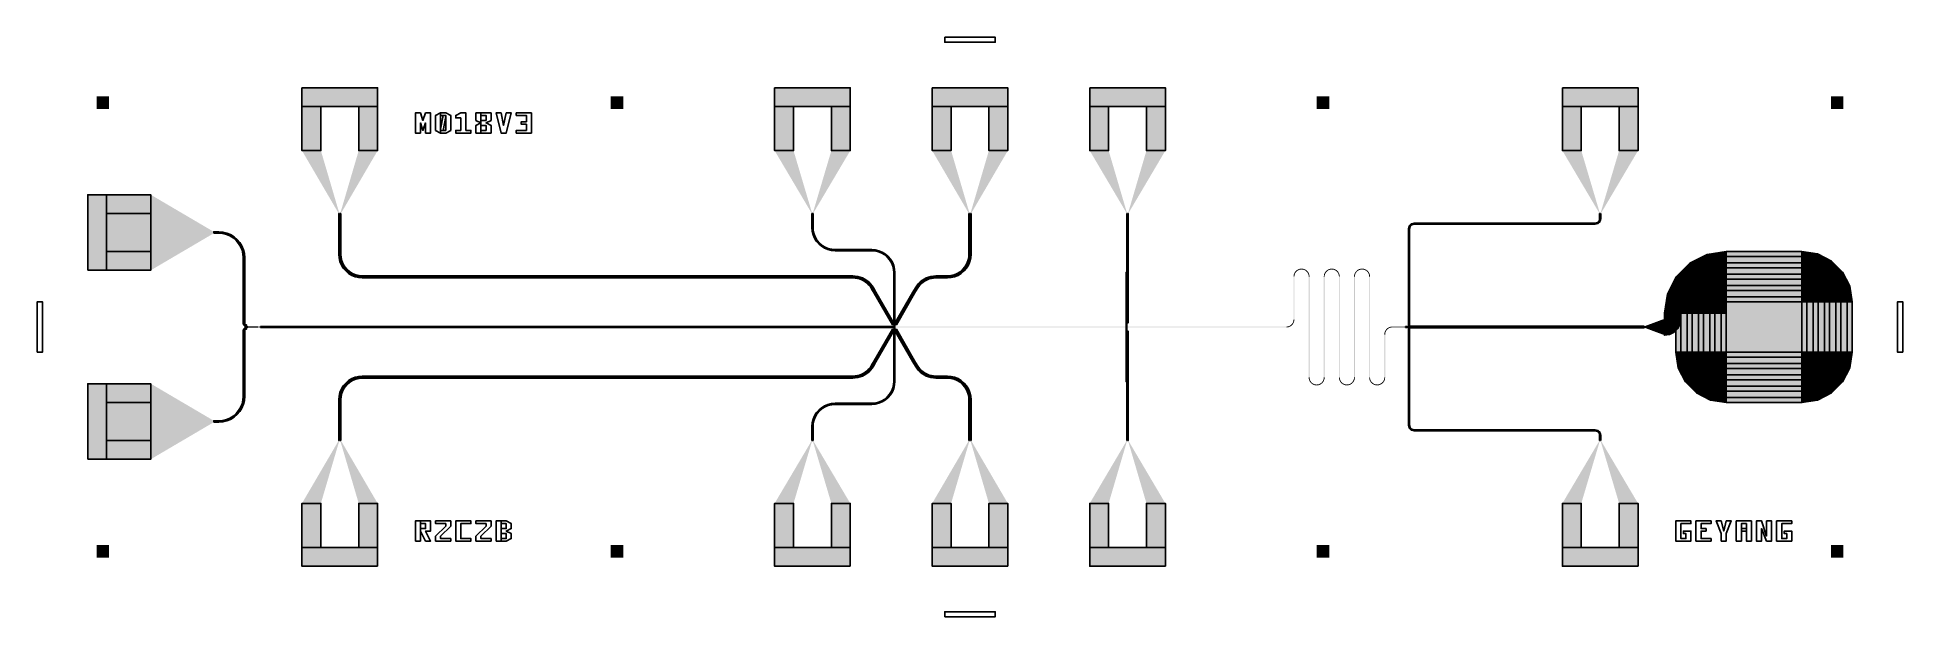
# Model space of a CAD drawing. Extents: x -200 to 7200, y -200 to 2100.
import ezdxf

# ---------------------------------------------------------------- set-up
doc = ezdxf.new("R2010")
doc.units = 0
doc.layers.add('GAP', color=1, linetype='continuous')
doc.layers.add('PIN', color=3, linetype='continuous')

# ---------------------------------------------------------------- blocks, each defined once
blk = doc.blocks.new('R2C2BGAP')
for points in [[(0, 1175), (75, 1175), (75, 1475), (0, 1475), (0, 1175)], [(75, 1175), (250, 1175), (250, 1475), (75, 1475), (75, 1175)], [(500, 1322), (520, 1322), (520, 1328), (500, 1328), (500, 1322)], [(520, 1328), (536.1, 1326.7), (551.8, 1323), (566.8, 1316.8), (580.5, 1308.3), (592.8, 1297.8), (603.3, 1285.5), (611.8, 1271.8), (618, 1256.8), (621.7, 1241.1), (623, 1225), (620, 1225), (618.8, 1240.6), (615.1, 1255.9), (609.1, 1270.4), (600.9, 1283.8), (590.7, 1295.7), (578.8, 1305.9), (565.4, 1314.1), (550.9, 1320.1), (535.6, 1323.8), (520, 1325), (520, 1328)], [(520, 1325), (535.6, 1323.8), (550.9, 1320.1), (565.4, 1314.1), (578.8, 1305.9), (590.7, 1295.7), (600.9, 1283.8), (609.1, 1270.4), (615.1, 1255.9), (618.8, 1240.6), (620, 1225), (617, 1225), (615.8, 1240.2), (612.3, 1255), (606.4, 1269), (598.5, 1282), (588.6, 1293.6), (577, 1303.5), (564, 1311.4), (550, 1317.3), (535.2, 1320.8), (520, 1322), (520, 1325)], [(617, 1225), (617, 965), (623, 965), (623, 1225), (617, 1225)], [(6500, 1250), (6424.3, 1238), (6356, 1203.2), (6301.8, 1149), (6267, 1080.7), (6255, 1005), (6287.5, 1005), (6297.9, 1070.7), (6328.1, 1129.9), (6375.1, 1176.9), (6434.3, 1207.1), (6500, 1217.5), (6500, 1250)], [(6500, 1217.5), (6434.3, 1207.1), (6375.1, 1176.9), (6328.1, 1129.9), (6297.9, 1070.7), (6287.5, 1005), (6320, 1005), (6328.8, 1060.6), (6354.4, 1110.8), (6394.2, 1150.6), (6444.4, 1176.2), (6500, 1185), (6500, 1217.5)], [(6500, 1205), (6438.2, 1195.2), (6382.4, 1166.8), (6338.2, 1122.6), (6309.8, 1066.8), (6300, 1005), (6332.5, 1005), (6340.7, 1056.8), (6364.5, 1103.5), (6401.5, 1140.5), (6448.2, 1164.3), (6500, 1172.5), (6500, 1205)], [(6800, 1250), (6500, 1250), (6500, 1185), (6800, 1185), (6800, 1250)], [(6800, 1205), (6500, 1205), (6500, 1140), (6800, 1140), (6800, 1205)], [(7000, 1050), (6990.2, 1111.8), (6961.8, 1167.6), (6917.6, 1211.8), (6861.8, 1240.2), (6800, 1250), (6800, 1217.5), (6851.8, 1209.3), (6898.5, 1185.5), (6935.5, 1148.5), (6959.3, 1101.8), (6967.5, 1050), (7000, 1050)], [(6967.5, 1050), (6959.3, 1101.8), (6935.5, 1148.5), (6898.5, 1185.5), (6851.8, 1209.3), (6800, 1217.5), (6800, 1185), (6841.7, 1178.4), (6879.4, 1159.2), (6909.2, 1129.4), (6928.4, 1091.7), (6935, 1050), (6967.5, 1050)], [(6955, 1050), (6947.4, 1097.9), (6925.4, 1141.1), (6891.1, 1175.4), (6847.9, 1197.4), (6800, 1205), (6800, 1172.5), (6837.9, 1166.5), (6872, 1149.1), (6899.1, 1122), (6916.5, 1087.9), (6922.5, 1050), (6955, 1050)], [(4121.7, 1166), (4121.7, 1167.5), (4119.2, 1167.5), (4119.2, 1166), (4121.7, 1166)], [(4121.7, 951), (4121.7, 1166), (4119.2, 1166), (4119.2, 951), (4121.7, 951)], [(6500, 1172.5), (6448.2, 1164.3), (6401.5, 1140.5), (6364.5, 1103.5), (6340.7, 1056.8), (6332.5, 1005), (6365, 1005), (6371.6, 1046.7), (6390.8, 1084.4), (6420.6, 1114.2), (6458.3, 1133.4), (6500, 1140), (6500, 1172.5)], [(6500, 1160), (6452.1, 1152.4), (6408.9, 1130.4), (6374.6, 1096.1), (6352.6, 1052.9), (6345, 1005), (6377.5, 1005), (6383.5, 1042.9), (6400.9, 1077), (6428, 1104.1), (6462.1, 1121.5), (6500, 1127.5), (6500, 1160)], [(6500, 1127.5), (6462.1, 1121.5), (6428, 1104.1), (6400.9, 1077), (6383.5, 1042.9), (6377.5, 1005), (6410, 1005), (6414.4, 1032.8), (6427.2, 1057.9), (6447.1, 1077.8), (6472.2, 1090.6), (6500, 1095), (6500, 1127.5)], [(6500, 1115), (6466, 1109.6), (6435.3, 1094), (6411, 1069.7), (6395.4, 1039), (6390, 1005), (6422.5, 1005), (6426.3, 1028.9), (6437.3, 1050.6), (6454.4, 1067.7), (6476.1, 1078.7), (6500, 1082.5), (6500, 1115)], [(6800, 1160), (6500, 1160), (6500, 1095), (6800, 1095), (6800, 1160)], [(6800, 1115), (6500, 1115), (6500, 1050), (6800, 1050), (6800, 1115)], [(6922.5, 1050), (6916.5, 1087.9), (6899.1, 1122), (6872, 1149.1), (6837.9, 1166.5), (6800, 1172.5), (6800, 1140), (6827.8, 1135.6), (6852.9, 1122.8), (6872.8, 1102.9), (6885.6, 1077.8), (6890, 1050), (6922.5, 1050)], [(6910, 1050), (6904.6, 1084), (6889, 1114.7), (6864.7, 1139), (6834, 1154.6), (6800, 1160), (6800, 1127.5), (6823.9, 1123.7), (6845.6, 1112.7), (6862.7, 1095.6), (6873.7, 1073.9), (6877.5, 1050), (6910, 1050)], [(6877.5, 1050), (6873.7, 1073.9), (6862.7, 1095.6), (6845.6, 1112.7), (6823.9, 1123.7), (6800, 1127.5), (6800, 1095), (6813.9, 1092.8), (6826.5, 1086.4), (6836.4, 1076.5), (6842.8, 1063.9), (6845, 1050), (6877.5, 1050)], [(6865, 1050), (6861.8, 1070.1), (6852.6, 1088.2), (6838.2, 1102.6), (6820.1, 1111.8), (6800, 1115), (6800, 1082.5), (6810, 1080.9), (6819.1, 1076.3), (6826.3, 1069.1), (6830.9, 1060), (6832.5, 1050), (6865, 1050)], [(6500, 1082.5), (6476.1, 1078.7), (6454.4, 1067.7), (6437.3, 1050.6), (6426.3, 1028.9), (6422.5, 1005), (6455, 1005), (6457.2, 1018.9), (6463.6, 1031.5), (6473.5, 1041.4), (6486.1, 1047.8), (6500, 1050), (6500, 1082.5)], [(6500, 1070), (6479.9, 1066.8), (6461.8, 1057.6), (6447.4, 1043.2), (6438.2, 1025.1), (6435, 1005), (6467.5, 1005), (6469.1, 1015), (6473.7, 1024.1), (6480.9, 1031.3), (6490, 1035.9), (6500, 1037.5), (6500, 1070)], [(6500, 1037.5), (6490, 1035.9), (6480.9, 1031.3), (6473.7, 1024.1), (6469.1, 1015), (6467.5, 1005), (6500, 1005), (6500, 1005), (6500, 1005), (6500, 1005), (6500, 1005), (6500, 1005), (6500, 1037.5)], [(6800, 1070), (6500, 1070), (6500, 830), (6800, 830), (6800, 1070)], [(6832.5, 1050), (6830.9, 1060), (6826.3, 1069.1), (6819.1, 1076.3), (6810, 1080.9), (6800, 1082.5), (6800, 1050), (6800, 1050), (6800, 1050), (6800, 1050), (6800, 1050), (6800, 1050), (6832.5, 1050)], [(6865, 850), (6865, 1050), (6800, 1050), (6800, 850), (6865, 850)], [(6910, 850), (6910, 1050), (6845, 1050), (6845, 850), (6910, 850)], [(6955, 850), (6955, 1050), (6890, 1050), (6890, 850), (6955, 850)], [(7000, 850), (7000, 1050), (6935, 1050), (6935, 850), (7000, 850)], [(617, 965), (617.2, 963), (617.6, 961), (618.4, 959.1), (619.5, 957.4), (620.8, 955.8), (622.4, 954.5), (624.1, 953.4), (626, 952.6), (628, 952.2), (630, 952), (630, 955), (628.4, 955.1), (626.9, 955.5), (625.5, 956.1), (624.1, 956.9), (622.9, 957.9), (621.9, 959.1), (621.1, 960.5), (620.5, 961.9), (620.1, 963.4), (620, 965), (617, 965)], [(620, 965), (620.1, 963.4), (620.5, 961.9), (621.1, 960.5), (621.9, 959.1), (622.9, 957.9), (624.1, 956.9), (625.5, 956.1), (626.9, 955.5), (628.4, 955.1), (630, 955), (630, 958), (628.9, 958.1), (627.8, 958.3), (626.8, 958.8), (625.9, 959.3), (625.1, 960.1), (624.3, 960.9), (623.8, 961.8), (623.3, 962.8), (623.1, 963.9), (623, 965), (620, 965)], [(6255, 1005), (6255, 982.5), (6320, 982.5), (6320, 1005), (6255, 1005)], [(6320, 982.5), (6316.8, 962.4), (6307.6, 944.3), (6293.2, 929.9), (6275.1, 920.7), (6255, 917.5), (6255, 950), (6265, 951.6), (6274.1, 956.2), (6281.3, 963.4), (6285.9, 972.5), (6287.5, 982.5), (6320, 982.5)], [(6287.5, 982.5), (6285.9, 972.5), (6281.3, 963.4), (6274.1, 956.2), (6265, 951.6), (6255, 950), (6255, 982.5), (6255, 982.5), (6255, 982.5), (6255, 982.5), (6255, 982.5), (6255, 982.5), (6287.5, 982.5)], [(6300, 1005), (6300, 850), (6365, 850), (6365, 1005), (6300, 1005)], [(6345, 1005), (6345, 850), (6410, 850), (6410, 1005), (6345, 1005)], [(6390, 1005), (6390, 850), (6455, 850), (6455, 1005), (6390, 1005)], [(6435, 1005), (6435, 850), (6500, 850), (6500, 1005), (6435, 1005)], [(617, 935), (617.2, 937), (617.6, 939), (618.4, 940.9), (619.5, 942.6), (620.8, 944.2), (622.4, 945.5), (624.1, 946.6), (626, 947.4), (628, 947.8), (630, 948), (630, 945), (628.4, 944.9), (626.9, 944.5), (625.5, 943.9), (624.1, 943.1), (622.9, 942.1), (621.9, 940.9), (621.1, 939.5), (620.5, 938.1), (620.1, 936.6), (620, 935), (617, 935)], [(623, 675), (623, 935), (617, 935), (617, 675), (623, 675)], [(620, 935), (620.1, 936.6), (620.5, 938.1), (621.1, 939.5), (621.9, 940.9), (622.9, 942.1), (624.1, 943.1), (625.5, 943.9), (626.9, 944.5), (628.4, 944.9), (630, 945), (630, 942), (628.9, 941.9), (627.8, 941.7), (626.8, 941.2), (625.9, 940.7), (625.1, 939.9), (624.3, 939.1), (623.8, 938.2), (623.3, 937.2), (623.1, 936.1), (623, 935), (620, 935)], [(686, 948.2), (3198.3, 948.2), (3198.3, 951.8), (686, 951.8), (686, 948.2)], [(3198.3, 948.2), (3198.5, 948.2), (3198.5, 951.8), (3198.3, 951.8), (3198.3, 948.2)], [(3200.8, 950), (3200.7, 950.8), (3200.7, 951.6), (3200.6, 952.4), (3200.5, 953), (3200.4, 953.5), (3200.2, 953.8), (3200.1, 954), (3199.9, 954), (3199.8, 953.8), (3199.6, 953.5), (3199.5, 953), (3199.4, 952.4), (3199.3, 951.6), (3199.3, 950.8), (3199.2, 950), (3199.3, 949.2), (3199.3, 948.4), (3199.4, 947.6), (3199.5, 947), (3199.6, 946.5), (3199.8, 946.2), (3199.9, 946), (3200.1, 946), (3200.2, 946.2), (3200.4, 946.5), (3200.5, 947), (3200.6, 947.6), (3200.7, 948.4), (3200.7, 949.2), (3200.8, 950)], [(3199.5, 948.2), (3200.5, 948.2), (3200.5, 951.8), (3199.5, 951.8), (3199.5, 948.2)], [(4119.2, 949), (4119.2, 734), (4121.7, 734), (4121.7, 949), (4119.2, 949)], [(5238.2, 951.8), (5228.2, 951.8), (5228.2, 948.2), (5238.2, 948.2), (5238.2, 951.8)], [(5243.7, 951.8), (5239.2, 951.8), (5239.2, 948.2), (5243.7, 948.2), (5243.7, 951.8)], [(6175, 952.8), (5244.7, 952.8), (5244.7, 947.3), (6175, 947.3), (6175, 952.8)], [(6300, 850), (6309.8, 788.2), (6338.2, 732.4), (6382.4, 688.2), (6438.2, 659.8), (6500, 650), (6500, 682.5), (6448.2, 690.7), (6401.5, 714.5), (6364.5, 751.5), (6340.7, 798.2), (6332.5, 850), (6300, 850)], [(6332.5, 850), (6340.7, 798.2), (6364.5, 751.5), (6401.5, 714.5), (6448.2, 690.7), (6500, 682.5), (6500, 715), (6458.3, 721.6), (6420.6, 740.8), (6390.8, 770.6), (6371.6, 808.3), (6365, 850), (6332.5, 850)], [(6345, 850), (6352.6, 802.1), (6374.6, 758.9), (6408.9, 724.6), (6452.1, 702.6), (6500, 695), (6500, 727.5), (6462.1, 733.5), (6428, 750.9), (6400.9, 778), (6383.5, 812.1), (6377.5, 850), (6345, 850)], [(6377.5, 850), (6383.5, 812.1), (6400.9, 778), (6428, 750.9), (6462.1, 733.5), (6500, 727.5), (6500, 760), (6472.2, 764.4), (6447.1, 777.2), (6427.2, 797.1), (6414.4, 822.2), (6410, 850), (6377.5, 850)], [(6390, 850), (6395.4, 816), (6411, 785.3), (6435.3, 761), (6466, 745.4), (6500, 740), (6500, 772.5), (6476.1, 776.3), (6454.4, 787.3), (6437.3, 804.4), (6426.3, 826.1), (6422.5, 850), (6390, 850)], [(6422.5, 850), (6426.3, 826.1), (6437.3, 804.4), (6454.4, 787.3), (6476.1, 776.3), (6500, 772.5), (6500, 805), (6486.1, 807.2), (6473.5, 813.6), (6463.6, 823.5), (6457.2, 836.1), (6455, 850), (6422.5, 850)], [(6435, 850), (6438.2, 829.9), (6447.4, 811.8), (6461.8, 797.4), (6479.9, 788.2), (6500, 785), (6500, 817.5), (6490, 819.1), (6480.9, 823.7), (6473.7, 830.9), (6469.1, 840), (6467.5, 850), (6435, 850)], [(6467.5, 850), (6469.1, 840), (6473.7, 830.9), (6480.9, 823.7), (6490, 819.1), (6500, 817.5), (6500, 850), (6500, 850), (6500, 850), (6500, 850), (6500, 850), (6500, 850), (6467.5, 850)], [(6500, 785), (6800, 785), (6800, 850), (6500, 850), (6500, 785)], [(6800, 785), (6820.1, 788.2), (6838.2, 797.4), (6852.6, 811.8), (6861.8, 829.9), (6865, 850), (6832.5, 850), (6830.9, 840), (6826.3, 830.9), (6819.1, 823.7), (6810, 819.1), (6800, 817.5), (6800, 785)], [(6800, 817.5), (6810, 819.1), (6819.1, 823.7), (6826.3, 830.9), (6830.9, 840), (6832.5, 850), (6800, 850), (6800, 850), (6800, 850), (6800, 850), (6800, 850), (6800, 850), (6800, 817.5)], [(6800, 740), (6834, 745.4), (6864.7, 761), (6889, 785.3), (6904.6, 816), (6910, 850), (6877.5, 850), (6873.7, 826.1), (6862.7, 804.4), (6845.6, 787.3), (6823.9, 776.3), (6800, 772.5), (6800, 740)], [(6800, 772.5), (6823.9, 776.3), (6845.6, 787.3), (6862.7, 804.4), (6873.7, 826.1), (6877.5, 850), (6845, 850), (6842.8, 836.1), (6836.4, 823.5), (6826.5, 813.6), (6813.9, 807.2), (6800, 805), (6800, 772.5)], [(6800, 695), (6847.9, 702.6), (6891.1, 724.6), (6925.4, 758.9), (6947.4, 802.1), (6955, 850), (6922.5, 850), (6916.5, 812.1), (6899.1, 778), (6872, 750.9), (6837.9, 733.5), (6800, 727.5), (6800, 695)], [(6800, 727.5), (6837.9, 733.5), (6872, 750.9), (6899.1, 778), (6916.5, 812.1), (6922.5, 850), (6890, 850), (6885.6, 822.2), (6872.8, 797.1), (6852.9, 777.2), (6827.8, 764.4), (6800, 760), (6800, 727.5)], [(6800, 650), (6861.8, 659.8), (6917.6, 688.2), (6961.8, 732.4), (6990.2, 788.2), (7000, 850), (6967.5, 850), (6959.3, 798.2), (6935.5, 751.5), (6898.5, 714.5), (6851.8, 690.7), (6800, 682.5), (6800, 650)], [(6800, 682.5), (6851.8, 690.7), (6898.5, 714.5), (6935.5, 751.5), (6959.3, 798.2), (6967.5, 850), (6935, 850), (6928.4, 808.3), (6909.2, 770.6), (6879.4, 740.8), (6841.7, 721.6), (6800, 715), (6800, 682.5)], [(6500, 740), (6800, 740), (6800, 805), (6500, 805), (6500, 740)], [(6500, 695), (6800, 695), (6800, 760), (6500, 760), (6500, 695)], [(0, 425), (75, 425), (75, 725), (0, 725), (0, 425)], [(75, 425), (250, 425), (250, 725), (75, 725), (75, 425)], [(520, 572), (536.1, 573.3), (551.8, 577), (566.8, 583.2), (580.5, 591.7), (592.8, 602.2), (603.3, 614.5), (611.8, 628.2), (618, 643.2), (621.7, 658.9), (623, 675), (620, 675), (618.8, 659.4), (615.1, 644.1), (609.1, 629.6), (600.9, 616.2), (590.7, 604.3), (578.8, 594.1), (565.4, 585.9), (550.9, 579.9), (535.6, 576.2), (520, 575), (520, 572)], [(520, 575), (535.6, 576.2), (550.9, 579.9), (565.4, 585.9), (578.8, 594.1), (590.7, 604.3), (600.9, 616.2), (609.1, 629.6), (615.1, 644.1), (618.8, 659.4), (620, 675), (617, 675), (615.8, 659.8), (612.3, 645), (606.4, 631), (598.5, 618), (588.6, 606.4), (577, 596.5), (564, 588.6), (550, 582.7), (535.2, 579.2), (520, 578), (520, 575)], [(4119.2, 734), (4119.2, 732.5), (4121.7, 732.5), (4121.7, 734), (4119.2, 734)], [(6500, 650), (6800, 650), (6800, 715), (6500, 715), (6500, 650)], [(500, 572), (520, 572), (520, 578), (500, 578), (500, 572)]]:
    blk.add_lwpolyline(points)
for points in [[(0, 1175), (75, 1175), (0, 1475), (75, 1475)], [(75, 1175), (250, 1175), (75, 1475), (250, 1475)], [(250, 1325), (500, 1325), (250, 1475), (500, 1328)], [(250, 1325), (500, 1325), (250, 1175), (500, 1322)], [(500, 1322), (520, 1322), (500, 1328), (520, 1328)], [(520, 1325), (520, 1328), (535.6, 1323.8), (536.1, 1326.7)], [(520, 1322), (520, 1325), (535.2, 1320.8), (535.6, 1323.8)], [(535.2, 1320.8), (535.6, 1323.8), (550, 1317.3), (550.9, 1320.1)], [(535.6, 1323.8), (536.1, 1326.7), (550.9, 1320.1), (551.8, 1323)], [(550, 1317.3), (550.9, 1320.1), (564, 1311.4), (565.4, 1314.1)], [(550.9, 1320.1), (551.8, 1323), (565.4, 1314.1), (566.8, 1316.8)], [(564, 1311.4), (565.4, 1314.1), (577, 1303.5), (578.8, 1305.9)], [(565.4, 1314.1), (566.8, 1316.8), (578.8, 1305.9), (580.5, 1308.3)], [(577, 1303.5), (578.8, 1305.9), (588.6, 1293.6), (590.7, 1295.7)], [(578.8, 1305.9), (580.5, 1308.3), (590.7, 1295.7), (592.8, 1297.8)], [(588.6, 1293.6), (590.7, 1295.7), (598.5, 1282), (600.9, 1283.8)], [(590.7, 1295.7), (592.8, 1297.8), (600.9, 1283.8), (603.3, 1285.5)], [(598.5, 1282), (600.9, 1283.8), (606.4, 1269), (609.1, 1270.4)], [(600.9, 1283.8), (603.3, 1285.5), (609.1, 1270.4), (611.8, 1271.8)], [(606.4, 1269), (609.1, 1270.4), (612.3, 1255), (615.1, 1255.9)], [(609.1, 1270.4), (611.8, 1271.8), (615.1, 1255.9), (618, 1256.8)], [(612.3, 1255), (615.1, 1255.9), (615.8, 1240.2), (618.8, 1240.6)], [(615.1, 1255.9), (618, 1256.8), (618.8, 1240.6), (621.7, 1241.1)], [(615.8, 1240.2), (618.8, 1240.6), (617, 1225), (620, 1225)], [(617, 1225), (617, 965), (623, 1225), (623, 965)], [(618.8, 1240.6), (621.7, 1241.1), (620, 1225), (623, 1225)], [(6375.1, 1176.9), (6356, 1203.2), (6328.1, 1129.9), (6301.8, 1149)], [(6434.3, 1207.1), (6424.3, 1238), (6375.1, 1176.9), (6356, 1203.2)], [(6444.4, 1176.2), (6434.3, 1207.1), (6394.2, 1150.6), (6375.1, 1176.9)], [(6448.2, 1164.3), (6438.2, 1195.2), (6401.5, 1140.5), (6382.4, 1166.8)], [(6500, 1217.5), (6500, 1250), (6434.3, 1207.1), (6424.3, 1238)], [(6500, 1185), (6500, 1217.5), (6444.4, 1176.2), (6434.3, 1207.1)], [(6500, 1172.5), (6500, 1205), (6448.2, 1164.3), (6438.2, 1195.2)], [(6800, 1250), (6500, 1250), (6800, 1185), (6500, 1185)], [(6800, 1205), (6500, 1205), (6800, 1140), (6500, 1140)], [(6851.8, 1209.3), (6861.8, 1240.2), (6800, 1217.5), (6800, 1250)], [(6841.7, 1178.4), (6851.8, 1209.3), (6800, 1185), (6800, 1217.5)], [(6837.9, 1166.5), (6847.9, 1197.4), (6800, 1172.5), (6800, 1205)], [(6872, 1149.1), (6891.1, 1175.4), (6837.9, 1166.5), (6847.9, 1197.4)], [(6879.4, 1159.2), (6898.5, 1185.5), (6841.7, 1178.4), (6851.8, 1209.3)], [(6898.5, 1185.5), (6917.6, 1211.8), (6851.8, 1209.3), (6861.8, 1240.2)], [(6909.2, 1129.4), (6935.5, 1148.5), (6879.4, 1159.2), (6898.5, 1185.5)], [(6935.5, 1148.5), (6961.8, 1167.6), (6898.5, 1185.5), (6917.6, 1211.8)], [(4121.7, 1166), (4121.7, 1167.5), (4119.2, 1166), (4119.2, 1167.5)], [(4121.7, 951), (4121.7, 1166), (4119.2, 951), (4119.2, 1166)], [(4783.7, 1153.3), (4783.7, 1153.3), (4783.5, 1150)], [(4787.1, 1153), (4783.7, 1153.3), (4787, 1150), (4783.5, 1150)], [(4783.5, 1150), (4783.5, 980), (4787, 1150), (4787, 980)], [(4784.2, 1156.6), (4784.2, 1156.6), (4783.7, 1153.3)], [(4787.6, 1155.9), (4784.2, 1156.6), (4787.1, 1153), (4783.7, 1153.3)], [(4785, 1159.8), (4785, 1159.8), (4784.2, 1156.6)], [(4788.4, 1158.8), (4785, 1159.8), (4787.6, 1155.9), (4784.2, 1156.6)], [(4786.2, 1162.9), (4786.2, 1162.9), (4785, 1159.8)], [(4789.4, 1161.5), (4786.2, 1162.9), (4788.4, 1158.8), (4785, 1159.8)], [(4787.7, 1165.9), (4787.7, 1165.9), (4786.2, 1162.9)], [(4790.8, 1164.1), (4787.7, 1165.9), (4789.4, 1161.5), (4786.2, 1162.9)], [(4787.1, 1153), (4787.1, 1153), (4787, 1150)], [(4787.6, 1155.9), (4787.6, 1155.9), (4787.1, 1153)], [(4788.4, 1158.8), (4788.4, 1158.8), (4787.6, 1155.9)], [(4789.6, 1168.7), (4789.6, 1168.7), (4787.7, 1165.9)], [(4792.4, 1166.6), (4789.6, 1168.7), (4790.8, 1164.1), (4787.7, 1165.9)], [(4789.4, 1161.5), (4789.4, 1161.5), (4788.4, 1158.8)], [(4790.8, 1164.1), (4790.8, 1164.1), (4789.4, 1161.5)], [(4791.6, 1171.3), (4791.6, 1171.3), (4789.6, 1168.7)], [(4794.2, 1168.9), (4791.6, 1171.3), (4792.4, 1166.6), (4789.6, 1168.7)], [(4792.4, 1166.6), (4792.4, 1166.6), (4790.8, 1164.1)], [(4794, 1173.6), (4794, 1173.6), (4791.6, 1171.3)], [(4796.3, 1171), (4794, 1173.6), (4794.2, 1168.9), (4791.6, 1171.3)], [(4794.2, 1168.9), (4794.2, 1168.9), (4792.4, 1166.6)], [(4796.6, 1175.7), (4796.6, 1175.7), (4794, 1173.6)], [(4798.6, 1172.9), (4796.6, 1175.7), (4796.3, 1171), (4794, 1173.6)], [(4796.3, 1171), (4796.3, 1171), (4794.2, 1168.9)], [(4798.6, 1172.9), (4798.6, 1172.9), (4796.3, 1171)], [(4799.4, 1177.5), (4799.4, 1177.5), (4796.6, 1175.7)], [(4801.1, 1174.5), (4799.4, 1177.5), (4798.6, 1172.9), (4796.6, 1175.7)], [(4801.1, 1174.5), (4801.1, 1174.5), (4798.6, 1172.9)], [(4802.3, 1179), (4802.3, 1179), (4799.4, 1177.5)], [(4803.7, 1175.8), (4802.3, 1179), (4801.1, 1174.5), (4799.4, 1177.5)], [(4803.7, 1175.8), (4803.7, 1175.8), (4801.1, 1174.5)], [(4805.4, 1180.2), (4805.4, 1180.2), (4802.3, 1179)], [(4806.5, 1176.9), (4805.4, 1180.2), (4803.7, 1175.8), (4802.3, 1179)], [(4806.5, 1176.9), (4806.5, 1176.9), (4803.7, 1175.8)], [(4808.6, 1181.1), (4808.6, 1181.1), (4805.4, 1180.2)], [(4809.4, 1177.7), (4808.6, 1181.1), (4806.5, 1176.9), (4805.4, 1180.2)], [(4809.4, 1177.7), (4809.4, 1177.7), (4806.5, 1176.9)], [(4811.9, 1181.6), (4811.9, 1181.6), (4808.6, 1181.1)], [(4812.3, 1178.1), (4811.9, 1181.6), (4809.4, 1177.7), (4808.6, 1181.1)], [(4812.3, 1178.1), (4812.3, 1178.1), (4809.4, 1177.7)], [(4815.2, 1181.8), (4815.2, 1181.8), (4811.9, 1181.6)], [(4815.2, 1178.3), (4815.2, 1181.8), (4812.3, 1178.1), (4811.9, 1181.6)], [(4815.2, 1178.3), (4815.2, 1178.3), (4812.3, 1178.1)], [(4818.6, 1181.6), (4818.6, 1181.6), (4815.2, 1181.8)], [(4818.2, 1178.1), (4818.6, 1181.6), (4815.2, 1178.3), (4815.2, 1181.8)], [(4818.2, 1178.1), (4818.2, 1178.1), (4815.2, 1178.3)], [(4821.1, 1177.7), (4821.8, 1181.1), (4818.2, 1178.1), (4818.6, 1181.6)], [(4821.1, 1177.7), (4821.1, 1177.7), (4818.2, 1178.1)], [(4821.8, 1181.1), (4821.8, 1181.1), (4818.6, 1181.6)], [(4824, 1176.9), (4825, 1180.2), (4821.1, 1177.7), (4821.8, 1181.1)], [(4824, 1176.9), (4824, 1176.9), (4821.1, 1177.7)], [(4825, 1180.2), (4825, 1180.2), (4821.8, 1181.1)], [(4826.7, 1175.8), (4828.2, 1179), (4824, 1176.9), (4825, 1180.2)], [(4826.7, 1175.8), (4826.7, 1175.8), (4824, 1176.9)], [(4828.2, 1179), (4828.2, 1179), (4825, 1180.2)], [(4829.4, 1174.5), (4831.1, 1177.5), (4826.7, 1175.8), (4828.2, 1179)], [(4829.4, 1174.5), (4829.4, 1174.5), (4826.7, 1175.8)], [(4831.1, 1177.5), (4831.1, 1177.5), (4828.2, 1179)], [(4831.8, 1172.9), (4833.9, 1175.7), (4829.4, 1174.5), (4831.1, 1177.5)], [(4831.8, 1172.9), (4831.8, 1172.9), (4829.4, 1174.5)], [(4833.9, 1175.7), (4833.9, 1175.7), (4831.1, 1177.5)], [(4834.1, 1171), (4836.5, 1173.6), (4831.8, 1172.9), (4833.9, 1175.7)], [(4834.1, 1171), (4834.1, 1171), (4831.8, 1172.9)], [(4836.5, 1173.6), (4836.5, 1173.6), (4833.9, 1175.7)], [(4836.2, 1168.9), (4838.8, 1171.3), (4834.1, 1171), (4836.5, 1173.6)], [(4836.2, 1168.9), (4836.2, 1168.9), (4834.1, 1171)], [(4838.1, 1166.6), (4840.9, 1168.7), (4836.2, 1168.9), (4838.8, 1171.3)], [(4838.1, 1166.6), (4838.1, 1166.6), (4836.2, 1168.9)], [(4838.8, 1171.3), (4838.8, 1171.3), (4836.5, 1173.6)], [(4839.7, 1164.1), (4842.7, 1165.9), (4838.1, 1166.6), (4840.9, 1168.7)], [(4839.7, 1164.1), (4839.7, 1164.1), (4838.1, 1166.6)], [(4840.9, 1168.7), (4840.9, 1168.7), (4838.8, 1171.3)], [(4841, 1161.5), (4844.2, 1162.9), (4839.7, 1164.1), (4842.7, 1165.9)], [(4841, 1161.5), (4841, 1161.5), (4839.7, 1164.1)], [(4842.7, 1165.9), (4842.7, 1165.9), (4840.9, 1168.7)], [(4842.1, 1158.8), (4845.4, 1159.8), (4841, 1161.5), (4844.2, 1162.9)], [(4842.1, 1158.8), (4842.1, 1158.8), (4841, 1161.5)], [(4842.9, 1155.9), (4846.3, 1156.6), (4842.1, 1158.8), (4845.4, 1159.8)], [(4842.9, 1155.9), (4842.9, 1155.9), (4842.1, 1158.8)], [(4844.2, 1162.9), (4844.2, 1162.9), (4842.7, 1165.9)], [(4843.3, 1153), (4846.8, 1153.3), (4842.9, 1155.9), (4846.3, 1156.6)], [(4843.3, 1153), (4843.3, 1153), (4842.9, 1155.9)], [(4843.5, 1150), (4847, 1150), (4843.3, 1153), (4846.8, 1153.3)], [(4843.5, 1150), (4843.5, 1150), (4843.3, 1153)], [(4847, 750), (4847, 1150), (4843.5, 750), (4843.5, 1150)], [(4845.4, 1159.8), (4845.4, 1159.8), (4844.2, 1162.9)], [(4846.3, 1156.6), (4846.3, 1156.6), (4845.4, 1159.8)], [(4846.8, 1153.3), (4846.8, 1153.3), (4846.3, 1156.6)], [(4847, 1150), (4847, 1150), (4846.8, 1153.3)], [(4903.7, 1153.3), (4903.7, 1153.3), (4903.5, 1150)], [(4907.1, 1153), (4903.7, 1153.3), (4907, 1150), (4903.5, 1150)], [(4903.5, 1150), (4903.5, 750), (4907, 1150), (4907, 750)], [(4904.2, 1156.6), (4904.2, 1156.6), (4903.7, 1153.3)], [(4907.6, 1155.9), (4904.2, 1156.6), (4907.1, 1153), (4903.7, 1153.3)], [(4905, 1159.8), (4905, 1159.8), (4904.2, 1156.6)], [(4908.4, 1158.8), (4905, 1159.8), (4907.6, 1155.9), (4904.2, 1156.6)], [(4906.2, 1162.9), (4906.2, 1162.9), (4905, 1159.8)], [(4909.4, 1161.5), (4906.2, 1162.9), (4908.4, 1158.8), (4905, 1159.8)], [(4907.7, 1165.9), (4907.7, 1165.9), (4906.2, 1162.9)], [(4910.8, 1164.1), (4907.7, 1165.9), (4909.4, 1161.5), (4906.2, 1162.9)], [(4907.1, 1153), (4907.1, 1153), (4907, 1150)], [(4907.6, 1155.9), (4907.6, 1155.9), (4907.1, 1153)], [(4908.4, 1158.8), (4908.4, 1158.8), (4907.6, 1155.9)], [(4909.6, 1168.7), (4909.6, 1168.7), (4907.7, 1165.9)], [(4912.4, 1166.6), (4909.6, 1168.7), (4910.8, 1164.1), (4907.7, 1165.9)], [(4909.4, 1161.5), (4909.4, 1161.5), (4908.4, 1158.8)], [(4910.8, 1164.1), (4910.8, 1164.1), (4909.4, 1161.5)], [(4911.6, 1171.3), (4911.6, 1171.3), (4909.6, 1168.7)], [(4914.2, 1168.9), (4911.6, 1171.3), (4912.4, 1166.6), (4909.6, 1168.7)], [(4912.4, 1166.6), (4912.4, 1166.6), (4910.8, 1164.1)], [(4914, 1173.6), (4914, 1173.6), (4911.6, 1171.3)], [(4916.3, 1171), (4914, 1173.6), (4914.2, 1168.9), (4911.6, 1171.3)], [(4914.2, 1168.9), (4914.2, 1168.9), (4912.4, 1166.6)], [(4916.6, 1175.7), (4916.6, 1175.7), (4914, 1173.6)], [(4918.6, 1172.9), (4916.6, 1175.7), (4916.3, 1171), (4914, 1173.6)], [(4916.3, 1171), (4916.3, 1171), (4914.2, 1168.9)], [(4918.6, 1172.9), (4918.6, 1172.9), (4916.3, 1171)], [(4919.4, 1177.5), (4919.4, 1177.5), (4916.6, 1175.7)], [(4921.1, 1174.5), (4919.4, 1177.5), (4918.6, 1172.9), (4916.6, 1175.7)], [(4921.1, 1174.5), (4921.1, 1174.5), (4918.6, 1172.9)], [(4922.3, 1179), (4922.3, 1179), (4919.4, 1177.5)], [(4923.7, 1175.8), (4922.3, 1179), (4921.1, 1174.5), (4919.4, 1177.5)], [(4923.7, 1175.8), (4923.7, 1175.8), (4921.1, 1174.5)], [(4925.4, 1180.2), (4925.4, 1180.2), (4922.3, 1179)], [(4926.5, 1176.9), (4925.4, 1180.2), (4923.7, 1175.8), (4922.3, 1179)], [(4926.5, 1176.9), (4926.5, 1176.9), (4923.7, 1175.8)], [(4928.6, 1181.1), (4928.6, 1181.1), (4925.4, 1180.2)], [(4929.4, 1177.7), (4928.6, 1181.1), (4926.5, 1176.9), (4925.4, 1180.2)], [(4929.4, 1177.7), (4929.4, 1177.7), (4926.5, 1176.9)], [(4931.9, 1181.6), (4931.9, 1181.6), (4928.6, 1181.1)], [(4932.3, 1178.1), (4931.9, 1181.6), (4929.4, 1177.7), (4928.6, 1181.1)], [(4932.3, 1178.1), (4932.3, 1178.1), (4929.4, 1177.7)], [(4935.2, 1181.8), (4935.2, 1181.8), (4931.9, 1181.6)], [(4935.2, 1178.3), (4935.2, 1181.8), (4932.3, 1178.1), (4931.9, 1181.6)], [(4935.2, 1178.3), (4935.2, 1178.3), (4932.3, 1178.1)], [(4938.6, 1181.6), (4938.6, 1181.6), (4935.2, 1181.8)], [(4938.2, 1178.1), (4938.6, 1181.6), (4935.2, 1178.3), (4935.2, 1181.8)], [(4938.2, 1178.1), (4938.2, 1178.1), (4935.2, 1178.3)], [(4941.1, 1177.7), (4941.8, 1181.1), (4938.2, 1178.1), (4938.6, 1181.6)], [(4941.1, 1177.7), (4941.1, 1177.7), (4938.2, 1178.1)], [(4941.8, 1181.1), (4941.8, 1181.1), (4938.6, 1181.6)], [(4944, 1176.9), (4945, 1180.2), (4941.1, 1177.7), (4941.8, 1181.1)], [(4944, 1176.9), (4944, 1176.9), (4941.1, 1177.7)], [(4945, 1180.2), (4945, 1180.2), (4941.8, 1181.1)], [(4946.7, 1175.8), (4948.2, 1179), (4944, 1176.9), (4945, 1180.2)], [(4946.7, 1175.8), (4946.7, 1175.8), (4944, 1176.9)], [(4948.2, 1179), (4948.2, 1179), (4945, 1180.2)], [(4949.4, 1174.5), (4951.1, 1177.5), (4946.7, 1175.8), (4948.2, 1179)], [(4949.4, 1174.5), (4949.4, 1174.5), (4946.7, 1175.8)], [(4951.1, 1177.5), (4951.1, 1177.5), (4948.2, 1179)], [(4951.8, 1172.9), (4953.9, 1175.7), (4949.4, 1174.5), (4951.1, 1177.5)], [(4951.8, 1172.9), (4951.8, 1172.9), (4949.4, 1174.5)], [(4953.9, 1175.7), (4953.9, 1175.7), (4951.1, 1177.5)], [(4954.1, 1171), (4956.5, 1173.6), (4951.8, 1172.9), (4953.9, 1175.7)], [(4954.1, 1171), (4954.1, 1171), (4951.8, 1172.9)], [(4956.5, 1173.6), (4956.5, 1173.6), (4953.9, 1175.7)], [(4956.2, 1168.9), (4958.8, 1171.3), (4954.1, 1171), (4956.5, 1173.6)], [(4956.2, 1168.9), (4956.2, 1168.9), (4954.1, 1171)], [(4958.1, 1166.6), (4960.9, 1168.7), (4956.2, 1168.9), (4958.8, 1171.3)], [(4958.1, 1166.6), (4958.1, 1166.6), (4956.2, 1168.9)], [(4958.8, 1171.3), (4958.8, 1171.3), (4956.5, 1173.6)], [(4959.7, 1164.1), (4962.7, 1165.9), (4958.1, 1166.6), (4960.9, 1168.7)], [(4959.7, 1164.1), (4959.7, 1164.1), (4958.1, 1166.6)], [(4960.9, 1168.7), (4960.9, 1168.7), (4958.8, 1171.3)], [(4961, 1161.5), (4964.2, 1162.9), (4959.7, 1164.1), (4962.7, 1165.9)], [(4961, 1161.5), (4961, 1161.5), (4959.7, 1164.1)], [(4962.7, 1165.9), (4962.7, 1165.9), (4960.9, 1168.7)], [(4962.1, 1158.8), (4965.4, 1159.8), (4961, 1161.5), (4964.2, 1162.9)], [(4962.1, 1158.8), (4962.1, 1158.8), (4961, 1161.5)], [(4962.9, 1155.9), (4966.3, 1156.6), (4962.1, 1158.8), (4965.4, 1159.8)], [(4962.9, 1155.9), (4962.9, 1155.9), (4962.1, 1158.8)], [(4964.2, 1162.9), (4964.2, 1162.9), (4962.7, 1165.9)], [(4963.3, 1153), (4966.8, 1153.3), (4962.9, 1155.9), (4966.3, 1156.6)], [(4963.3, 1153), (4963.3, 1153), (4962.9, 1155.9)], [(4963.5, 1150), (4967, 1150), (4963.3, 1153), (4966.8, 1153.3)], [(4963.5, 1150), (4963.5, 1150), (4963.3, 1153)], [(4967, 750), (4967, 1150), (4963.5, 750), (4963.5, 1150)], [(4965.4, 1159.8), (4965.4, 1159.8), (4964.2, 1162.9)], [(4966.3, 1156.6), (4966.3, 1156.6), (4965.4, 1159.8)], [(4966.8, 1153.3), (4966.8, 1153.3), (4966.3, 1156.6)], [(4967, 1150), (4967, 1150), (4966.8, 1153.3)], [(5023.7, 1153.3), (5023.7, 1153.3), (5023.5, 1150)], [(5027.1, 1153), (5023.7, 1153.3), (5027, 1150), (5023.5, 1150)], [(5023.5, 1150), (5023.5, 750), (5027, 1150), (5027, 750)], [(5024.2, 1156.6), (5024.2, 1156.6), (5023.7, 1153.3)], [(5027.6, 1155.9), (5024.2, 1156.6), (5027.1, 1153), (5023.7, 1153.3)], [(5025, 1159.8), (5025, 1159.8), (5024.2, 1156.6)], [(5028.4, 1158.8), (5025, 1159.8), (5027.6, 1155.9), (5024.2, 1156.6)], [(5026.2, 1162.9), (5026.2, 1162.9), (5025, 1159.8)], [(5029.4, 1161.5), (5026.2, 1162.9), (5028.4, 1158.8), (5025, 1159.8)], [(5027.7, 1165.9), (5027.7, 1165.9), (5026.2, 1162.9)], [(5030.8, 1164.1), (5027.7, 1165.9), (5029.4, 1161.5), (5026.2, 1162.9)], [(5027.1, 1153), (5027.1, 1153), (5027, 1150)], [(5027.6, 1155.9), (5027.6, 1155.9), (5027.1, 1153)], [(5028.4, 1158.8), (5028.4, 1158.8), (5027.6, 1155.9)], [(5029.6, 1168.7), (5029.6, 1168.7), (5027.7, 1165.9)], [(5032.4, 1166.6), (5029.6, 1168.7), (5030.8, 1164.1), (5027.7, 1165.9)], [(5029.4, 1161.5), (5029.4, 1161.5), (5028.4, 1158.8)], [(5030.8, 1164.1), (5030.8, 1164.1), (5029.4, 1161.5)], [(5031.6, 1171.3), (5031.6, 1171.3), (5029.6, 1168.7)], [(5034.2, 1168.9), (5031.6, 1171.3), (5032.4, 1166.6), (5029.6, 1168.7)], [(5032.4, 1166.6), (5032.4, 1166.6), (5030.8, 1164.1)], [(5034, 1173.6), (5034, 1173.6), (5031.6, 1171.3)], [(5036.3, 1171), (5034, 1173.6), (5034.2, 1168.9), (5031.6, 1171.3)], [(5034.2, 1168.9), (5034.2, 1168.9), (5032.4, 1166.6)], [(5036.6, 1175.7), (5036.6, 1175.7), (5034, 1173.6)], [(5038.6, 1172.9), (5036.6, 1175.7), (5036.3, 1171), (5034, 1173.6)], [(5036.3, 1171), (5036.3, 1171), (5034.2, 1168.9)], [(5038.6, 1172.9), (5038.6, 1172.9), (5036.3, 1171)], [(5039.4, 1177.5), (5039.4, 1177.5), (5036.6, 1175.7)], [(5041.1, 1174.5), (5039.4, 1177.5), (5038.6, 1172.9), (5036.6, 1175.7)], [(5041.1, 1174.5), (5041.1, 1174.5), (5038.6, 1172.9)], [(5042.3, 1179), (5042.3, 1179), (5039.4, 1177.5)], [(5043.7, 1175.8), (5042.3, 1179), (5041.1, 1174.5), (5039.4, 1177.5)], [(5043.7, 1175.8), (5043.7, 1175.8), (5041.1, 1174.5)], [(5045.4, 1180.2), (5045.4, 1180.2), (5042.3, 1179)], [(5046.5, 1176.9), (5045.4, 1180.2), (5043.7, 1175.8), (5042.3, 1179)], [(5046.5, 1176.9), (5046.5, 1176.9), (5043.7, 1175.8)], [(5048.6, 1181.1), (5048.6, 1181.1), (5045.4, 1180.2)], [(5049.4, 1177.7), (5048.6, 1181.1), (5046.5, 1176.9), (5045.4, 1180.2)], [(5049.4, 1177.7), (5049.4, 1177.7), (5046.5, 1176.9)], [(5051.9, 1181.6), (5051.9, 1181.6), (5048.6, 1181.1)], [(5052.3, 1178.1), (5051.9, 1181.6), (5049.4, 1177.7), (5048.6, 1181.1)], [(5052.3, 1178.1), (5052.3, 1178.1), (5049.4, 1177.7)], [(5055.2, 1181.8), (5055.2, 1181.8), (5051.9, 1181.6)], [(5055.2, 1178.3), (5055.2, 1181.8), (5052.3, 1178.1), (5051.9, 1181.6)], [(5055.2, 1178.3), (5055.2, 1178.3), (5052.3, 1178.1)], [(5058.6, 1181.6), (5058.6, 1181.6), (5055.2, 1181.8)], [(5058.2, 1178.1), (5058.6, 1181.6), (5055.2, 1178.3), (5055.2, 1181.8)], [(5058.2, 1178.1), (5058.2, 1178.1), (5055.2, 1178.3)], [(5061.1, 1177.7), (5061.8, 1181.1), (5058.2, 1178.1), (5058.6, 1181.6)], [(5061.1, 1177.7), (5061.1, 1177.7), (5058.2, 1178.1)], [(5061.8, 1181.1), (5061.8, 1181.1), (5058.6, 1181.6)], [(5064, 1176.9), (5065, 1180.2), (5061.1, 1177.7), (5061.8, 1181.1)], [(5064, 1176.9), (5064, 1176.9), (5061.1, 1177.7)], [(5065, 1180.2), (5065, 1180.2), (5061.8, 1181.1)], [(5066.7, 1175.8), (5068.2, 1179), (5064, 1176.9), (5065, 1180.2)], [(5066.7, 1175.8), (5066.7, 1175.8), (5064, 1176.9)], [(5068.2, 1179), (5068.2, 1179), (5065, 1180.2)], [(5069.4, 1174.5), (5071.1, 1177.5), (5066.7, 1175.8), (5068.2, 1179)], [(5069.4, 1174.5), (5069.4, 1174.5), (5066.7, 1175.8)], [(5071.1, 1177.5), (5071.1, 1177.5), (5068.2, 1179)], [(5071.8, 1172.9), (5073.9, 1175.7), (5069.4, 1174.5), (5071.1, 1177.5)], [(5071.8, 1172.9), (5071.8, 1172.9), (5069.4, 1174.5)], [(5073.9, 1175.7), (5073.9, 1175.7), (5071.1, 1177.5)], [(5074.1, 1171), (5076.5, 1173.6), (5071.8, 1172.9), (5073.9, 1175.7)], [(5074.1, 1171), (5074.1, 1171), (5071.8, 1172.9)], [(5076.5, 1173.6), (5076.5, 1173.6), (5073.9, 1175.7)], [(5076.2, 1168.9), (5078.8, 1171.3), (5074.1, 1171), (5076.5, 1173.6)], [(5076.2, 1168.9), (5076.2, 1168.9), (5074.1, 1171)], [(5078.1, 1166.6), (5080.9, 1168.7), (5076.2, 1168.9), (5078.8, 1171.3)], [(5078.1, 1166.6), (5078.1, 1166.6), (5076.2, 1168.9)], [(5078.8, 1171.3), (5078.8, 1171.3), (5076.5, 1173.6)], [(5079.7, 1164.1), (5082.7, 1165.9), (5078.1, 1166.6), (5080.9, 1168.7)], [(5079.7, 1164.1), (5079.7, 1164.1), (5078.1, 1166.6)], [(5080.9, 1168.7), (5080.9, 1168.7), (5078.8, 1171.3)], [(5081, 1161.5), (5084.2, 1162.9), (5079.7, 1164.1), (5082.7, 1165.9)], [(5081, 1161.5), (5081, 1161.5), (5079.7, 1164.1)], [(5082.7, 1165.9), (5082.7, 1165.9), (5080.9, 1168.7)], [(5082.1, 1158.8), (5085.4, 1159.8), (5081, 1161.5), (5084.2, 1162.9)], [(5082.1, 1158.8), (5082.1, 1158.8), (5081, 1161.5)], [(5082.9, 1155.9), (5086.3, 1156.6), (5082.1, 1158.8), (5085.4, 1159.8)], [(5082.9, 1155.9), (5082.9, 1155.9), (5082.1, 1158.8)], [(5084.2, 1162.9), (5084.2, 1162.9), (5082.7, 1165.9)], [(5083.3, 1153), (5086.8, 1153.3), (5082.9, 1155.9), (5086.3, 1156.6)], [(5083.3, 1153), (5083.3, 1153), (5082.9, 1155.9)], [(5083.5, 1150), (5087, 1150), (5083.3, 1153), (5086.8, 1153.3)], [(5083.5, 1150), (5083.5, 1150), (5083.3, 1153)], [(5087, 750), (5087, 1150), (5083.5, 750), (5083.5, 1150)], [(5085.4, 1159.8), (5085.4, 1159.8), (5084.2, 1162.9)], [(5086.3, 1156.6), (5086.3, 1156.6), (5085.4, 1159.8)], [(5086.8, 1153.3), (5086.8, 1153.3), (5086.3, 1156.6)], [(5087, 1150), (5087, 1150), (5086.8, 1153.3)], [(6328.1, 1129.9), (6301.8, 1149), (6297.9, 1070.7), (6267, 1080.7)], [(6354.4, 1110.8), (6328.1, 1129.9), (6328.8, 1060.6), (6297.9, 1070.7)], [(6364.5, 1103.5), (6338.2, 1122.6), (6340.7, 1056.8), (6309.8, 1066.8)], [(6394.2, 1150.6), (6375.1, 1176.9), (6354.4, 1110.8), (6328.1, 1129.9)], [(6401.5, 1140.5), (6382.4, 1166.8), (6364.5, 1103.5), (6338.2, 1122.6)], [(6420.6, 1114.2), (6401.5, 1140.5), (6390.8, 1084.4), (6364.5, 1103.5)], [(6428, 1104.1), (6408.9, 1130.4), (6400.9, 1077), (6374.6, 1096.1)], [(6458.3, 1133.4), (6448.2, 1164.3), (6420.6, 1114.2), (6401.5, 1140.5)], [(6462.1, 1121.5), (6452.1, 1152.4), (6428, 1104.1), (6408.9, 1130.4)], [(6472.2, 1090.6), (6462.1, 1121.5), (6447.1, 1077.8), (6428, 1104.1)], [(6500, 1140), (6500, 1172.5), (6458.3, 1133.4), (6448.2, 1164.3)], [(6500, 1127.5), (6500, 1160), (6462.1, 1121.5), (6452.1, 1152.4)], [(6500, 1095), (6500, 1127.5), (6472.2, 1090.6), (6462.1, 1121.5)], [(6500, 1082.5), (6500, 1115), (6476.1, 1078.7), (6466, 1109.6)], [(6800, 1160), (6500, 1160), (6800, 1095), (6500, 1095)], [(6800, 1115), (6500, 1115), (6800, 1050), (6500, 1050)], [(6827.8, 1135.6), (6837.9, 1166.5), (6800, 1140), (6800, 1172.5)], [(6823.9, 1123.7), (6834, 1154.6), (6800, 1127.5), (6800, 1160)], [(6813.9, 1092.8), (6823.9, 1123.7), (6800, 1095), (6800, 1127.5)], [(6810, 1080.9), (6820.1, 1111.8), (6800, 1082.5), (6800, 1115)], [(6819.1, 1076.3), (6838.2, 1102.6), (6810, 1080.9), (6820.1, 1111.8)], [(6826.5, 1086.4), (6845.6, 1112.7), (6813.9, 1092.8), (6823.9, 1123.7)], [(6845.6, 1112.7), (6864.7, 1139), (6823.9, 1123.7), (6834, 1154.6)], [(6836.4, 1076.5), (6862.7, 1095.6), (6826.5, 1086.4), (6845.6, 1112.7)], [(6852.9, 1122.8), (6872, 1149.1), (6827.8, 1135.6), (6837.9, 1166.5)], [(6862.7, 1095.6), (6889, 1114.7), (6845.6, 1112.7), (6864.7, 1139)], [(6872.8, 1102.9), (6899.1, 1122), (6852.9, 1122.8), (6872, 1149.1)], [(6873.7, 1073.9), (6904.6, 1084), (6862.7, 1095.6), (6889, 1114.7)], [(6899.1, 1122), (6925.4, 1141.1), (6872, 1149.1), (6891.1, 1175.4)], [(6885.6, 1077.8), (6916.5, 1087.9), (6872.8, 1102.9), (6899.1, 1122)], [(6916.5, 1087.9), (6947.4, 1097.9), (6899.1, 1122), (6925.4, 1141.1)], [(6928.4, 1091.7), (6959.3, 1101.8), (6909.2, 1129.4), (6935.5, 1148.5)], [(6959.3, 1101.8), (6990.2, 1111.8), (6935.5, 1148.5), (6961.8, 1167.6)], [(6967.5, 1050), (7000, 1050), (6959.3, 1101.8), (6990.2, 1111.8)], [(6297.9, 1070.7), (6267, 1080.7), (6287.5, 1005), (6255, 1005)], [(6328.8, 1060.6), (6297.9, 1070.7), (6320, 1005), (6287.5, 1005)], [(6340.7, 1056.8), (6309.8, 1066.8), (6332.5, 1005), (6300, 1005)], [(6371.6, 1046.7), (6340.7, 1056.8), (6365, 1005), (6332.5, 1005)], [(6390.8, 1084.4), (6364.5, 1103.5), (6371.6, 1046.7), (6340.7, 1056.8)], [(6383.5, 1042.9), (6352.6, 1052.9), (6377.5, 1005), (6345, 1005)], [(6400.9, 1077), (6374.6, 1096.1), (6383.5, 1042.9), (6352.6, 1052.9)], [(6414.4, 1032.8), (6383.5, 1042.9), (6410, 1005), (6377.5, 1005)], [(6427.2, 1057.9), (6400.9, 1077), (6414.4, 1032.8), (6383.5, 1042.9)], [(6426.3, 1028.9), (6395.4, 1039), (6422.5, 1005), (6390, 1005)], [(6437.3, 1050.6), (6411, 1069.7), (6426.3, 1028.9), (6395.4, 1039)], [(6447.1, 1077.8), (6428, 1104.1), (6427.2, 1057.9), (6400.9, 1077)], [(6454.4, 1067.7), (6435.3, 1094), (6437.3, 1050.6), (6411, 1069.7)], [(6463.6, 1031.5), (6437.3, 1050.6), (6457.2, 1018.9), (6426.3, 1028.9)], [(6476.1, 1078.7), (6466, 1109.6), (6454.4, 1067.7), (6435.3, 1094)], [(6473.5, 1041.4), (6454.4, 1067.7), (6463.6, 1031.5), (6437.3, 1050.6)], [(6473.7, 1024.1), (6447.4, 1043.2), (6469.1, 1015), (6438.2, 1025.1)], [(6480.9, 1031.3), (6461.8, 1057.6), (6473.7, 1024.1), (6447.4, 1043.2)], [(6486.1, 1047.8), (6476.1, 1078.7), (6473.5, 1041.4), (6454.4, 1067.7)], [(6490, 1035.9), (6479.9, 1066.8), (6480.9, 1031.3), (6461.8, 1057.6)], [(6500, 1050), (6500, 1082.5), (6486.1, 1047.8), (6476.1, 1078.7)], [(6500, 1037.5), (6500, 1070), (6490, 1035.9), (6479.9, 1066.8)], [(6500, 1005), (6500, 1037.5), (6500, 1005), (6490, 1035.9)], [(6800, 1070), (6500, 1070), (6800, 830), (6500, 830)], [(6800, 1050), (6810, 1080.9), (6800, 1050), (6800, 1082.5)], [(6800, 1050), (6819.1, 1076.3), (6800, 1050), (6810, 1080.9)], [(6800, 1050), (6826.3, 1069.1), (6800, 1050), (6819.1, 1076.3)], [(6800, 1050), (6830.9, 1060), (6800, 1050), (6826.3, 1069.1)], [(6800, 1050), (6832.5, 1050), (6800, 1050), (6830.9, 1060)], [(6865, 850), (6865, 1050), (6800, 850), (6800, 1050)], [(6826.3, 1069.1), (6852.6, 1088.2), (6819.1, 1076.3), (6838.2, 1102.6)], [(6830.9, 1060), (6861.8, 1070.1), (6826.3, 1069.1), (6852.6, 1088.2)], [(6832.5, 1050), (6865, 1050), (6830.9, 1060), (6861.8, 1070.1)], [(6842.8, 1063.9), (6873.7, 1073.9), (6836.4, 1076.5), (6862.7, 1095.6)], [(6845, 1050), (6877.5, 1050), (6842.8, 1063.9), (6873.7, 1073.9)], [(6910, 850), (6910, 1050), (6845, 850), (6845, 1050)], [(6877.5, 1050), (6910, 1050), (6873.7, 1073.9), (6904.6, 1084)], [(6890, 1050), (6922.5, 1050), (6885.6, 1077.8), (6916.5, 1087.9)], [(6955, 850), (6955, 1050), (6890, 850), (6890, 1050)], [(6922.5, 1050), (6955, 1050), (6916.5, 1087.9), (6947.4, 1097.9)], [(6935, 1050), (6967.5, 1050), (6928.4, 1091.7), (6959.3, 1101.8)], [(7000, 850), (7000, 1050), (6935, 850), (6935, 1050)], [(620, 965), (617, 965), (620.1, 963.4), (617.2, 963)], [(620.1, 963.4), (617.2, 963), (620.5, 961.9), (617.6, 961)], [(623, 965), (620, 965), (623.1, 963.9), (620.1, 963.4)], [(623.1, 963.9), (620.1, 963.4), (623.3, 962.8), (620.5, 961.9)], [(623.3, 962.8), (620.5, 961.9), (623.8, 961.8), (621.1, 960.5)], [(4777.2, 962.2), (4777.2, 962.2), (4776.2, 961.1)], [(4777.2, 962.2), (4779.9, 960), (4776.2, 961.1), (4778.8, 958.8)], [(4778.1, 963.4), (4778.1, 963.4), (4777.2, 962.2)], [(4778.1, 963.4), (4780.9, 961.3), (4777.2, 962.2), (4779.9, 960)], [(4778.9, 964.6), (4778.9, 964.6), (4778.1, 963.4)], [(4778.9, 964.6), (4781.9, 962.7), (4778.1, 963.4), (4780.9, 961.3)], [(4779.7, 965.9), (4779.7, 965.9), (4778.9, 964.6)], [(4779.7, 965.9), (4782.7, 964.1), (4778.9, 964.6), (4781.9, 962.7)], [(4780.4, 967.2), (4780.4, 967.2), (4779.7, 965.9)], [(4780.4, 967.2), (4783.5, 965.6), (4779.7, 965.9), (4782.7, 964.1)], [(4781, 968.5), (4781, 968.5), (4780.4, 967.2)], [(4781, 968.5), (4784.2, 967.1), (4780.4, 967.2), (4783.5, 965.6)], [(4781.9, 962.7), (4781.9, 962.7), (4780.9, 961.3)], [(4781.6, 969.9), (4781.6, 969.9), (4781, 968.5)], [(4781.6, 969.9), (4784.9, 968.6), (4781, 968.5), (4784.2, 967.1)], [(4782.1, 971.3), (4782.1, 971.3), (4781.6, 969.9)], [(4782.1, 971.3), (4785.4, 970.2), (4781.6, 969.9), (4784.9, 968.6)], [(4782.7, 964.1), (4782.7, 964.1), (4781.9, 962.7)], [(4782.5, 972.7), (4782.5, 972.7), (4782.1, 971.3)], [(4782.5, 972.7), (4785.9, 971.8), (4782.1, 971.3), (4785.4, 970.2)], [(4782.9, 974.1), (4782.9, 974.1), (4782.5, 972.7)], [(4782.9, 974.1), (4786.3, 973.4), (4782.5, 972.7), (4785.9, 971.8)], [(4783.5, 965.6), (4783.5, 965.6), (4782.7, 964.1)], [(4783.1, 975.6), (4783.1, 975.6), (4782.9, 974.1)], [(4783.1, 975.6), (4786.6, 975), (4782.9, 974.1), (4786.3, 973.4)], [(4783.3, 977), (4783.3, 977), (4783.1, 975.6)], [(4783.3, 977), (4786.8, 976.7), (4783.1, 975.6), (4786.6, 975)], [(4783.4, 978.5), (4783.4, 978.5), (4783.3, 977)], [(4783.4, 978.5), (4786.9, 978.3), (4783.3, 977), (4786.8, 976.7)], [(4783.5, 980), (4783.5, 980), (4783.4, 978.5)], [(4783.5, 980), (4787, 980), (4783.4, 978.5), (4786.9, 978.3)], [(4784.2, 967.1), (4784.2, 967.1), (4783.5, 965.6)], [(4784.9, 968.6), (4784.9, 968.6), (4784.2, 967.1)], [(4785.4, 970.2), (4785.4, 970.2), (4784.9, 968.6)], [(4785.9, 971.8), (4785.9, 971.8), (4785.4, 970.2)], [(4786.3, 973.4), (4786.3, 973.4), (4785.9, 971.8)], [(4786.6, 975), (4786.6, 975), (4786.3, 973.4)], [(4786.8, 976.7), (4786.8, 976.7), (4786.6, 975)], [(4786.9, 978.3), (4786.9, 978.3), (4786.8, 976.7)], [(4787, 980), (4787, 980), (4786.9, 978.3)], [(6255, 950), (6175, 950), (6255, 982.5), (6175, 952.8)], [(6255, 1005), (6255, 982.5), (6320, 1005), (6320, 982.5)], [(6255, 982.5), (6287.5, 982.5), (6255, 982.5), (6285.9, 972.5)], [(6255, 982.5), (6285.9, 972.5), (6255, 982.5), (6281.3, 963.4)], [(6255, 982.5), (6281.3, 963.4), (6255, 982.5), (6274.1, 956.2)], [(6255, 982.5), (6274.1, 956.2), (6255, 982.5), (6265, 951.6)], [(6255, 982.5), (6265, 951.6), (6255, 982.5), (6255, 950)], [(6281.3, 963.4), (6307.6, 944.3), (6274.1, 956.2), (6293.2, 929.9)], [(6285.9, 972.5), (6316.8, 962.4), (6281.3, 963.4), (6307.6, 944.3)], [(6287.5, 982.5), (6320, 982.5), (6285.9, 972.5), (6316.8, 962.4)], [(6300, 1005), (6300, 850), (6365, 1005), (6365, 850)], [(6345, 1005), (6345, 850), (6410, 1005), (6410, 850)], [(6390, 1005), (6390, 850), (6455, 1005), (6455, 850)], [(6457.2, 1018.9), (6426.3, 1028.9), (6455, 1005), (6422.5, 1005)], [(6469.1, 1015), (6438.2, 1025.1), (6467.5, 1005), (6435, 1005)], [(6435, 1005), (6435, 850), (6500, 1005), (6500, 850)], [(6500, 1005), (6469.1, 1015), (6500, 1005), (6467.5, 1005)], [(6500, 1005), (6473.7, 1024.1), (6500, 1005), (6469.1, 1015)], [(6500, 1005), (6480.9, 1031.3), (6500, 1005), (6473.7, 1024.1)], [(6500, 1005), (6490, 1035.9), (6500, 1005), (6480.9, 1031.3)], [(620, 935), (617, 935), (620.1, 936.6), (617.2, 937)], [(623, 675), (623, 935), (617, 675), (617, 935)], [(620.1, 936.6), (617.2, 937), (620.5, 938.1), (617.6, 939)], [(620.5, 961.9), (617.6, 961), (621.1, 960.5), (618.4, 959.1)], [(620.5, 938.1), (617.6, 939), (621.1, 939.5), (618.4, 940.9)], [(621.1, 960.5), (618.4, 959.1), (621.9, 959.1), (619.5, 957.4)], [(621.1, 939.5), (618.4, 940.9), (621.9, 940.9), (619.5, 942.6)], [(621.9, 959.1), (619.5, 957.4), (622.9, 957.9), (620.8, 955.8)], [(621.9, 940.9), (619.5, 942.6), (622.9, 942.1), (620.8, 944.2)], [(623, 935), (620, 935), (623.1, 936.1), (620.1, 936.6)], [(623.1, 936.1), (620.1, 936.6), (623.3, 937.2), (620.5, 938.1)], [(623.3, 937.2), (620.5, 938.1), (623.8, 938.2), (621.1, 939.5)], [(622.9, 957.9), (620.8, 955.8), (624.1, 956.9), (622.4, 954.5)], [(622.9, 942.1), (620.8, 944.2), (624.1, 943.1), (622.4, 945.5)], [(623.8, 961.8), (621.1, 960.5), (624.3, 960.9), (621.9, 959.1)], [(623.8, 938.2), (621.1, 939.5), (624.3, 939.1), (621.9, 940.9)], [(624.3, 960.9), (621.9, 959.1), (625.1, 960.1), (622.9, 957.9)], [(624.3, 939.1), (621.9, 940.9), (625.1, 939.9), (622.9, 942.1)], [(624.1, 956.9), (622.4, 954.5), (625.5, 956.1), (624.1, 953.4)], [(624.1, 943.1), (622.4, 945.5), (625.5, 943.9), (624.1, 946.6)], [(625.1, 960.1), (622.9, 957.9), (625.9, 959.3), (624.1, 956.9)], [(625.1, 939.9), (622.9, 942.1), (625.9, 940.7), (624.1, 943.1)], [(625.9, 959.3), (624.1, 956.9), (626.8, 958.8), (625.5, 956.1)], [(625.5, 956.1), (624.1, 953.4), (626.9, 955.5), (626, 952.6)], [(625.5, 943.9), (624.1, 946.6), (626.9, 944.5), (626, 947.4)], [(625.9, 940.7), (624.1, 943.1), (626.8, 941.2), (625.5, 943.9)], [(626.8, 958.8), (625.5, 956.1), (627.8, 958.3), (626.9, 955.5)], [(626.8, 941.2), (625.5, 943.9), (627.8, 941.7), (626.9, 944.5)], [(626.9, 955.5), (626, 952.6), (628.4, 955.1), (628, 952.2)], [(626.9, 944.5), (626, 947.4), (628.4, 944.9), (628, 947.8)], [(627.8, 958.3), (626.9, 955.5), (628.9, 958.1), (628.4, 955.1)], [(627.8, 941.7), (626.9, 944.5), (628.9, 941.9), (628.4, 944.9)], [(628.4, 955.1), (628, 952.2), (630, 955), (630, 952)], [(628.4, 944.9), (628, 947.8), (630, 945), (630, 948)], [(628.9, 958.1), (628.4, 955.1), (630, 958), (630, 955)], [(628.9, 941.9), (628.4, 944.9), (630, 942), (630, 945)], [(630, 958), (636, 952.7), (630, 958), (636, 952.7)], [(630, 942), (636, 947.3), (630, 958), (636, 952.7)], [(630, 942), (636, 947.3), (630, 942), (636, 947.3)], [(636, 950), (686, 950), (636, 952.7), (686, 951.8)], [(636, 950), (686, 950), (636, 947.3), (686, 948.2)], [(686, 948.2), (3198.3, 948.2), (686, 951.8), (3198.3, 951.8)], [(3198.3, 948.2), (3198.5, 948.2), (3198.3, 951.8), (3198.5, 951.8)], [(3198.5, 950), (3199.5, 950), (3198.5, 951.8), (3199.5, 951.8)], [(3198.5, 950), (3199.5, 950), (3198.5, 948.2), (3199.5, 948.2)], [(3199.5, 948.2), (3200.5, 948.2), (3199.5, 951.8), (3200.5, 951.8)], [(3200.5, 950), (3201.5, 950), (3200.5, 951.8), (3201.5, 951.8)], [(3200.5, 950), (3201.5, 950), (3200.5, 948.2), (3201.5, 948.2)], [(3201.5, 948.2), (3201.8, 948.2), (3201.5, 951.8), (3201.8, 951.8)], [(4755.2, 951.8), (3201.8, 951.8), (4755.2, 948.2), (3201.8, 948.2)], [(4119.2, 949), (4119.2, 734), (4121.7, 949), (4121.7, 734)], [(4756.7, 951.8), (4756.7, 951.8), (4755.2, 951.8)], [(4756.7, 951.8), (4756.9, 948.3), (4755.2, 951.8), (4755.2, 948.2)], [(4756.9, 948.3), (4756.9, 948.3), (4755.2, 948.2)], [(4758.2, 951.9), (4758.2, 951.9), (4756.7, 951.8)], [(4758.2, 951.9), (4758.6, 948.4), (4756.7, 951.8), (4756.9, 948.3)], [(4758.6, 948.4), (4758.6, 948.4), (4756.9, 948.3)], [(4759.7, 952.1), (4759.7, 952.1), (4758.2, 951.9)], [(4759.7, 952.1), (4760.2, 948.6), (4758.2, 951.9), (4758.6, 948.4)], [(4760.2, 948.6), (4760.2, 948.6), (4758.6, 948.4)], [(4761.1, 952.4), (4761.1, 952.4), (4759.7, 952.1)], [(4761.1, 952.4), (4761.8, 948.9), (4759.7, 952.1), (4760.2, 948.6)], [(4761.8, 948.9), (4761.8, 948.9), (4760.2, 948.6)], [(4762.5, 952.7), (4762.5, 952.7), (4761.1, 952.4)], [(4762.5, 952.7), (4763.5, 949.3), (4761.1, 952.4), (4761.8, 948.9)], [(4763.5, 949.3), (4763.5, 949.3), (4761.8, 948.9)], [(4764, 953.1), (4764, 953.1), (4762.5, 952.7)], [(4764, 953.1), (4765, 949.8), (4762.5, 952.7), (4763.5, 949.3)], [(4765, 949.8), (4765, 949.8), (4763.5, 949.3)], [(4765.4, 953.6), (4765.4, 953.6), (4764, 953.1)], [(4765.4, 953.6), (4766.6, 950.4), (4764, 953.1), (4765, 949.8)], [(4766.6, 950.4), (4766.6, 950.4), (4765, 949.8)], [(4766.7, 954.2), (4766.7, 954.2), (4765.4, 953.6)], [(4766.7, 954.2), (4768.2, 951), (4765.4, 953.6), (4766.6, 950.4)], [(4768.2, 951), (4768.2, 951), (4766.6, 950.4)], [(4768.1, 954.8), (4768.1, 954.8), (4766.7, 954.2)], [(4768.1, 954.8), (4769.7, 951.7), (4766.7, 954.2), (4768.2, 951)], [(4769.4, 955.5), (4769.4, 955.5), (4768.1, 954.8)], [(4769.4, 955.5), (4771.1, 952.5), (4768.1, 954.8), (4769.7, 951.7)], [(4769.7, 951.7), (4769.7, 951.7), (4768.2, 951)], [(4770.6, 956.3), (4770.6, 956.3), (4769.4, 955.5)], [(4770.6, 956.3), (4772.5, 953.4), (4769.4, 955.5), (4771.1, 952.5)], [(4771.1, 952.5), (4771.1, 952.5), (4769.7, 951.7)], [(4771.8, 957.1), (4771.8, 957.1), (4770.6, 956.3)], [(4771.8, 957.1), (4773.9, 954.3), (4770.6, 956.3), (4772.5, 953.4)], [(4772.5, 953.4), (4772.5, 953.4), (4771.1, 952.5)], [(4773, 958), (4773, 958), (4771.8, 957.1)], [(4773, 958), (4775.2, 955.3), (4771.8, 957.1), (4773.9, 954.3)], [(4773.9, 954.3), (4773.9, 954.3), (4772.5, 953.4)], [(4774.1, 959), (4774.1, 959), (4773, 958)], [(4774.1, 959), (4776.5, 956.4), (4773, 958), (4775.2, 955.3)], [(4775.2, 955.3), (4775.2, 955.3), (4773.9, 954.3)], [(4775.2, 960), (4775.2, 960), (4774.1, 959)], [(4775.2, 960), (4777.7, 957.5), (4774.1, 959), (4776.5, 956.4)], [(4776.2, 961.1), (4776.2, 961.1), (4775.2, 960)], [(4776.2, 961.1), (4778.8, 958.8), (4775.2, 960), (4777.7, 957.5)], [(4776.5, 956.4), (4776.5, 956.4), (4775.2, 955.3)], [(4777.7, 957.5), (4777.7, 957.5), (4776.5, 956.4)], [(4778.8, 958.8), (4778.8, 958.8), (4777.7, 957.5)], [(4779.9, 960), (4779.9, 960), (4778.8, 958.8)], [(4780.9, 961.3), (4780.9, 961.3), (4779.9, 960)], [(5143.7, 923.3), (5143.7, 923.3), (5143.5, 921.7)], [(5147.1, 923), (5143.7, 923.3), (5147, 921.5), (5143.5, 921.7)], [(5143.5, 921.7), (5143.5, 921.7), (5143.5, 920)], [(5147, 921.5), (5143.5, 921.7), (5147, 920), (5143.5, 920)], [(5143.5, 920), (5143.5, 750), (5147, 920), (5147, 750)], [(5143.9, 925), (5143.9, 925), (5143.7, 923.3)], [(5147.3, 924.4), (5143.9, 925), (5147.1, 923), (5143.7, 923.3)], [(5144.2, 926.6), (5144.2, 926.6), (5143.9, 925)], [(5147.6, 925.9), (5144.2, 926.6), (5147.3, 924.4), (5143.9, 925)], [(5144.6, 928.2), (5144.6, 928.2), (5144.2, 926.6)], [(5147.9, 927.3), (5144.6, 928.2), (5147.6, 925.9), (5144.2, 926.6)], [(5145, 929.8), (5145, 929.8), (5144.6, 928.2)], [(5148.4, 928.7), (5145, 929.8), (5147.9, 927.3), (5144.6, 928.2)], [(5145.6, 931.4), (5145.6, 931.4), (5145, 929.8)], [(5148.9, 930.1), (5145.6, 931.4), (5148.4, 928.7), (5145, 929.8)], [(5146.2, 932.9), (5146.2, 932.9), (5145.6, 931.4)], [(5149.4, 931.5), (5146.2, 932.9), (5148.9, 930.1), (5145.6, 931.4)], [(5146.9, 934.4), (5146.9, 934.4), (5146.2, 932.9)], [(5150.1, 932.8), (5146.9, 934.4), (5149.4, 931.5), (5146.2, 932.9)], [(5147.7, 935.9), (5147.7, 935.9), (5146.9, 934.4)], [(5150.8, 934.1), (5147.7, 935.9), (5150.1, 932.8), (5146.9, 934.4)], [(5147.1, 923), (5147.1, 923), (5147, 921.5)], [(5147, 921.5), (5147, 921.5), (5147, 920)], [(5147.3, 924.4), (5147.3, 924.4), (5147.1, 923)], [(5147.6, 925.9), (5147.6, 925.9), (5147.3, 924.4)], [(5147.9, 927.3), (5147.9, 927.3), (5147.6, 925.9)], [(5148.6, 937.3), (5148.6, 937.3), (5147.7, 935.9)], [(5151.5, 935.4), (5148.6, 937.3), (5150.8, 934.1), (5147.7, 935.9)], [(5148.4, 928.7), (5148.4, 928.7), (5147.9, 927.3)], [(5148.9, 930.1), (5148.9, 930.1), (5148.4, 928.7)], [(5149.6, 938.7), (5149.6, 938.7), (5148.6, 937.3)], [(5152.4, 936.6), (5149.6, 938.7), (5151.5, 935.4), (5148.6, 937.3)], [(5149.4, 931.5), (5149.4, 931.5), (5148.9, 930.1)], [(5150.1, 932.8), (5150.1, 932.8), (5149.4, 931.5)], [(5150.6, 940), (5150.6, 940), (5149.6, 938.7)], [(5153.3, 937.8), (5150.6, 940), (5152.4, 936.6), (5149.6, 938.7)], [(5150.8, 934.1), (5150.8, 934.1), (5150.1, 932.8)], [(5151.6, 941.2), (5151.6, 941.2), (5150.6, 940)], [(5154.2, 938.9), (5151.6, 941.2), (5153.3, 937.8), (5150.6, 940)], [(5151.5, 935.4), (5151.5, 935.4), (5150.8, 934.1)], [(5152.4, 936.6), (5152.4, 936.6), (5151.5, 935.4)], [(5152.8, 942.5), (5152.8, 942.5), (5151.6, 941.2)], [(5155.3, 940), (5152.8, 942.5), (5154.2, 938.9), (5151.6, 941.2)], [(5153.3, 937.8), (5153.3, 937.8), (5152.4, 936.6)], [(5154, 943.6), (5154, 943.6), (5152.8, 942.5)], [(5156.3, 941), (5154, 943.6), (5155.3, 940), (5152.8, 942.5)], [(5154.2, 938.9), (5154.2, 938.9), (5153.3, 937.8)], [(5155.3, 944.7), (5155.3, 944.7), (5154, 943.6)], [(5157.5, 942), (5155.3, 944.7), (5156.3, 941), (5154, 943.6)], [(5155.3, 940), (5155.3, 940), (5154.2, 938.9)], [(5156.6, 945.7), (5156.6, 945.7), (5155.3, 944.7)], [(5158.6, 942.9), (5156.6, 945.7), (5157.5, 942), (5155.3, 944.7)], [(5156.3, 941), (5156.3, 941), (5155.3, 940)], [(5157.5, 942), (5157.5, 942), (5156.3, 941)], [(5157.9, 946.6), (5157.9, 946.6), (5156.6, 945.7)], [(5159.9, 943.7), (5157.9, 946.6), (5158.6, 942.9), (5156.6, 945.7)], [(5158.6, 942.9), (5158.6, 942.9), (5157.5, 942)], [(5159.4, 947.5), (5159.4, 947.5), (5157.9, 946.6)], [(5161.1, 944.5), (5159.4, 947.5), (5159.9, 943.7), (5157.9, 946.6)], [(5159.9, 943.7), (5159.9, 943.7), (5158.6, 942.9)], [(5160.8, 948.3), (5160.8, 948.3), (5159.4, 947.5)], [(5162.4, 945.2), (5160.8, 948.3), (5161.1, 944.5), (5159.4, 947.5)], [(5161.1, 944.5), (5161.1, 944.5), (5159.9, 943.7)], [(5162.3, 949), (5162.3, 949), (5160.8, 948.3)], [(5163.7, 945.8), (5162.3, 949), (5162.4, 945.2), (5160.8, 948.3)], [(5162.4, 945.2), (5162.4, 945.2), (5161.1, 944.5)], [(5163.9, 949.6), (5163.9, 949.6), (5162.3, 949)], [(5165.1, 946.4), (5163.9, 949.6), (5163.7, 945.8), (5162.3, 949)], [(5163.7, 945.8), (5163.7, 945.8), (5162.4, 945.2)], [(5165.1, 946.4), (5165.1, 946.4), (5163.7, 945.8)], [(5165.4, 950.2), (5165.4, 950.2), (5163.9, 949.6)], [(5166.5, 946.9), (5165.4, 950.2), (5165.1, 946.4), (5163.9, 949.6)], [(5166.5, 946.9), (5166.5, 946.9), (5165.1, 946.4)], [(5167, 950.7), (5167, 950.7), (5165.4, 950.2)], [(5167.9, 947.3), (5167, 950.7), (5166.5, 946.9), (5165.4, 950.2)], [(5167.9, 947.3), (5167.9, 947.3), (5166.5, 946.9)], [(5168.6, 951.1), (5168.6, 951.1), (5167, 950.7)], [(5169.4, 947.6), (5168.6, 951.1), (5167.9, 947.3), (5167, 950.7)], [(5169.4, 947.6), (5169.4, 947.6), (5167.9, 947.3)], [(5170.3, 951.4), (5170.3, 951.4), (5168.6, 951.1)], [(5170.8, 947.9), (5170.3, 951.4), (5169.4, 947.6), (5168.6, 951.1)], [(5170.8, 947.9), (5170.8, 947.9), (5169.4, 947.6)], [(5171.9, 951.6), (5171.9, 951.6), (5170.3, 951.4)], [(5172.3, 948.1), (5171.9, 951.6), (5170.8, 947.9), (5170.3, 951.4)], [(5172.3, 948.1), (5172.3, 948.1), (5170.8, 947.9)], [(5173.6, 951.7), (5173.6, 951.7), (5171.9, 951.6)], [(5173.8, 948.2), (5173.6, 951.7), (5172.3, 948.1), (5171.9, 951.6)], [(5173.8, 948.2), (5173.8, 948.2), (5172.3, 948.1)], [(5175.2, 951.8), (5175.2, 951.8), (5173.6, 951.7)], [(5175.2, 948.2), (5175.2, 951.8), (5173.8, 948.2), (5173.6, 951.7)], [(5175.2, 948.2), (5175.2, 948.2), (5173.8, 948.2)], [(5225.2, 951.8), (5175.2, 951.8), (5225.2, 948.2), (5175.2, 948.2)], [(5228.2, 950), (5225.2, 950), (5228.2, 951.8), (5225.2, 951.8)], [(5228.2, 950), (5225.2, 950), (5228.2, 948.2), (5225.2, 948.2)], [(5238.2, 951.8), (5228.2, 951.8), (5238.2, 948.2), (5228.2, 948.2)], [(5239.2, 950), (5238.2, 950), (5239.2, 951.8), (5238.2, 951.8)], [(5239.2, 950), (5238.2, 950), (5239.2, 948.2), (5238.2, 948.2)], [(5243.7, 951.8), (5239.2, 951.8), (5243.7, 948.2), (5239.2, 948.2)], [(5244.7, 950), (5243.7, 950), (5244.7, 952.8), (5243.7, 951.8)], [(5244.7, 950), (5243.7, 950), (5244.7, 947.3), (5243.7, 948.2)], [(6175, 952.8), (5244.7, 952.8), (6175, 947.3), (5244.7, 947.3)], [(6255, 950), (6175, 950), (6255, 917.5), (6175, 947.3)], [(6265, 951.6), (6275.1, 920.7), (6255, 950), (6255, 917.5)], [(6274.1, 956.2), (6293.2, 929.9), (6265, 951.6), (6275.1, 920.7)], [(6332.5, 850), (6300, 850), (6340.7, 798.2), (6309.8, 788.2)], [(6365, 850), (6332.5, 850), (6371.6, 808.3), (6340.7, 798.2)], [(6377.5, 850), (6345, 850), (6383.5, 812.1), (6352.6, 802.1)], [(6410, 850), (6377.5, 850), (6414.4, 822.2), (6383.5, 812.1)], [(6414.4, 822.2), (6383.5, 812.1), (6427.2, 797.1), (6400.9, 778)], [(6422.5, 850), (6390, 850), (6426.3, 826.1), (6395.4, 816)], [(6426.3, 826.1), (6395.4, 816), (6437.3, 804.4), (6411, 785.3)], [(6455, 850), (6422.5, 850), (6457.2, 836.1), (6426.3, 826.1)], [(6457.2, 836.1), (6426.3, 826.1), (6463.6, 823.5), (6437.3, 804.4)], [(6467.5, 850), (6435, 850), (6469.1, 840), (6438.2, 829.9)], [(6463.6, 823.5), (6437.3, 804.4), (6473.5, 813.6), (6454.4, 787.3)], [(6469.1, 840), (6438.2, 829.9), (6473.7, 830.9), (6447.4, 811.8)], [(6473.7, 830.9), (6447.4, 811.8), (6480.9, 823.7), (6461.8, 797.4)], [(6480.9, 823.7), (6461.8, 797.4), (6490, 819.1), (6479.9, 788.2)], [(6500, 850), (6467.5, 850), (6500, 850), (6469.1, 840)], [(6500, 850), (6469.1, 840), (6500, 850), (6473.7, 830.9)], [(6500, 850), (6473.7, 830.9), (6500, 850), (6480.9, 823.7)], [(6490, 819.1), (6479.9, 788.2), (6500, 817.5), (6500, 785)], [(6500, 850), (6480.9, 823.7), (6500, 850), (6490, 819.1)], [(6500, 850), (6490, 819.1), (6500, 850), (6500, 817.5)], [(6500, 785), (6800, 785), (6500, 850), (6800, 850)], [(6800, 850), (6800, 817.5), (6800, 850), (6810, 819.1)], [(6800, 850), (6810, 819.1), (6800, 850), (6819.1, 823.7)], [(6800, 850), (6819.1, 823.7), (6800, 850), (6826.3, 830.9)], [(6800, 850), (6826.3, 830.9), (6800, 850), (6830.9, 840)], [(6800, 850), (6830.9, 840), (6800, 850), (6832.5, 850)], [(6800, 817.5), (6800, 785), (6810, 819.1), (6820.1, 788.2)], [(6810, 819.1), (6820.1, 788.2), (6819.1, 823.7), (6838.2, 797.4)], [(6819.1, 823.7), (6838.2, 797.4), (6826.3, 830.9), (6852.6, 811.8)], [(6826.3, 830.9), (6852.6, 811.8), (6830.9, 840), (6861.8, 829.9)], [(6826.5, 813.6), (6845.6, 787.3), (6836.4, 823.5), (6862.7, 804.4)], [(6830.9, 840), (6861.8, 829.9), (6832.5, 850), (6865, 850)], [(6836.4, 823.5), (6862.7, 804.4), (6842.8, 836.1), (6873.7, 826.1)], [(6842.8, 836.1), (6873.7, 826.1), (6845, 850), (6877.5, 850)], [(6862.7, 804.4), (6889, 785.3), (6873.7, 826.1), (6904.6, 816)], [(6872.8, 797.1), (6899.1, 778), (6885.6, 822.2), (6916.5, 812.1)], [(6873.7, 826.1), (6904.6, 816), (6877.5, 850), (6910, 850)], [(6885.6, 822.2), (6916.5, 812.1), (6890, 850), (6922.5, 850)], [(6916.5, 812.1), (6947.4, 802.1), (6922.5, 850), (6955, 850)], [(6928.4, 808.3), (6959.3, 798.2), (6935, 850), (6967.5, 850)], [(6959.3, 798.2), (6990.2, 788.2), (6967.5, 850), (7000, 850)], [(4843.7, 746.7), (4843.7, 746.7), (4843.5, 750)], [(4847.1, 747), (4843.7, 746.7), (4847, 750), (4843.5, 750)], [(4847.6, 744.1), (4844.2, 743.4), (4847.1, 747), (4843.7, 746.7)], [(4844.2, 743.4), (4844.2, 743.4), (4843.7, 746.7)], [(4848.4, 741.2), (4845, 740.2), (4847.6, 744.1), (4844.2, 743.4)], [(4845, 740.2), (4845, 740.2), (4844.2, 743.4)], [(4849.4, 738.5), (4846.2, 737.1), (4848.4, 741.2), (4845, 740.2)], [(4846.2, 737.1), (4846.2, 737.1), (4845, 740.2)], [(4847.1, 747), (4847.1, 747), (4847, 750)], [(4847.6, 744.1), (4847.6, 744.1), (4847.1, 747)], [(4848.4, 741.2), (4848.4, 741.2), (4847.6, 744.1)], [(4849.4, 738.5), (4849.4, 738.5), (4848.4, 741.2)], [(4902.1, 741.2), (4902.1, 741.2), (4901, 738.5)], [(4902.1, 741.2), (4905.4, 740.2), (4901, 738.5), (4904.2, 737.1)], [(4902.9, 744.1), (4902.9, 744.1), (4902.1, 741.2)], [(4902.9, 744.1), (4906.3, 743.4), (4902.1, 741.2), (4905.4, 740.2)], [(4903.3, 747), (4903.3, 747), (4902.9, 744.1)], [(4903.3, 747), (4906.8, 746.7), (4902.9, 744.1), (4906.3, 743.4)], [(4903.5, 750), (4903.5, 750), (4903.3, 747)], [(4903.5, 750), (4907, 750), (4903.3, 747), (4906.8, 746.7)], [(4905.4, 740.2), (4905.4, 740.2), (4904.2, 737.1)], [(4906.3, 743.4), (4906.3, 743.4), (4905.4, 740.2)], [(4906.8, 746.7), (4906.8, 746.7), (4906.3, 743.4)], [(4907, 750), (4907, 750), (4906.8, 746.7)], [(4963.7, 746.7), (4963.7, 746.7), (4963.5, 750)], [(4967.1, 747), (4963.7, 746.7), (4967, 750), (4963.5, 750)], [(4967.6, 744.1), (4964.2, 743.4), (4967.1, 747), (4963.7, 746.7)], [(4964.2, 743.4), (4964.2, 743.4), (4963.7, 746.7)], [(4968.4, 741.2), (4965, 740.2), (4967.6, 744.1), (4964.2, 743.4)], [(4965, 740.2), (4965, 740.2), (4964.2, 743.4)], [(4969.4, 738.5), (4966.2, 737.1), (4968.4, 741.2), (4965, 740.2)], [(4966.2, 737.1), (4966.2, 737.1), (4965, 740.2)], [(4967.1, 747), (4967.1, 747), (4967, 750)], [(4967.6, 744.1), (4967.6, 744.1), (4967.1, 747)], [(4968.4, 741.2), (4968.4, 741.2), (4967.6, 744.1)], [(4969.4, 738.5), (4969.4, 738.5), (4968.4, 741.2)], [(5022.1, 741.2), (5022.1, 741.2), (5021, 738.5)], [(5022.1, 741.2), (5025.4, 740.2), (5021, 738.5), (5024.2, 737.1)], [(5022.9, 744.1), (5022.9, 744.1), (5022.1, 741.2)], [(5022.9, 744.1), (5026.3, 743.4), (5022.1, 741.2), (5025.4, 740.2)], [(5023.3, 747), (5023.3, 747), (5022.9, 744.1)], [(5023.3, 747), (5026.8, 746.7), (5022.9, 744.1), (5026.3, 743.4)], [(5023.5, 750), (5023.5, 750), (5023.3, 747)], [(5023.5, 750), (5027, 750), (5023.3, 747), (5026.8, 746.7)], [(5025.4, 740.2), (5025.4, 740.2), (5024.2, 737.1)], [(5026.3, 743.4), (5026.3, 743.4), (5025.4, 740.2)], [(5026.8, 746.7), (5026.8, 746.7), (5026.3, 743.4)], [(5027, 750), (5027, 750), (5026.8, 746.7)], [(5083.7, 746.7), (5083.7, 746.7), (5083.5, 750)], [(5087.1, 747), (5083.7, 746.7), (5087, 750), (5083.5, 750)], [(5087.6, 744.1), (5084.2, 743.4), (5087.1, 747), (5083.7, 746.7)], [(5084.2, 743.4), (5084.2, 743.4), (5083.7, 746.7)], [(5088.4, 741.2), (5085, 740.2), (5087.6, 744.1), (5084.2, 743.4)], [(5085, 740.2), (5085, 740.2), (5084.2, 743.4)], [(5089.4, 738.5), (5086.2, 737.1), (5088.4, 741.2), (5085, 740.2)], [(5086.2, 737.1), (5086.2, 737.1), (5085, 740.2)], [(5087.1, 747), (5087.1, 747), (5087, 750)], [(5087.6, 744.1), (5087.6, 744.1), (5087.1, 747)], [(5088.4, 741.2), (5088.4, 741.2), (5087.6, 744.1)], [(5089.4, 738.5), (5089.4, 738.5), (5088.4, 741.2)], [(5142.1, 741.2), (5142.1, 741.2), (5141, 738.5)], [(5142.1, 741.2), (5145.4, 740.2), (5141, 738.5), (5144.2, 737.1)], [(5142.9, 744.1), (5142.9, 744.1), (5142.1, 741.2)], [(5142.9, 744.1), (5146.3, 743.4), (5142.1, 741.2), (5145.4, 740.2)], [(5143.3, 747), (5143.3, 747), (5142.9, 744.1)], [(5143.3, 747), (5146.8, 746.7), (5142.9, 744.1), (5146.3, 743.4)], [(5143.5, 750), (5143.5, 750), (5143.3, 747)], [(5143.5, 750), (5147, 750), (5143.3, 747), (5146.8, 746.7)], [(5145.4, 740.2), (5145.4, 740.2), (5144.2, 737.1)], [(5146.3, 743.4), (5146.3, 743.4), (5145.4, 740.2)], [(5146.8, 746.7), (5146.8, 746.7), (5146.3, 743.4)], [(5147, 750), (5147, 750), (5146.8, 746.7)], [(6340.7, 798.2), (6309.8, 788.2), (6364.5, 751.5), (6338.2, 732.4)], [(6364.5, 751.5), (6338.2, 732.4), (6401.5, 714.5), (6382.4, 688.2)], [(6371.6, 808.3), (6340.7, 798.2), (6390.8, 770.6), (6364.5, 751.5)], [(6383.5, 812.1), (6352.6, 802.1), (6400.9, 778), (6374.6, 758.9)], [(6390.8, 770.6), (6364.5, 751.5), (6420.6, 740.8), (6401.5, 714.5)], [(6400.9, 778), (6374.6, 758.9), (6428, 750.9), (6408.9, 724.6)], [(6427.2, 797.1), (6400.9, 778), (6447.1, 777.2), (6428, 750.9)], [(6420.6, 740.8), (6401.5, 714.5), (6458.3, 721.6), (6448.2, 690.7)], [(6428, 750.9), (6408.9, 724.6), (6462.1, 733.5), (6452.1, 702.6)], [(6437.3, 804.4), (6411, 785.3), (6454.4, 787.3), (6435.3, 761)], [(6447.1, 777.2), (6428, 750.9), (6472.2, 764.4), (6462.1, 733.5)], [(6454.4, 787.3), (6435.3, 761), (6476.1, 776.3), (6466, 745.4)], [(6473.5, 813.6), (6454.4, 787.3), (6486.1, 807.2), (6476.1, 776.3)], [(6472.2, 764.4), (6462.1, 733.5), (6500, 760), (6500, 727.5)], [(6476.1, 776.3), (6466, 745.4), (6500, 772.5), (6500, 740)], [(6486.1, 807.2), (6476.1, 776.3), (6500, 805), (6500, 772.5)], [(6500, 740), (6800, 740), (6500, 805), (6800, 805)], [(6500, 695), (6800, 695), (6500, 760), (6800, 760)], [(6800, 805), (6800, 772.5), (6813.9, 807.2), (6823.9, 776.3)], [(6800, 772.5), (6800, 740), (6823.9, 776.3), (6834, 745.4)], [(6800, 760), (6800, 727.5), (6827.8, 764.4), (6837.9, 733.5)], [(6813.9, 807.2), (6823.9, 776.3), (6826.5, 813.6), (6845.6, 787.3)], [(6823.9, 776.3), (6834, 745.4), (6845.6, 787.3), (6864.7, 761)], [(6827.8, 764.4), (6837.9, 733.5), (6852.9, 777.2), (6872, 750.9)], [(6837.9, 733.5), (6847.9, 702.6), (6872, 750.9), (6891.1, 724.6)], [(6841.7, 721.6), (6851.8, 690.7), (6879.4, 740.8), (6898.5, 714.5)], [(6845.6, 787.3), (6864.7, 761), (6862.7, 804.4), (6889, 785.3)], [(6852.9, 777.2), (6872, 750.9), (6872.8, 797.1), (6899.1, 778)], [(6872, 750.9), (6891.1, 724.6), (6899.1, 778), (6925.4, 758.9)], [(6879.4, 740.8), (6898.5, 714.5), (6909.2, 770.6), (6935.5, 751.5)], [(6898.5, 714.5), (6917.6, 688.2), (6935.5, 751.5), (6961.8, 732.4)], [(6899.1, 778), (6925.4, 758.9), (6916.5, 812.1), (6947.4, 802.1)], [(6909.2, 770.6), (6935.5, 751.5), (6928.4, 808.3), (6959.3, 798.2)], [(6935.5, 751.5), (6961.8, 732.4), (6959.3, 798.2), (6990.2, 788.2)], [(0, 425), (75, 425), (0, 725), (75, 725)], [(75, 425), (250, 425), (75, 725), (250, 725)], [(250, 575), (500, 575), (250, 725), (500, 578)], [(615.8, 659.8), (618.8, 659.4), (617, 675), (620, 675)], [(618.8, 659.4), (621.7, 658.9), (620, 675), (623, 675)], [(4119.2, 734), (4119.2, 732.5), (4121.7, 734), (4121.7, 732.5)], [(4850.8, 735.9), (4847.7, 734.1), (4849.4, 738.5), (4846.2, 737.1)], [(4847.7, 734.1), (4847.7, 734.1), (4846.2, 737.1)], [(4852.4, 733.4), (4849.6, 731.3), (4850.8, 735.9), (4847.7, 734.1)], [(4849.6, 731.3), (4849.6, 731.3), (4847.7, 734.1)], [(4850.8, 735.9), (4850.8, 735.9), (4849.4, 738.5)], [(4854.2, 731.1), (4851.6, 728.7), (4852.4, 733.4), (4849.6, 731.3)], [(4851.6, 728.7), (4851.6, 728.7), (4849.6, 731.3)], [(4852.4, 733.4), (4852.4, 733.4), (4850.8, 735.9)], [(4856.3, 729), (4854, 726.4), (4854.2, 731.1), (4851.6, 728.7)], [(4854, 726.4), (4854, 726.4), (4851.6, 728.7)], [(4854.2, 731.1), (4854.2, 731.1), (4852.4, 733.4)], [(4858.6, 727.1), (4856.6, 724.3), (4856.3, 729), (4854, 726.4)], [(4856.6, 724.3), (4856.6, 724.3), (4854, 726.4)], [(4856.3, 729), (4856.3, 729), (4854.2, 731.1)], [(4858.6, 727.1), (4858.6, 727.1), (4856.3, 729)], [(4861.1, 725.5), (4859.4, 722.5), (4858.6, 727.1), (4856.6, 724.3)], [(4859.4, 722.5), (4859.4, 722.5), (4856.6, 724.3)], [(4861.1, 725.5), (4861.1, 725.5), (4858.6, 727.1)], [(4863.7, 724.2), (4862.3, 721), (4861.1, 725.5), (4859.4, 722.5)], [(4862.3, 721), (4862.3, 721), (4859.4, 722.5)], [(4863.7, 724.2), (4863.7, 724.2), (4861.1, 725.5)], [(4866.5, 723.1), (4865.4, 719.8), (4863.7, 724.2), (4862.3, 721)], [(4865.4, 719.8), (4865.4, 719.8), (4862.3, 721)], [(4866.5, 723.1), (4866.5, 723.1), (4863.7, 724.2)], [(4869.4, 722.3), (4868.6, 718.9), (4866.5, 723.1), (4865.4, 719.8)], [(4868.6, 718.9), (4868.6, 718.9), (4865.4, 719.8)], [(4869.4, 722.3), (4869.4, 722.3), (4866.5, 723.1)], [(4872.3, 721.9), (4871.9, 718.4), (4869.4, 722.3), (4868.6, 718.9)], [(4871.9, 718.4), (4871.9, 718.4), (4868.6, 718.9)], [(4872.3, 721.9), (4872.3, 721.9), (4869.4, 722.3)], [(4875.2, 721.7), (4875.2, 718.2), (4872.3, 721.9), (4871.9, 718.4)], [(4875.2, 718.2), (4875.2, 718.2), (4871.9, 718.4)], [(4875.2, 721.7), (4875.2, 721.7), (4872.3, 721.9)], [(4878.2, 721.9), (4878.2, 721.9), (4875.2, 721.7)], [(4878.2, 721.9), (4878.6, 718.4), (4875.2, 721.7), (4875.2, 718.2)], [(4878.6, 718.4), (4878.6, 718.4), (4875.2, 718.2)], [(4881.1, 722.3), (4881.1, 722.3), (4878.2, 721.9)], [(4881.1, 722.3), (4881.8, 718.9), (4878.2, 721.9), (4878.6, 718.4)], [(4881.8, 718.9), (4881.8, 718.9), (4878.6, 718.4)], [(4884, 723.1), (4884, 723.1), (4881.1, 722.3)], [(4884, 723.1), (4885, 719.8), (4881.1, 722.3), (4881.8, 718.9)], [(4885, 719.8), (4885, 719.8), (4881.8, 718.9)], [(4886.7, 724.2), (4886.7, 724.2), (4884, 723.1)], [(4886.7, 724.2), (4888.2, 721), (4884, 723.1), (4885, 719.8)], [(4888.2, 721), (4888.2, 721), (4885, 719.8)], [(4889.4, 725.5), (4889.4, 725.5), (4886.7, 724.2)], [(4889.4, 725.5), (4891.1, 722.5), (4886.7, 724.2), (4888.2, 721)], [(4891.1, 722.5), (4891.1, 722.5), (4888.2, 721)], [(4891.8, 727.1), (4891.8, 727.1), (4889.4, 725.5)], [(4891.8, 727.1), (4893.9, 724.3), (4889.4, 725.5), (4891.1, 722.5)], [(4893.9, 724.3), (4893.9, 724.3), (4891.1, 722.5)], [(4894.1, 729), (4894.1, 729), (4891.8, 727.1)], [(4894.1, 729), (4896.5, 726.4), (4891.8, 727.1), (4893.9, 724.3)], [(4896.5, 726.4), (4896.5, 726.4), (4893.9, 724.3)], [(4896.2, 731.1), (4896.2, 731.1), (4894.1, 729)], [(4896.2, 731.1), (4898.8, 728.7), (4894.1, 729), (4896.5, 726.4)], [(4898.1, 733.4), (4898.1, 733.4), (4896.2, 731.1)], [(4898.1, 733.4), (4900.9, 731.3), (4896.2, 731.1), (4898.8, 728.7)], [(4898.8, 728.7), (4898.8, 728.7), (4896.5, 726.4)], [(4899.7, 735.9), (4899.7, 735.9), (4898.1, 733.4)], [(4899.7, 735.9), (4902.7, 734.1), (4898.1, 733.4), (4900.9, 731.3)], [(4900.9, 731.3), (4900.9, 731.3), (4898.8, 728.7)], [(4901, 738.5), (4901, 738.5), (4899.7, 735.9)], [(4901, 738.5), (4904.2, 737.1), (4899.7, 735.9), (4902.7, 734.1)], [(4902.7, 734.1), (4902.7, 734.1), (4900.9, 731.3)], [(4904.2, 737.1), (4904.2, 737.1), (4902.7, 734.1)], [(4970.8, 735.9), (4967.7, 734.1), (4969.4, 738.5), (4966.2, 737.1)], [(4967.7, 734.1), (4967.7, 734.1), (4966.2, 737.1)], [(4972.4, 733.4), (4969.6, 731.3), (4970.8, 735.9), (4967.7, 734.1)], [(4969.6, 731.3), (4969.6, 731.3), (4967.7, 734.1)], [(4970.8, 735.9), (4970.8, 735.9), (4969.4, 738.5)], [(4974.2, 731.1), (4971.6, 728.7), (4972.4, 733.4), (4969.6, 731.3)], [(4971.6, 728.7), (4971.6, 728.7), (4969.6, 731.3)], [(4972.4, 733.4), (4972.4, 733.4), (4970.8, 735.9)], [(4976.3, 729), (4974, 726.4), (4974.2, 731.1), (4971.6, 728.7)], [(4974, 726.4), (4974, 726.4), (4971.6, 728.7)], [(4974.2, 731.1), (4974.2, 731.1), (4972.4, 733.4)], [(4978.6, 727.1), (4976.6, 724.3), (4976.3, 729), (4974, 726.4)], [(4976.6, 724.3), (4976.6, 724.3), (4974, 726.4)], [(4976.3, 729), (4976.3, 729), (4974.2, 731.1)], [(4978.6, 727.1), (4978.6, 727.1), (4976.3, 729)], [(4981.1, 725.5), (4979.4, 722.5), (4978.6, 727.1), (4976.6, 724.3)], [(4979.4, 722.5), (4979.4, 722.5), (4976.6, 724.3)], [(4981.1, 725.5), (4981.1, 725.5), (4978.6, 727.1)], [(4983.7, 724.2), (4982.3, 721), (4981.1, 725.5), (4979.4, 722.5)], [(4982.3, 721), (4982.3, 721), (4979.4, 722.5)], [(4983.7, 724.2), (4983.7, 724.2), (4981.1, 725.5)], [(4986.5, 723.1), (4985.4, 719.8), (4983.7, 724.2), (4982.3, 721)], [(4985.4, 719.8), (4985.4, 719.8), (4982.3, 721)], [(4986.5, 723.1), (4986.5, 723.1), (4983.7, 724.2)], [(4989.4, 722.3), (4988.6, 718.9), (4986.5, 723.1), (4985.4, 719.8)], [(4988.6, 718.9), (4988.6, 718.9), (4985.4, 719.8)], [(4989.4, 722.3), (4989.4, 722.3), (4986.5, 723.1)], [(4992.3, 721.9), (4991.9, 718.4), (4989.4, 722.3), (4988.6, 718.9)], [(4991.9, 718.4), (4991.9, 718.4), (4988.6, 718.9)], [(4992.3, 721.9), (4992.3, 721.9), (4989.4, 722.3)], [(4995.2, 721.7), (4995.2, 718.2), (4992.3, 721.9), (4991.9, 718.4)], [(4995.2, 718.2), (4995.2, 718.2), (4991.9, 718.4)], [(4995.2, 721.7), (4995.2, 721.7), (4992.3, 721.9)], [(4998.2, 721.9), (4998.2, 721.9), (4995.2, 721.7)], [(4998.2, 721.9), (4998.6, 718.4), (4995.2, 721.7), (4995.2, 718.2)], [(4998.6, 718.4), (4998.6, 718.4), (4995.2, 718.2)], [(5001.1, 722.3), (5001.1, 722.3), (4998.2, 721.9)], [(5001.1, 722.3), (5001.8, 718.9), (4998.2, 721.9), (4998.6, 718.4)], [(5001.8, 718.9), (5001.8, 718.9), (4998.6, 718.4)], [(5004, 723.1), (5004, 723.1), (5001.1, 722.3)], [(5004, 723.1), (5005, 719.8), (5001.1, 722.3), (5001.8, 718.9)], [(5005, 719.8), (5005, 719.8), (5001.8, 718.9)], [(5006.7, 724.2), (5006.7, 724.2), (5004, 723.1)], [(5006.7, 724.2), (5008.2, 721), (5004, 723.1), (5005, 719.8)], [(5008.2, 721), (5008.2, 721), (5005, 719.8)], [(5009.4, 725.5), (5009.4, 725.5), (5006.7, 724.2)], [(5009.4, 725.5), (5011.1, 722.5), (5006.7, 724.2), (5008.2, 721)], [(5011.1, 722.5), (5011.1, 722.5), (5008.2, 721)], [(5011.8, 727.1), (5011.8, 727.1), (5009.4, 725.5)], [(5011.8, 727.1), (5013.9, 724.3), (5009.4, 725.5), (5011.1, 722.5)], [(5013.9, 724.3), (5013.9, 724.3), (5011.1, 722.5)], [(5014.1, 729), (5014.1, 729), (5011.8, 727.1)], [(5014.1, 729), (5016.5, 726.4), (5011.8, 727.1), (5013.9, 724.3)], [(5016.5, 726.4), (5016.5, 726.4), (5013.9, 724.3)], [(5016.2, 731.1), (5016.2, 731.1), (5014.1, 729)], [(5016.2, 731.1), (5018.8, 728.7), (5014.1, 729), (5016.5, 726.4)], [(5018.1, 733.4), (5018.1, 733.4), (5016.2, 731.1)], [(5018.1, 733.4), (5020.9, 731.3), (5016.2, 731.1), (5018.8, 728.7)], [(5018.8, 728.7), (5018.8, 728.7), (5016.5, 726.4)], [(5019.7, 735.9), (5019.7, 735.9), (5018.1, 733.4)], [(5019.7, 735.9), (5022.7, 734.1), (5018.1, 733.4), (5020.9, 731.3)], [(5020.9, 731.3), (5020.9, 731.3), (5018.8, 728.7)], [(5021, 738.5), (5021, 738.5), (5019.7, 735.9)], [(5021, 738.5), (5024.2, 737.1), (5019.7, 735.9), (5022.7, 734.1)], [(5022.7, 734.1), (5022.7, 734.1), (5020.9, 731.3)], [(5024.2, 737.1), (5024.2, 737.1), (5022.7, 734.1)], [(5090.8, 735.9), (5087.7, 734.1), (5089.4, 738.5), (5086.2, 737.1)], [(5087.7, 734.1), (5087.7, 734.1), (5086.2, 737.1)], [(5092.4, 733.4), (5089.6, 731.3), (5090.8, 735.9), (5087.7, 734.1)], [(5089.6, 731.3), (5089.6, 731.3), (5087.7, 734.1)], [(5090.8, 735.9), (5090.8, 735.9), (5089.4, 738.5)], [(5094.2, 731.1), (5091.6, 728.7), (5092.4, 733.4), (5089.6, 731.3)], [(5091.6, 728.7), (5091.6, 728.7), (5089.6, 731.3)], [(5092.4, 733.4), (5092.4, 733.4), (5090.8, 735.9)], [(5096.3, 729), (5094, 726.4), (5094.2, 731.1), (5091.6, 728.7)], [(5094, 726.4), (5094, 726.4), (5091.6, 728.7)], [(5094.2, 731.1), (5094.2, 731.1), (5092.4, 733.4)], [(5098.6, 727.1), (5096.6, 724.3), (5096.3, 729), (5094, 726.4)], [(5096.6, 724.3), (5096.6, 724.3), (5094, 726.4)], [(5096.3, 729), (5096.3, 729), (5094.2, 731.1)], [(5098.6, 727.1), (5098.6, 727.1), (5096.3, 729)], [(5101.1, 725.5), (5099.4, 722.5), (5098.6, 727.1), (5096.6, 724.3)], [(5099.4, 722.5), (5099.4, 722.5), (5096.6, 724.3)], [(5101.1, 725.5), (5101.1, 725.5), (5098.6, 727.1)], [(5103.7, 724.2), (5102.3, 721), (5101.1, 725.5), (5099.4, 722.5)], [(5102.3, 721), (5102.3, 721), (5099.4, 722.5)], [(5103.7, 724.2), (5103.7, 724.2), (5101.1, 725.5)], [(5106.5, 723.1), (5105.4, 719.8), (5103.7, 724.2), (5102.3, 721)], [(5105.4, 719.8), (5105.4, 719.8), (5102.3, 721)], [(5106.5, 723.1), (5106.5, 723.1), (5103.7, 724.2)], [(5109.4, 722.3), (5108.6, 718.9), (5106.5, 723.1), (5105.4, 719.8)], [(5108.6, 718.9), (5108.6, 718.9), (5105.4, 719.8)], [(5109.4, 722.3), (5109.4, 722.3), (5106.5, 723.1)], [(5112.3, 721.9), (5111.9, 718.4), (5109.4, 722.3), (5108.6, 718.9)], [(5111.9, 718.4), (5111.9, 718.4), (5108.6, 718.9)], [(5112.3, 721.9), (5112.3, 721.9), (5109.4, 722.3)], [(5115.2, 721.7), (5115.2, 718.2), (5112.3, 721.9), (5111.9, 718.4)], [(5115.2, 718.2), (5115.2, 718.2), (5111.9, 718.4)], [(5115.2, 721.7), (5115.2, 721.7), (5112.3, 721.9)], [(5118.2, 721.9), (5118.2, 721.9), (5115.2, 721.7)], [(5118.2, 721.9), (5118.6, 718.4), (5115.2, 721.7), (5115.2, 718.2)], [(5118.6, 718.4), (5118.6, 718.4), (5115.2, 718.2)], [(5121.1, 722.3), (5121.1, 722.3), (5118.2, 721.9)], [(5121.1, 722.3), (5121.8, 718.9), (5118.2, 721.9), (5118.6, 718.4)], [(5121.8, 718.9), (5121.8, 718.9), (5118.6, 718.4)], [(5124, 723.1), (5124, 723.1), (5121.1, 722.3)], [(5124, 723.1), (5125, 719.8), (5121.1, 722.3), (5121.8, 718.9)], [(5125, 719.8), (5125, 719.8), (5121.8, 718.9)], [(5126.7, 724.2), (5126.7, 724.2), (5124, 723.1)], [(5126.7, 724.2), (5128.2, 721), (5124, 723.1), (5125, 719.8)], [(5128.2, 721), (5128.2, 721), (5125, 719.8)], [(5129.4, 725.5), (5129.4, 725.5), (5126.7, 724.2)], [(5129.4, 725.5), (5131.1, 722.5), (5126.7, 724.2), (5128.2, 721)], [(5131.1, 722.5), (5131.1, 722.5), (5128.2, 721)], [(5131.8, 727.1), (5131.8, 727.1), (5129.4, 725.5)], [(5131.8, 727.1), (5133.9, 724.3), (5129.4, 725.5), (5131.1, 722.5)], [(5133.9, 724.3), (5133.9, 724.3), (5131.1, 722.5)], [(5134.1, 729), (5134.1, 729), (5131.8, 727.1)], [(5134.1, 729), (5136.5, 726.4), (5131.8, 727.1), (5133.9, 724.3)], [(5136.5, 726.4), (5136.5, 726.4), (5133.9, 724.3)], [(5136.2, 731.1), (5136.2, 731.1), (5134.1, 729)], [(5136.2, 731.1), (5138.8, 728.7), (5134.1, 729), (5136.5, 726.4)], [(5138.1, 733.4), (5138.1, 733.4), (5136.2, 731.1)], [(5138.1, 733.4), (5140.9, 731.3), (5136.2, 731.1), (5138.8, 728.7)], [(5138.8, 728.7), (5138.8, 728.7), (5136.5, 726.4)], [(5139.7, 735.9), (5139.7, 735.9), (5138.1, 733.4)], [(5139.7, 735.9), (5142.7, 734.1), (5138.1, 733.4), (5140.9, 731.3)], [(5140.9, 731.3), (5140.9, 731.3), (5138.8, 728.7)], [(5141, 738.5), (5141, 738.5), (5139.7, 735.9)], [(5141, 738.5), (5144.2, 737.1), (5139.7, 735.9), (5142.7, 734.1)], [(5142.7, 734.1), (5142.7, 734.1), (5140.9, 731.3)], [(5144.2, 737.1), (5144.2, 737.1), (5142.7, 734.1)], [(6401.5, 714.5), (6382.4, 688.2), (6448.2, 690.7), (6438.2, 659.8)], [(6448.2, 690.7), (6438.2, 659.8), (6500, 682.5), (6500, 650)], [(6458.3, 721.6), (6448.2, 690.7), (6500, 715), (6500, 682.5)], [(6462.1, 733.5), (6452.1, 702.6), (6500, 727.5), (6500, 695)], [(6500, 650), (6800, 650), (6500, 715), (6800, 715)], [(6800, 727.5), (6800, 695), (6837.9, 733.5), (6847.9, 702.6)], [(6800, 715), (6800, 682.5), (6841.7, 721.6), (6851.8, 690.7)], [(6800, 682.5), (6800, 650), (6851.8, 690.7), (6861.8, 659.8)], [(6851.8, 690.7), (6861.8, 659.8), (6898.5, 714.5), (6917.6, 688.2)], [(564, 588.6), (565.4, 585.9), (577, 596.5), (578.8, 594.1)], [(565.4, 585.9), (566.8, 583.2), (578.8, 594.1), (580.5, 591.7)], [(577, 596.5), (578.8, 594.1), (588.6, 606.4), (590.7, 604.3)], [(578.8, 594.1), (580.5, 591.7), (590.7, 604.3), (592.8, 602.2)], [(588.6, 606.4), (590.7, 604.3), (598.5, 618), (600.9, 616.2)], [(590.7, 604.3), (592.8, 602.2), (600.9, 616.2), (603.3, 614.5)], [(598.5, 618), (600.9, 616.2), (606.4, 631), (609.1, 629.6)], [(600.9, 616.2), (603.3, 614.5), (609.1, 629.6), (611.8, 628.2)], [(606.4, 631), (609.1, 629.6), (612.3, 645), (615.1, 644.1)], [(609.1, 629.6), (611.8, 628.2), (615.1, 644.1), (618, 643.2)], [(612.3, 645), (615.1, 644.1), (615.8, 659.8), (618.8, 659.4)], [(615.1, 644.1), (618, 643.2), (618.8, 659.4), (621.7, 658.9)], [(250, 575), (500, 575), (250, 425), (500, 572)], [(500, 572), (520, 572), (500, 578), (520, 578)], [(520, 578), (520, 575), (535.2, 579.2), (535.6, 576.2)], [(520, 575), (520, 572), (535.6, 576.2), (536.1, 573.3)], [(535.2, 579.2), (535.6, 576.2), (550, 582.7), (550.9, 579.9)], [(535.6, 576.2), (536.1, 573.3), (550.9, 579.9), (551.8, 577)], [(550, 582.7), (550.9, 579.9), (564, 588.6), (565.4, 585.9)], [(550.9, 579.9), (551.8, 577), (565.4, 585.9), (566.8, 583.2)]]:
    blk.add_solid(points)
at = {"layer": 'gap'}
for points in [[(1300, 1720), (1320, 1720), (1320, 1760), (1330, 1730), (1340, 1760), (1340, 1720), (1360, 1720), (1360, 1800), (1340, 1800), (1330, 1770), (1320, 1800), (1300, 1800), (1300, 1720), (1300, 1720)], [(1380, 1730), (1400, 1720), (1400, 1800), (1380, 1790), (1380, 1730)], [(1400, 1720), (1420, 1720), (1440, 1730), (1440, 1790), (1420, 1800), (1400, 1800), (1400, 1790), (1420, 1790), (1420, 1730), (1400, 1730), (1400, 1720)], [(1400, 1730), (1410, 1730), (1420, 1785), (1420, 1790), (1410, 1790), (1400, 1735), (1400, 1730)], [(1460, 1720), (1520, 1720), (1520, 1730), (1500, 1730), (1500, 1800), (1480, 1800), (1460, 1790), (1460, 1780), (1480, 1780), (1480, 1730), (1460, 1730), (1460, 1720), (1460, 1720)], [(1540, 1720), (1560, 1720), (1560, 1800), (1540, 1800), (1540, 1770), (1560, 1760), (1540, 1750), (1540, 1720)], [(1560, 1720), (1600, 1720), (1600, 1750), (1580, 1760), (1600, 1770), (1600, 1800), (1560, 1800), (1560, 1790), (1580, 1790), (1580, 1770), (1560, 1770), (1560, 1750), (1580, 1750), (1580, 1730), (1560, 1730), (1560, 1720)], [(1640, 1720), (1660, 1720), (1680, 1800), (1660, 1800), (1650, 1750), (1640, 1800), (1620, 1800), (1640, 1720), (1640, 1720)], [(1700, 1720), (1760, 1720), (1760, 1800), (1700, 1800), (1700, 1790), (1740, 1790), (1740, 1765), (1720, 1765), (1720, 1755), (1740, 1755), (1740, 1730), (1700, 1730), (1700, 1720), (1700, 1720)], [(1300, 100), (1320, 100), (1320, 180), (1300, 180), (1300, 100)], [(1320, 140), (1340, 100), (1360, 100), (1340, 140), (1360, 140), (1360, 180), (1320, 180), (1320, 170), (1340, 170), (1340, 150), (1320, 150), (1320, 140)], [(1380, 100), (1440, 100), (1440, 110), (1400, 110), (1400, 120), (1440, 160), (1440, 180), (1380, 180), (1380, 170), (1420, 170), (1420, 160), (1380, 120), (1380, 100), (1380, 100)], [(1460, 100), (1460, 180), (1520, 180), (1520, 170), (1480, 170), (1480, 110), (1520, 110), (1520, 100), (1460, 100), (1460, 100)], [(1540, 100), (1600, 100), (1600, 110), (1560, 110), (1560, 120), (1600, 160), (1600, 180), (1540, 180), (1540, 170), (1580, 170), (1580, 160), (1540, 120), (1540, 100), (1540, 100)], [(1620, 100), (1640, 100), (1640, 180), (1620, 180), (1620, 100)], [(1640, 100), (1660, 100), (1680, 110), (1680, 130), (1660, 140), (1680, 150), (1680, 170), (1660, 180), (1640, 180), (1640, 170), (1660, 170), (1660, 150), (1640, 150), (1640, 130), (1660, 130), (1660, 110), (1640, 110), (1640, 100)], [(6300, 100), (6360, 100), (6360, 140), (6330, 140), (6330, 130), (6340, 130), (6340, 110), (6320, 110), (6320, 170), (6360, 170), (6360, 180), (6300, 180), (6300, 100), (6300, 100)], [(6380, 100), (6380, 180), (6440, 180), (6440, 170), (6400, 170), (6400, 150), (6420, 150), (6420, 140), (6400, 140), (6400, 110), (6440, 110), (6440, 100), (6380, 100), (6380, 100)], [(6480, 100), (6500, 100), (6500, 130), (6520, 180), (6500, 180), (6490, 140), (6480, 180), (6460, 180), (6480, 130), (6480, 100), (6480, 100)], [(6540, 100), (6540, 180), (6600, 180), (6600, 100), (6580, 100), (6580, 170), (6560, 170), (6560, 100), (6540, 100)], [(6560, 140), (6560, 150), (6580, 150), (6580, 140), (6560, 140)], [(6620, 100), (6640, 100), (6640, 150), (6660, 100), (6680, 100), (6680, 180), (6660, 180), (6660, 120), (6640, 180), (6620, 180), (6620, 100), (6620, 100)], [(6700, 100), (6760, 100), (6760, 140), (6730, 140), (6730, 130), (6740, 130), (6740, 110), (6720, 110), (6720, 170), (6760, 170), (6760, 180), (6700, 180), (6700, 100), (6700, 100)]]:
    blk.add_lwpolyline(points, dxfattribs=at)
blk = doc.blocks.new('R2C2BPIN')
for points in [[(75, 1250), (250, 1250), (250, 1400), (75, 1400), (75, 1250)], [(500, 1324), (520, 1324), (520, 1326), (500, 1326), (500, 1324)], [(520, 1326), (535.8, 1324.8), (551.2, 1321.1), (565.9, 1315), (579.4, 1306.7), (591.4, 1296.4), (601.7, 1284.4), (610, 1270.9), (616.1, 1256.2), (619.8, 1240.8), (621, 1225), (620, 1225), (618.8, 1240.6), (615.1, 1255.9), (609.1, 1270.4), (600.9, 1283.8), (590.7, 1295.7), (578.8, 1305.9), (565.4, 1314.1), (550.9, 1320.1), (535.6, 1323.8), (520, 1325), (520, 1326)], [(520, 1325), (535.6, 1323.8), (550.9, 1320.1), (565.4, 1314.1), (578.8, 1305.9), (590.7, 1295.7), (600.9, 1283.8), (609.1, 1270.4), (615.1, 1255.9), (618.8, 1240.6), (620, 1225), (619, 1225), (617.8, 1240.5), (614.2, 1255.6), (608.2, 1269.9), (600.1, 1283.2), (590, 1295), (578.2, 1305.1), (564.9, 1313.2), (550.6, 1319.2), (535.5, 1322.8), (520, 1324), (520, 1325)], [(619, 1225), (619, 965), (621, 965), (621, 1225), (619, 1225)], [(6500, 1230), (6430.5, 1219), (6367.7, 1187), (6318, 1137.3), (6286, 1074.5), (6275, 1005), (6287.5, 1005), (6297.9, 1070.7), (6328.1, 1129.9), (6375.1, 1176.9), (6434.3, 1207.1), (6500, 1217.5), (6500, 1230)], [(6500, 1217.5), (6434.3, 1207.1), (6375.1, 1176.9), (6328.1, 1129.9), (6297.9, 1070.7), (6287.5, 1005), (6300, 1005), (6309.8, 1066.8), (6338.2, 1122.6), (6382.4, 1166.8), (6438.2, 1195.2), (6500, 1205), (6500, 1217.5)], [(6500, 1185), (6444.4, 1176.2), (6394.2, 1150.6), (6354.4, 1110.8), (6328.8, 1060.6), (6320, 1005), (6332.5, 1005), (6340.7, 1056.8), (6364.5, 1103.5), (6401.5, 1140.5), (6448.2, 1164.3), (6500, 1172.5), (6500, 1185)], [(6800, 1230), (6500, 1230), (6500, 1205), (6800, 1205), (6800, 1230)], [(6800, 1185), (6500, 1185), (6500, 1160), (6800, 1160), (6800, 1185)], [(6980, 1050), (6971.2, 1105.6), (6945.6, 1155.8), (6905.8, 1195.6), (6855.6, 1221.2), (6800, 1230), (6800, 1217.5), (6851.8, 1209.3), (6898.5, 1185.5), (6935.5, 1148.5), (6959.3, 1101.8), (6967.5, 1050), (6980, 1050)], [(6967.5, 1050), (6959.3, 1101.8), (6935.5, 1148.5), (6898.5, 1185.5), (6851.8, 1209.3), (6800, 1217.5), (6800, 1205), (6847.9, 1197.4), (6891.1, 1175.4), (6925.4, 1141.1), (6947.4, 1097.9), (6955, 1050), (6967.5, 1050)], [(6935, 1050), (6928.4, 1091.7), (6909.2, 1129.4), (6879.4, 1159.2), (6841.7, 1178.4), (6800, 1185), (6800, 1172.5), (6837.9, 1166.5), (6872, 1149.1), (6899.1, 1122), (6916.5, 1087.9), (6922.5, 1050), (6935, 1050)], [(4121.1, 951), (4121.1, 1166), (4119.8, 1166), (4119.8, 951), (4121.1, 951)], [(6500, 1172.5), (6448.2, 1164.3), (6401.5, 1140.5), (6364.5, 1103.5), (6340.7, 1056.8), (6332.5, 1005), (6345, 1005), (6352.6, 1052.9), (6374.6, 1096.1), (6408.9, 1130.4), (6452.1, 1152.4), (6500, 1160), (6500, 1172.5)], [(6500, 1140), (6458.3, 1133.4), (6420.6, 1114.2), (6390.8, 1084.4), (6371.6, 1046.7), (6365, 1005), (6377.5, 1005), (6383.5, 1042.9), (6400.9, 1077), (6428, 1104.1), (6462.1, 1121.5), (6500, 1127.5), (6500, 1140)], [(6500, 1127.5), (6462.1, 1121.5), (6428, 1104.1), (6400.9, 1077), (6383.5, 1042.9), (6377.5, 1005), (6390, 1005), (6395.4, 1039), (6411, 1069.7), (6435.3, 1094), (6466, 1109.6), (6500, 1115), (6500, 1127.5)], [(6800, 1140), (6500, 1140), (6500, 1115), (6800, 1115), (6800, 1140)], [(6922.5, 1050), (6916.5, 1087.9), (6899.1, 1122), (6872, 1149.1), (6837.9, 1166.5), (6800, 1172.5), (6800, 1160), (6834, 1154.6), (6864.7, 1139), (6889, 1114.7), (6904.6, 1084), (6910, 1050), (6922.5, 1050)], [(6890, 1050), (6885.6, 1077.8), (6872.8, 1102.9), (6852.9, 1122.8), (6827.8, 1135.6), (6800, 1140), (6800, 1127.5), (6823.9, 1123.7), (6845.6, 1112.7), (6862.7, 1095.6), (6873.7, 1073.9), (6877.5, 1050), (6890, 1050)], [(6877.5, 1050), (6873.7, 1073.9), (6862.7, 1095.6), (6845.6, 1112.7), (6823.9, 1123.7), (6800, 1127.5), (6800, 1115), (6820.1, 1111.8), (6838.2, 1102.6), (6852.6, 1088.2), (6861.8, 1070.1), (6865, 1050), (6877.5, 1050)], [(6500, 1095), (6472.2, 1090.6), (6447.1, 1077.8), (6427.2, 1057.9), (6414.4, 1032.8), (6410, 1005), (6422.5, 1005), (6426.3, 1028.9), (6437.3, 1050.6), (6454.4, 1067.7), (6476.1, 1078.7), (6500, 1082.5), (6500, 1095)], [(6500, 1082.5), (6476.1, 1078.7), (6454.4, 1067.7), (6437.3, 1050.6), (6426.3, 1028.9), (6422.5, 1005), (6435, 1005), (6438.2, 1025.1), (6447.4, 1043.2), (6461.8, 1057.6), (6479.9, 1066.8), (6500, 1070), (6500, 1082.5)], [(6500, 1050), (6486.1, 1047.8), (6473.5, 1041.4), (6463.6, 1031.5), (6457.2, 1018.9), (6455, 1005), (6467.5, 1005), (6469.1, 1015), (6473.7, 1024.1), (6480.9, 1031.3), (6490, 1035.9), (6500, 1037.5), (6500, 1050)], [(6500, 1037.5), (6490, 1035.9), (6480.9, 1031.3), (6473.7, 1024.1), (6469.1, 1015), (6467.5, 1005), (6480, 1005), (6481, 1011.2), (6483.8, 1016.8), (6488.2, 1021.2), (6493.8, 1024), (6500, 1025), (6500, 1037.5)], [(6800, 1095), (6500, 1095), (6500, 1070), (6800, 1070), (6800, 1095)], [(6800, 1050), (6500, 1050), (6500, 850), (6800, 850), (6800, 1050)], [(6845, 1050), (6842.8, 1063.9), (6836.4, 1076.5), (6826.5, 1086.4), (6813.9, 1092.8), (6800, 1095), (6800, 1082.5), (6810, 1080.9), (6819.1, 1076.3), (6826.3, 1069.1), (6830.9, 1060), (6832.5, 1050), (6845, 1050)], [(6832.5, 1050), (6830.9, 1060), (6826.3, 1069.1), (6819.1, 1076.3), (6810, 1080.9), (6800, 1082.5), (6800, 1070), (6806.2, 1069), (6811.8, 1066.2), (6816.2, 1061.8), (6819, 1056.2), (6820, 1050), (6832.5, 1050)], [(6845, 850), (6845, 1050), (6820, 1050), (6820, 850), (6845, 850)], [(6890, 850), (6890, 1050), (6865, 1050), (6865, 850), (6890, 850)], [(6935, 850), (6935, 1050), (6910, 1050), (6910, 850), (6935, 850)], [(6980, 850), (6980, 1050), (6955, 1050), (6955, 850), (6980, 850)], [(619, 965), (619.1, 963.3), (619.5, 961.6), (620.2, 960), (621.1, 958.5), (622.2, 957.2), (623.5, 956.1), (625, 955.2), (626.6, 954.5), (628.3, 954.1), (630, 954), (630, 955), (628.4, 955.1), (626.9, 955.5), (625.5, 956.1), (624.1, 956.9), (622.9, 957.9), (621.9, 959.1), (621.1, 960.5), (620.5, 961.9), (620.1, 963.4), (620, 965), (619, 965)], [(620, 965), (620.1, 963.4), (620.5, 961.9), (621.1, 960.5), (621.9, 959.1), (622.9, 957.9), (624.1, 956.9), (625.5, 956.1), (626.9, 955.5), (628.4, 955.1), (630, 955), (630, 956), (628.6, 956.1), (627.2, 956.4), (625.9, 957), (624.7, 957.7), (623.6, 958.6), (622.7, 959.7), (622, 960.9), (621.4, 962.2), (621.1, 963.6), (621, 965), (620, 965)], [(6300, 982.5), (6297.8, 968.6), (6291.4, 956), (6281.5, 946.1), (6268.9, 939.7), (6255, 937.5), (6255, 950), (6265, 951.6), (6274.1, 956.2), (6281.3, 963.4), (6285.9, 972.5), (6287.5, 982.5), (6300, 982.5)], [(6287.5, 982.5), (6285.9, 972.5), (6281.3, 963.4), (6274.1, 956.2), (6265, 951.6), (6255, 950), (6255, 962.5), (6261.2, 963.5), (6266.8, 966.3), (6271.2, 970.7), (6274, 976.3), (6275, 982.5), (6287.5, 982.5)], [(6275, 1005), (6275, 982.5), (6300, 982.5), (6300, 1005), (6275, 1005)], [(6320, 1005), (6320, 850), (6345, 850), (6345, 1005), (6320, 1005)], [(6365, 1005), (6365, 850), (6390, 850), (6390, 1005), (6365, 1005)], [(6410, 1005), (6410, 850), (6435, 850), (6435, 1005), (6410, 1005)], [(6455, 1005), (6455, 850), (6480, 850), (6480, 1005), (6455, 1005)], [(619, 935), (619.1, 936.7), (619.5, 938.4), (620.2, 940), (621.1, 941.5), (622.2, 942.8), (623.5, 943.9), (625, 944.8), (626.6, 945.5), (628.3, 945.9), (630, 946), (630, 945), (628.4, 944.9), (626.9, 944.5), (625.5, 943.9), (624.1, 943.1), (622.9, 942.1), (621.9, 940.9), (621.1, 939.5), (620.5, 938.1), (620.1, 936.6), (620, 935), (619, 935)], [(621, 675), (621, 935), (619, 935), (619, 675), (621, 675)], [(620, 935), (620.1, 936.6), (620.5, 938.1), (621.1, 939.5), (621.9, 940.9), (622.9, 942.1), (624.1, 943.1), (625.5, 943.9), (626.9, 944.5), (628.4, 944.9), (630, 945), (630, 944), (628.6, 943.9), (627.2, 943.6), (625.9, 943), (624.7, 942.3), (623.6, 941.4), (622.7, 940.3), (622, 939.1), (621.4, 937.8), (621.1, 936.4), (621, 935), (620, 935)], [(686, 948.8), (3198.3, 948.8), (3198.3, 951.2), (686, 951.2), (686, 948.8)], [(3198.3, 949.9), (3198.5, 949.9), (3198.5, 950.1), (3198.3, 950.1), (3198.3, 949.9)], [(3200.6, 950.4), (3200.6, 950.9), (3200.5, 951.3), (3200.5, 951.8), (3200.4, 952.1), (3200.3, 952.4), (3200.2, 952.6), (3200.1, 952.7), (3199.9, 952.7), (3199.8, 952.6), (3199.7, 952.4), (3199.6, 952.1), (3199.5, 951.8), (3199.5, 951.3), (3199.4, 950.9), (3199.4, 950.4), (3199.7, 950.4), (3199.7, 950.6), (3199.7, 950.9), (3199.8, 951.2), (3199.8, 951.4), (3199.9, 951.5), (3199.9, 951.6), (3200, 951.7), (3200, 951.7), (3200.1, 951.6), (3200.1, 951.5), (3200.2, 951.4), (3200.2, 951.2), (3200.3, 950.9), (3200.3, 950.6), (3200.3, 950.4), (3200.6, 950.4)], [(3200.6, 949.6), (3200.6, 949.1), (3200.5, 948.7), (3200.5, 948.2), (3200.4, 947.9), (3200.3, 947.6), (3200.2, 947.4), (3200.1, 947.3), (3199.9, 947.3), (3199.8, 947.4), (3199.7, 947.6), (3199.6, 947.9), (3199.5, 948.2), (3199.5, 948.7), (3199.4, 949.1), (3199.4, 949.6), (3199.7, 949.6), (3199.7, 949.4), (3199.7, 949.1), (3199.8, 948.8), (3199.8, 948.6), (3199.9, 948.5), (3199.9, 948.4), (3200, 948.3), (3200, 948.3), (3200.1, 948.4), (3200.1, 948.5), (3200.2, 948.6), (3200.2, 948.8), (3200.3, 949.1), (3200.3, 949.4), (3200.3, 949.6), (3200.6, 949.6)], [(3199.5, 949.9), (3200.5, 949.9), (3200.5, 950.1), (3199.5, 950.1), (3199.5, 949.9)], [(3200.2, 950), (3200.2, 950.3), (3200.1, 950.5), (3200.1, 950.7), (3200.1, 950.9), (3200.1, 951.1), (3200, 951.2), (3200, 951.2), (3200, 951.2), (3200, 951.2), (3199.9, 951.1), (3199.9, 950.9), (3199.9, 950.7), (3199.9, 950.5), (3199.8, 950.3), (3199.8, 950), (3199.8, 949.7), (3199.9, 949.5), (3199.9, 949.3), (3199.9, 949.1), (3199.9, 948.9), (3200, 948.8), (3200, 948.8), (3200, 948.8), (3200, 948.8), (3200.1, 948.9), (3200.1, 949.1), (3200.1, 949.3), (3200.1, 949.5), (3200.2, 949.7), (3200.2, 950)], [(4119.8, 949), (4119.8, 734), (4121.1, 734), (4121.1, 949), (4119.8, 949)], [(5238.2, 950.9), (5228.2, 950.9), (5228.2, 949.1), (5238.2, 949.1), (5238.2, 950.9)], [(5243.7, 950.9), (5239.2, 950.9), (5239.2, 949.1), (5243.7, 949.1), (5243.7, 950.9)], [(6175, 951.2), (5244.7, 951.2), (5244.7, 948.8), (6175, 948.8), (6175, 951.2)], [(6320, 850), (6328.8, 794.4), (6354.4, 744.2), (6394.2, 704.4), (6444.4, 678.8), (6500, 670), (6500, 682.5), (6448.2, 690.7), (6401.5, 714.5), (6364.5, 751.5), (6340.7, 798.2), (6332.5, 850), (6320, 850)], [(6332.5, 850), (6340.7, 798.2), (6364.5, 751.5), (6401.5, 714.5), (6448.2, 690.7), (6500, 682.5), (6500, 695), (6452.1, 702.6), (6408.9, 724.6), (6374.6, 758.9), (6352.6, 802.1), (6345, 850), (6332.5, 850)], [(6365, 850), (6371.6, 808.3), (6390.8, 770.6), (6420.6, 740.8), (6458.3, 721.6), (6500, 715), (6500, 727.5), (6462.1, 733.5), (6428, 750.9), (6400.9, 778), (6383.5, 812.1), (6377.5, 850), (6365, 850)], [(6377.5, 850), (6383.5, 812.1), (6400.9, 778), (6428, 750.9), (6462.1, 733.5), (6500, 727.5), (6500, 740), (6466, 745.4), (6435.3, 761), (6411, 785.3), (6395.4, 816), (6390, 850), (6377.5, 850)], [(6410, 850), (6414.4, 822.2), (6427.2, 797.1), (6447.1, 777.2), (6472.2, 764.4), (6500, 760), (6500, 772.5), (6476.1, 776.3), (6454.4, 787.3), (6437.3, 804.4), (6426.3, 826.1), (6422.5, 850), (6410, 850)], [(6422.5, 850), (6426.3, 826.1), (6437.3, 804.4), (6454.4, 787.3), (6476.1, 776.3), (6500, 772.5), (6500, 785), (6479.9, 788.2), (6461.8, 797.4), (6447.4, 811.8), (6438.2, 829.9), (6435, 850), (6422.5, 850)], [(6455, 850), (6457.2, 836.1), (6463.6, 823.5), (6473.5, 813.6), (6486.1, 807.2), (6500, 805), (6500, 817.5), (6490, 819.1), (6480.9, 823.7), (6473.7, 830.9), (6469.1, 840), (6467.5, 850), (6455, 850)], [(6467.5, 850), (6469.1, 840), (6473.7, 830.9), (6480.9, 823.7), (6490, 819.1), (6500, 817.5), (6500, 830), (6493.8, 831), (6488.2, 833.8), (6483.8, 838.2), (6481, 843.8), (6480, 850), (6467.5, 850)], [(6500, 805), (6800, 805), (6800, 830), (6500, 830), (6500, 805)], [(6800, 805), (6813.9, 807.2), (6826.5, 813.6), (6836.4, 823.5), (6842.8, 836.1), (6845, 850), (6832.5, 850), (6830.9, 840), (6826.3, 830.9), (6819.1, 823.7), (6810, 819.1), (6800, 817.5), (6800, 805)], [(6800, 817.5), (6810, 819.1), (6819.1, 823.7), (6826.3, 830.9), (6830.9, 840), (6832.5, 850), (6820, 850), (6819, 843.8), (6816.2, 838.2), (6811.8, 833.8), (6806.2, 831), (6800, 830), (6800, 817.5)], [(6800, 760), (6827.8, 764.4), (6852.9, 777.2), (6872.8, 797.1), (6885.6, 822.2), (6890, 850), (6877.5, 850), (6873.7, 826.1), (6862.7, 804.4), (6845.6, 787.3), (6823.9, 776.3), (6800, 772.5), (6800, 760)], [(6800, 772.5), (6823.9, 776.3), (6845.6, 787.3), (6862.7, 804.4), (6873.7, 826.1), (6877.5, 850), (6865, 850), (6861.8, 829.9), (6852.6, 811.8), (6838.2, 797.4), (6820.1, 788.2), (6800, 785), (6800, 772.5)], [(6800, 715), (6841.7, 721.6), (6879.4, 740.8), (6909.2, 770.6), (6928.4, 808.3), (6935, 850), (6922.5, 850), (6916.5, 812.1), (6899.1, 778), (6872, 750.9), (6837.9, 733.5), (6800, 727.5), (6800, 715)], [(6800, 727.5), (6837.9, 733.5), (6872, 750.9), (6899.1, 778), (6916.5, 812.1), (6922.5, 850), (6910, 850), (6904.6, 816), (6889, 785.3), (6864.7, 761), (6834, 745.4), (6800, 740), (6800, 727.5)], [(6800, 670), (6855.6, 678.8), (6905.8, 704.4), (6945.6, 744.2), (6971.2, 794.4), (6980, 850), (6967.5, 850), (6959.3, 798.2), (6935.5, 751.5), (6898.5, 714.5), (6851.8, 690.7), (6800, 682.5), (6800, 670)], [(6800, 682.5), (6851.8, 690.7), (6898.5, 714.5), (6935.5, 751.5), (6959.3, 798.2), (6967.5, 850), (6955, 850), (6947.4, 802.1), (6925.4, 758.9), (6891.1, 724.6), (6847.9, 702.6), (6800, 695), (6800, 682.5)], [(6500, 760), (6800, 760), (6800, 785), (6500, 785), (6500, 760)], [(6500, 715), (6800, 715), (6800, 740), (6500, 740), (6500, 715)], [(520, 574), (535.8, 575.2), (551.2, 578.9), (565.9, 585), (579.4, 593.3), (591.4, 603.6), (601.7, 615.6), (610, 629.1), (616.1, 643.8), (619.8, 659.2), (621, 675), (620, 675), (618.8, 659.4), (615.1, 644.1), (609.1, 629.6), (600.9, 616.2), (590.7, 604.3), (578.8, 594.1), (565.4, 585.9), (550.9, 579.9), (535.6, 576.2), (520, 575), (520, 574)], [(520, 575), (535.6, 576.2), (550.9, 579.9), (565.4, 585.9), (578.8, 594.1), (590.7, 604.3), (600.9, 616.2), (609.1, 629.6), (615.1, 644.1), (618.8, 659.4), (620, 675), (619, 675), (617.8, 659.5), (614.2, 644.4), (608.2, 630.1), (600.1, 616.8), (590, 605), (578.2, 594.9), (564.9, 586.8), (550.6, 580.8), (535.5, 577.2), (520, 576), (520, 575)], [(6500, 670), (6800, 670), (6800, 695), (6500, 695), (6500, 670)], [(75, 500), (250, 500), (250, 650), (75, 650), (75, 500)], [(500, 574), (520, 574), (520, 576), (500, 576), (500, 574)]]:
    blk.add_lwpolyline(points)
for points in [[(75, 1250), (250, 1250), (75, 1400), (250, 1400)], [(250, 1325), (500, 1325), (250, 1400), (500, 1326)], [(250, 1325), (500, 1325), (250, 1250), (500, 1324)], [(500, 1324), (520, 1324), (500, 1326), (520, 1326)], [(520, 1325), (520, 1326), (535.6, 1323.8), (535.8, 1324.8)], [(520, 1324), (520, 1325), (535.5, 1322.8), (535.6, 1323.8)], [(535.5, 1322.8), (535.6, 1323.8), (550.6, 1319.2), (550.9, 1320.1)], [(535.6, 1323.8), (535.8, 1324.8), (550.9, 1320.1), (551.2, 1321.1)], [(550.6, 1319.2), (550.9, 1320.1), (564.9, 1313.2), (565.4, 1314.1)], [(550.9, 1320.1), (551.2, 1321.1), (565.4, 1314.1), (565.9, 1315)], [(564.9, 1313.2), (565.4, 1314.1), (578.2, 1305.1), (578.8, 1305.9)], [(565.4, 1314.1), (565.9, 1315), (578.8, 1305.9), (579.4, 1306.7)], [(578.2, 1305.1), (578.8, 1305.9), (590, 1295), (590.7, 1295.7)], [(578.8, 1305.9), (579.4, 1306.7), (590.7, 1295.7), (591.4, 1296.4)], [(590, 1295), (590.7, 1295.7), (600.1, 1283.2), (600.9, 1283.8)], [(590.7, 1295.7), (591.4, 1296.4), (600.9, 1283.8), (601.7, 1284.4)], [(600.1, 1283.2), (600.9, 1283.8), (608.2, 1269.9), (609.1, 1270.4)], [(600.9, 1283.8), (601.7, 1284.4), (609.1, 1270.4), (610, 1270.9)], [(608.2, 1269.9), (609.1, 1270.4), (614.2, 1255.6), (615.1, 1255.9)], [(609.1, 1270.4), (610, 1270.9), (615.1, 1255.9), (616.1, 1256.2)], [(614.2, 1255.6), (615.1, 1255.9), (617.8, 1240.5), (618.8, 1240.6)], [(615.1, 1255.9), (616.1, 1256.2), (618.8, 1240.6), (619.8, 1240.8)], [(617.8, 1240.5), (618.8, 1240.6), (619, 1225), (620, 1225)], [(618.8, 1240.6), (619.8, 1240.8), (620, 1225), (621, 1225)], [(619, 1225), (619, 965), (621, 1225), (621, 965)], [(6375.1, 1176.9), (6367.7, 1187), (6328.1, 1129.9), (6318, 1137.3)], [(6434.3, 1207.1), (6430.5, 1219), (6375.1, 1176.9), (6367.7, 1187)], [(6438.2, 1195.2), (6434.3, 1207.1), (6382.4, 1166.8), (6375.1, 1176.9)], [(6500, 1217.5), (6500, 1230), (6434.3, 1207.1), (6430.5, 1219)], [(6500, 1205), (6500, 1217.5), (6438.2, 1195.2), (6434.3, 1207.1)], [(6500, 1172.5), (6500, 1185), (6448.2, 1164.3), (6444.4, 1176.2)], [(6800, 1230), (6500, 1230), (6800, 1205), (6500, 1205)], [(6800, 1185), (6500, 1185), (6800, 1160), (6500, 1160)], [(6851.8, 1209.3), (6855.6, 1221.2), (6800, 1217.5), (6800, 1230)], [(6847.9, 1197.4), (6851.8, 1209.3), (6800, 1205), (6800, 1217.5)], [(6837.9, 1166.5), (6841.7, 1178.4), (6800, 1172.5), (6800, 1185)], [(6891.1, 1175.4), (6898.5, 1185.5), (6847.9, 1197.4), (6851.8, 1209.3)], [(6898.5, 1185.5), (6905.8, 1195.6), (6851.8, 1209.3), (6855.6, 1221.2)], [(6925.4, 1141.1), (6935.5, 1148.5), (6891.1, 1175.4), (6898.5, 1185.5)], [(6935.5, 1148.5), (6945.6, 1155.8), (6898.5, 1185.5), (6905.8, 1195.6)], [(4121.1, 951), (4121.1, 1166), (4119.8, 951), (4119.8, 1166)], [(4785.1, 1153.2), (4784.2, 1153.3), (4784.9, 1150), (4784, 1150)], [(4784.9, 1150), (4784.9, 980), (4784, 1150), (4784, 980)], [(4785.5, 1156.3), (4784.7, 1156.5), (4785.1, 1153.2), (4784.2, 1153.3)], [(4786.4, 1159.4), (4785.5, 1159.7), (4785.5, 1156.3), (4784.7, 1156.5)], [(4787.5, 1162.4), (4786.7, 1162.7), (4786.4, 1159.4), (4785.5, 1159.7)], [(4786.6, 1153), (4785.7, 1153.1), (4786.5, 1150), (4785.6, 1150)], [(4785.6, 1150), (4785.6, 980), (4786.5, 1150), (4786.5, 980)], [(4787.1, 1156), (4786.2, 1156.2), (4786.6, 1153), (4785.7, 1153.1)], [(4787.9, 1158.9), (4787, 1159.2), (4787.1, 1156), (4786.2, 1156.2)], [(4789, 1165.2), (4788.2, 1165.6), (4787.5, 1162.4), (4786.7, 1162.7)], [(4789, 1161.7), (4788.2, 1162.1), (4787.9, 1158.9), (4787, 1159.2)], [(4790.7, 1167.9), (4790, 1168.4), (4789, 1165.2), (4788.2, 1165.6)], [(4790.3, 1164.4), (4789.6, 1164.8), (4789, 1161.7), (4788.2, 1162.1)], [(4792, 1166.9), (4791.2, 1167.4), (4790.3, 1164.4), (4789.6, 1164.8)], [(4792.7, 1170.3), (4792, 1170.9), (4790.7, 1167.9), (4790, 1168.4)], [(4793.9, 1169.3), (4793.2, 1169.9), (4792, 1166.9), (4791.2, 1167.4)], [(4794.9, 1172.6), (4794.3, 1173.2), (4792.7, 1170.3), (4792, 1170.9)], [(4796, 1171.4), (4795.4, 1172.1), (4793.9, 1169.3), (4793.2, 1169.9)], [(4797.4, 1174.6), (4796.9, 1175.3), (4794.9, 1172.6), (4794.3, 1173.2)], [(4798.3, 1173.3), (4797.8, 1174), (4796, 1171.4), (4795.4, 1172.1)], [(4800.1, 1176.3), (4799.6, 1177.1), (4797.4, 1174.6), (4796.9, 1175.3)], [(4800.9, 1174.9), (4800.4, 1175.7), (4798.3, 1173.3), (4797.8, 1174)], [(4802.9, 1177.7), (4802.5, 1178.6), (4800.1, 1176.3), (4799.6, 1177.1)], [(4803.5, 1176.3), (4803.2, 1177.1), (4800.9, 1174.9), (4800.4, 1175.7)], [(4805.9, 1178.9), (4805.6, 1179.7), (4802.9, 1177.7), (4802.5, 1178.6)], [(4806.4, 1177.4), (4806.1, 1178.2), (4803.5, 1176.3), (4803.2, 1177.1)], [(4808.9, 1179.7), (4808.7, 1180.6), (4805.9, 1178.9), (4805.6, 1179.7)], [(4809.3, 1178.1), (4809.1, 1179), (4806.4, 1177.4), (4806.1, 1178.2)], [(4812.1, 1180.2), (4812, 1181.1), (4808.9, 1179.7), (4808.7, 1180.6)], [(4812.2, 1178.6), (4812.1, 1179.5), (4809.3, 1178.1), (4809.1, 1179)], [(4815.2, 1180.4), (4815.2, 1181.3), (4812.1, 1180.2), (4812, 1181.1)], [(4815.2, 1178.8), (4815.2, 1179.7), (4812.2, 1178.6), (4812.1, 1179.5)], [(4818.4, 1180.2), (4818.5, 1181.1), (4815.2, 1180.4), (4815.2, 1181.3)], [(4818.2, 1178.6), (4818.3, 1179.5), (4815.2, 1178.8), (4815.2, 1179.7)], [(4821.2, 1178.1), (4821.4, 1179), (4818.2, 1178.6), (4818.3, 1179.5)], [(4821.5, 1179.7), (4821.7, 1180.6), (4818.4, 1180.2), (4818.5, 1181.1)], [(4824.1, 1177.4), (4824.4, 1178.2), (4821.2, 1178.1), (4821.4, 1179)], [(4824.6, 1178.9), (4824.9, 1179.7), (4821.5, 1179.7), (4821.7, 1180.6)], [(4826.9, 1176.3), (4827.3, 1177.1), (4824.1, 1177.4), (4824.4, 1178.2)], [(4827.6, 1177.7), (4827.9, 1178.6), (4824.6, 1178.9), (4824.9, 1179.7)], [(4829.6, 1174.9), (4830.1, 1175.7), (4826.9, 1176.3), (4827.3, 1177.1)], [(4830.4, 1176.3), (4830.9, 1177.1), (4827.6, 1177.7), (4827.9, 1178.6)], [(4832.1, 1173.3), (4832.7, 1174), (4829.6, 1174.9), (4830.1, 1175.7)], [(4833.1, 1174.6), (4833.6, 1175.3), (4830.4, 1176.3), (4830.9, 1177.1)], [(4834.5, 1171.4), (4835.1, 1172.1), (4832.1, 1173.3), (4832.7, 1174)], [(4835.5, 1172.6), (4836.1, 1173.2), (4833.1, 1174.6), (4833.6, 1175.3)], [(4836.6, 1169.3), (4837.3, 1169.9), (4834.5, 1171.4), (4835.1, 1172.1)], [(4837.8, 1170.3), (4838.5, 1170.9), (4835.5, 1172.6), (4836.1, 1173.2)], [(4838.5, 1166.9), (4839.2, 1167.4), (4836.6, 1169.3), (4837.3, 1169.9)], [(4839.8, 1167.9), (4840.5, 1168.4), (4837.8, 1170.3), (4838.5, 1170.9)], [(4840.1, 1164.4), (4840.9, 1164.8), (4838.5, 1166.9), (4839.2, 1167.4)], [(4841.5, 1165.2), (4842.3, 1165.6), (4839.8, 1167.9), (4840.5, 1168.4)], [(4841.5, 1161.7), (4842.3, 1162.1), (4840.1, 1164.4), (4840.9, 1164.8)], [(4843, 1162.4), (4843.8, 1162.7), (4841.5, 1165.2), (4842.3, 1165.6)], [(4842.6, 1158.9), (4843.4, 1159.2), (4841.5, 1161.7), (4842.3, 1162.1)], [(4843.4, 1156), (4844.2, 1156.2), (4842.6, 1158.9), (4843.4, 1159.2)], [(4844.1, 1159.4), (4845, 1159.7), (4843, 1162.4), (4843.8, 1162.7)], [(4843.8, 1153), (4844.7, 1153.1), (4843.4, 1156), (4844.2, 1156.2)], [(4844, 1150), (4844.9, 1150), (4843.8, 1153), (4844.7, 1153.1)], [(4844.9, 750), (4844.9, 1150), (4844, 750), (4844, 1150)], [(4844.9, 1156.3), (4845.8, 1156.5), (4844.1, 1159.4), (4845, 1159.7)], [(4845.4, 1153.2), (4846.3, 1153.3), (4844.9, 1156.3), (4845.8, 1156.5)], [(4845.6, 1150), (4846.5, 1150), (4845.4, 1153.2), (4846.3, 1153.3)], [(4845.6, 750), (4845.6, 1150), (4846.5, 750), (4846.5, 1150)], [(4905.1, 1153.2), (4904.2, 1153.3), (4904.9, 1150), (4904, 1150)], [(4904.9, 1150), (4904.9, 750), (4904, 1150), (4904, 750)], [(4905.5, 1156.3), (4904.7, 1156.5), (4905.1, 1153.2), (4904.2, 1153.3)], [(4906.4, 1159.4), (4905.5, 1159.7), (4905.5, 1156.3), (4904.7, 1156.5)], [(4907.5, 1162.4), (4906.7, 1162.7), (4906.4, 1159.4), (4905.5, 1159.7)], [(4906.6, 1153), (4905.7, 1153.1), (4906.5, 1150), (4905.6, 1150)], [(4905.6, 1150), (4905.6, 750), (4906.5, 1150), (4906.5, 750)], [(4907.1, 1156), (4906.2, 1156.2), (4906.6, 1153), (4905.7, 1153.1)], [(4907.9, 1158.9), (4907, 1159.2), (4907.1, 1156), (4906.2, 1156.2)], [(4909, 1165.2), (4908.2, 1165.6), (4907.5, 1162.4), (4906.7, 1162.7)], [(4909, 1161.7), (4908.2, 1162.1), (4907.9, 1158.9), (4907, 1159.2)], [(4910.7, 1167.9), (4910, 1168.4), (4909, 1165.2), (4908.2, 1165.6)], [(4910.3, 1164.4), (4909.6, 1164.8), (4909, 1161.7), (4908.2, 1162.1)], [(4912, 1166.9), (4911.2, 1167.4), (4910.3, 1164.4), (4909.6, 1164.8)], [(4912.7, 1170.3), (4912, 1170.9), (4910.7, 1167.9), (4910, 1168.4)], [(4913.9, 1169.3), (4913.2, 1169.9), (4912, 1166.9), (4911.2, 1167.4)], [(4914.9, 1172.6), (4914.3, 1173.2), (4912.7, 1170.3), (4912, 1170.9)], [(4916, 1171.4), (4915.4, 1172.1), (4913.9, 1169.3), (4913.2, 1169.9)], [(4917.4, 1174.6), (4916.9, 1175.3), (4914.9, 1172.6), (4914.3, 1173.2)], [(4918.3, 1173.3), (4917.8, 1174), (4916, 1171.4), (4915.4, 1172.1)], [(4920.1, 1176.3), (4919.6, 1177.1), (4917.4, 1174.6), (4916.9, 1175.3)], [(4920.9, 1174.9), (4920.4, 1175.7), (4918.3, 1173.3), (4917.8, 1174)], [(4922.9, 1177.7), (4922.5, 1178.6), (4920.1, 1176.3), (4919.6, 1177.1)], [(4923.5, 1176.3), (4923.2, 1177.1), (4920.9, 1174.9), (4920.4, 1175.7)], [(4925.9, 1178.9), (4925.6, 1179.7), (4922.9, 1177.7), (4922.5, 1178.6)], [(4926.4, 1177.4), (4926.1, 1178.2), (4923.5, 1176.3), (4923.2, 1177.1)], [(4928.9, 1179.7), (4928.7, 1180.6), (4925.9, 1178.9), (4925.6, 1179.7)], [(4929.3, 1178.1), (4929.1, 1179), (4926.4, 1177.4), (4926.1, 1178.2)], [(4932.1, 1180.2), (4932, 1181.1), (4928.9, 1179.7), (4928.7, 1180.6)], [(4932.2, 1178.6), (4932.1, 1179.5), (4929.3, 1178.1), (4929.1, 1179)], [(4935.2, 1180.4), (4935.2, 1181.3), (4932.1, 1180.2), (4932, 1181.1)], [(4935.2, 1178.8), (4935.2, 1179.7), (4932.2, 1178.6), (4932.1, 1179.5)], [(4938.4, 1180.2), (4938.5, 1181.1), (4935.2, 1180.4), (4935.2, 1181.3)], [(4938.2, 1178.6), (4938.3, 1179.5), (4935.2, 1178.8), (4935.2, 1179.7)], [(4941.2, 1178.1), (4941.4, 1179), (4938.2, 1178.6), (4938.3, 1179.5)], [(4941.5, 1179.7), (4941.7, 1180.6), (4938.4, 1180.2), (4938.5, 1181.1)], [(4944.1, 1177.4), (4944.4, 1178.2), (4941.2, 1178.1), (4941.4, 1179)], [(4944.6, 1178.9), (4944.9, 1179.7), (4941.5, 1179.7), (4941.7, 1180.6)], [(4946.9, 1176.3), (4947.3, 1177.1), (4944.1, 1177.4), (4944.4, 1178.2)], [(4947.6, 1177.7), (4947.9, 1178.6), (4944.6, 1178.9), (4944.9, 1179.7)], [(4949.6, 1174.9), (4950.1, 1175.7), (4946.9, 1176.3), (4947.3, 1177.1)], [(4950.4, 1176.3), (4950.9, 1177.1), (4947.6, 1177.7), (4947.9, 1178.6)], [(4952.1, 1173.3), (4952.7, 1174), (4949.6, 1174.9), (4950.1, 1175.7)], [(4953.1, 1174.6), (4953.6, 1175.3), (4950.4, 1176.3), (4950.9, 1177.1)], [(4954.5, 1171.4), (4955.1, 1172.1), (4952.1, 1173.3), (4952.7, 1174)], [(4955.5, 1172.6), (4956.1, 1173.2), (4953.1, 1174.6), (4953.6, 1175.3)], [(4956.6, 1169.3), (4957.3, 1169.9), (4954.5, 1171.4), (4955.1, 1172.1)], [(4957.8, 1170.3), (4958.5, 1170.9), (4955.5, 1172.6), (4956.1, 1173.2)], [(4958.5, 1166.9), (4959.2, 1167.4), (4956.6, 1169.3), (4957.3, 1169.9)], [(4959.8, 1167.9), (4960.5, 1168.4), (4957.8, 1170.3), (4958.5, 1170.9)], [(4960.1, 1164.4), (4960.9, 1164.8), (4958.5, 1166.9), (4959.2, 1167.4)], [(4961.5, 1165.2), (4962.3, 1165.6), (4959.8, 1167.9), (4960.5, 1168.4)], [(4961.5, 1161.7), (4962.3, 1162.1), (4960.1, 1164.4), (4960.9, 1164.8)], [(4963, 1162.4), (4963.8, 1162.7), (4961.5, 1165.2), (4962.3, 1165.6)], [(4962.6, 1158.9), (4963.4, 1159.2), (4961.5, 1161.7), (4962.3, 1162.1)], [(4963.4, 1156), (4964.2, 1156.2), (4962.6, 1158.9), (4963.4, 1159.2)], [(4964.1, 1159.4), (4965, 1159.7), (4963, 1162.4), (4963.8, 1162.7)], [(4963.8, 1153), (4964.7, 1153.1), (4963.4, 1156), (4964.2, 1156.2)], [(4964, 1150), (4964.9, 1150), (4963.8, 1153), (4964.7, 1153.1)], [(4964.9, 750), (4964.9, 1150), (4964, 750), (4964, 1150)], [(4964.9, 1156.3), (4965.8, 1156.5), (4964.1, 1159.4), (4965, 1159.7)], [(4965.4, 1153.2), (4966.3, 1153.3), (4964.9, 1156.3), (4965.8, 1156.5)], [(4965.6, 1150), (4966.5, 1150), (4965.4, 1153.2), (4966.3, 1153.3)], [(4965.6, 750), (4965.6, 1150), (4966.5, 750), (4966.5, 1150)], [(5025.1, 1153.2), (5024.2, 1153.3), (5024.9, 1150), (5024, 1150)], [(5024.9, 1150), (5024.9, 750), (5024, 1150), (5024, 750)], [(5025.5, 1156.3), (5024.7, 1156.5), (5025.1, 1153.2), (5024.2, 1153.3)], [(5026.4, 1159.4), (5025.5, 1159.7), (5025.5, 1156.3), (5024.7, 1156.5)], [(5027.5, 1162.4), (5026.7, 1162.7), (5026.4, 1159.4), (5025.5, 1159.7)], [(5026.6, 1153), (5025.7, 1153.1), (5026.5, 1150), (5025.6, 1150)], [(5025.6, 1150), (5025.6, 750), (5026.5, 1150), (5026.5, 750)], [(5027.1, 1156), (5026.2, 1156.2), (5026.6, 1153), (5025.7, 1153.1)], [(5027.9, 1158.9), (5027, 1159.2), (5027.1, 1156), (5026.2, 1156.2)], [(5029, 1165.2), (5028.2, 1165.6), (5027.5, 1162.4), (5026.7, 1162.7)], [(5029, 1161.7), (5028.2, 1162.1), (5027.9, 1158.9), (5027, 1159.2)], [(5030.7, 1167.9), (5030, 1168.4), (5029, 1165.2), (5028.2, 1165.6)], [(5030.3, 1164.4), (5029.6, 1164.8), (5029, 1161.7), (5028.2, 1162.1)], [(5032, 1166.9), (5031.2, 1167.4), (5030.3, 1164.4), (5029.6, 1164.8)], [(5032.7, 1170.3), (5032, 1170.9), (5030.7, 1167.9), (5030, 1168.4)], [(5033.9, 1169.3), (5033.2, 1169.9), (5032, 1166.9), (5031.2, 1167.4)], [(5034.9, 1172.6), (5034.3, 1173.2), (5032.7, 1170.3), (5032, 1170.9)], [(5036, 1171.4), (5035.4, 1172.1), (5033.9, 1169.3), (5033.2, 1169.9)], [(5037.4, 1174.6), (5036.9, 1175.3), (5034.9, 1172.6), (5034.3, 1173.2)], [(5038.3, 1173.3), (5037.8, 1174), (5036, 1171.4), (5035.4, 1172.1)], [(5040.1, 1176.3), (5039.6, 1177.1), (5037.4, 1174.6), (5036.9, 1175.3)], [(5040.9, 1174.9), (5040.4, 1175.7), (5038.3, 1173.3), (5037.8, 1174)], [(5042.9, 1177.7), (5042.5, 1178.6), (5040.1, 1176.3), (5039.6, 1177.1)], [(5043.5, 1176.3), (5043.2, 1177.1), (5040.9, 1174.9), (5040.4, 1175.7)], [(5045.9, 1178.9), (5045.6, 1179.7), (5042.9, 1177.7), (5042.5, 1178.6)], [(5046.4, 1177.4), (5046.1, 1178.2), (5043.5, 1176.3), (5043.2, 1177.1)], [(5048.9, 1179.7), (5048.7, 1180.6), (5045.9, 1178.9), (5045.6, 1179.7)], [(5049.3, 1178.1), (5049.1, 1179), (5046.4, 1177.4), (5046.1, 1178.2)], [(5052.1, 1180.2), (5052, 1181.1), (5048.9, 1179.7), (5048.7, 1180.6)], [(5052.2, 1178.6), (5052.1, 1179.5), (5049.3, 1178.1), (5049.1, 1179)], [(5055.2, 1180.4), (5055.2, 1181.3), (5052.1, 1180.2), (5052, 1181.1)], [(5055.2, 1178.8), (5055.2, 1179.7), (5052.2, 1178.6), (5052.1, 1179.5)], [(5058.4, 1180.2), (5058.5, 1181.1), (5055.2, 1180.4), (5055.2, 1181.3)], [(5058.2, 1178.6), (5058.3, 1179.5), (5055.2, 1178.8), (5055.2, 1179.7)], [(5061.2, 1178.1), (5061.4, 1179), (5058.2, 1178.6), (5058.3, 1179.5)], [(5061.5, 1179.7), (5061.7, 1180.6), (5058.4, 1180.2), (5058.5, 1181.1)], [(5064.1, 1177.4), (5064.4, 1178.2), (5061.2, 1178.1), (5061.4, 1179)], [(5064.6, 1178.9), (5064.9, 1179.7), (5061.5, 1179.7), (5061.7, 1180.6)], [(5066.9, 1176.3), (5067.3, 1177.1), (5064.1, 1177.4), (5064.4, 1178.2)], [(5067.6, 1177.7), (5067.9, 1178.6), (5064.6, 1178.9), (5064.9, 1179.7)], [(5069.6, 1174.9), (5070.1, 1175.7), (5066.9, 1176.3), (5067.3, 1177.1)], [(5070.4, 1176.3), (5070.9, 1177.1), (5067.6, 1177.7), (5067.9, 1178.6)], [(5072.1, 1173.3), (5072.7, 1174), (5069.6, 1174.9), (5070.1, 1175.7)], [(5073.1, 1174.6), (5073.6, 1175.3), (5070.4, 1176.3), (5070.9, 1177.1)], [(5074.5, 1171.4), (5075.1, 1172.1), (5072.1, 1173.3), (5072.7, 1174)], [(5075.5, 1172.6), (5076.1, 1173.2), (5073.1, 1174.6), (5073.6, 1175.3)], [(5076.6, 1169.3), (5077.3, 1169.9), (5074.5, 1171.4), (5075.1, 1172.1)], [(5077.8, 1170.3), (5078.5, 1170.9), (5075.5, 1172.6), (5076.1, 1173.2)], [(5078.5, 1166.9), (5079.2, 1167.4), (5076.6, 1169.3), (5077.3, 1169.9)], [(5079.8, 1167.9), (5080.5, 1168.4), (5077.8, 1170.3), (5078.5, 1170.9)], [(5080.1, 1164.4), (5080.9, 1164.8), (5078.5, 1166.9), (5079.2, 1167.4)], [(5081.5, 1165.2), (5082.3, 1165.6), (5079.8, 1167.9), (5080.5, 1168.4)], [(5081.5, 1161.7), (5082.3, 1162.1), (5080.1, 1164.4), (5080.9, 1164.8)], [(5083, 1162.4), (5083.8, 1162.7), (5081.5, 1165.2), (5082.3, 1165.6)], [(5082.6, 1158.9), (5083.4, 1159.2), (5081.5, 1161.7), (5082.3, 1162.1)], [(5083.4, 1156), (5084.2, 1156.2), (5082.6, 1158.9), (5083.4, 1159.2)], [(5084.1, 1159.4), (5085, 1159.7), (5083, 1162.4), (5083.8, 1162.7)], [(5083.8, 1153), (5084.7, 1153.1), (5083.4, 1156), (5084.2, 1156.2)], [(5084, 1150), (5084.9, 1150), (5083.8, 1153), (5084.7, 1153.1)], [(5084.9, 750), (5084.9, 1150), (5084, 750), (5084, 1150)], [(5084.9, 1156.3), (5085.8, 1156.5), (5084.1, 1159.4), (5085, 1159.7)], [(5085.4, 1153.2), (5086.3, 1153.3), (5084.9, 1156.3), (5085.8, 1156.5)], [(5085.6, 1150), (5086.5, 1150), (5085.4, 1153.2), (5086.3, 1153.3)], [(5085.6, 750), (5085.6, 1150), (5086.5, 750), (5086.5, 1150)], [(6328.1, 1129.9), (6318, 1137.3), (6297.9, 1070.7), (6286, 1074.5)], [(6338.2, 1122.6), (6328.1, 1129.9), (6309.8, 1066.8), (6297.9, 1070.7)], [(6382.4, 1166.8), (6375.1, 1176.9), (6338.2, 1122.6), (6328.1, 1129.9)], [(6364.5, 1103.5), (6354.4, 1110.8), (6340.7, 1056.8), (6328.8, 1060.6)], [(6401.5, 1140.5), (6394.2, 1150.6), (6364.5, 1103.5), (6354.4, 1110.8)], [(6408.9, 1130.4), (6401.5, 1140.5), (6374.6, 1096.1), (6364.5, 1103.5)], [(6428, 1104.1), (6420.6, 1114.2), (6400.9, 1077), (6390.8, 1084.4)], [(6448.2, 1164.3), (6444.4, 1176.2), (6401.5, 1140.5), (6394.2, 1150.6)], [(6452.1, 1152.4), (6448.2, 1164.3), (6408.9, 1130.4), (6401.5, 1140.5)], [(6462.1, 1121.5), (6458.3, 1133.4), (6428, 1104.1), (6420.6, 1114.2)], [(6466, 1109.6), (6462.1, 1121.5), (6435.3, 1094), (6428, 1104.1)], [(6500, 1160), (6500, 1172.5), (6452.1, 1152.4), (6448.2, 1164.3)], [(6500, 1127.5), (6500, 1140), (6462.1, 1121.5), (6458.3, 1133.4)], [(6500, 1115), (6500, 1127.5), (6466, 1109.6), (6462.1, 1121.5)], [(6800, 1140), (6500, 1140), (6800, 1115), (6500, 1115)], [(6834, 1154.6), (6837.9, 1166.5), (6800, 1160), (6800, 1172.5)], [(6823.9, 1123.7), (6827.8, 1135.6), (6800, 1127.5), (6800, 1140)], [(6820.1, 1111.8), (6823.9, 1123.7), (6800, 1115), (6800, 1127.5)], [(6838.2, 1102.6), (6845.6, 1112.7), (6820.1, 1111.8), (6823.9, 1123.7)], [(6845.6, 1112.7), (6852.9, 1122.8), (6823.9, 1123.7), (6827.8, 1135.6)], [(6864.7, 1139), (6872, 1149.1), (6834, 1154.6), (6837.9, 1166.5)], [(6872, 1149.1), (6879.4, 1159.2), (6837.9, 1166.5), (6841.7, 1178.4)], [(6852.6, 1088.2), (6862.7, 1095.6), (6838.2, 1102.6), (6845.6, 1112.7)], [(6862.7, 1095.6), (6872.8, 1102.9), (6845.6, 1112.7), (6852.9, 1122.8)], [(6889, 1114.7), (6899.1, 1122), (6864.7, 1139), (6872, 1149.1)], [(6899.1, 1122), (6909.2, 1129.4), (6872, 1149.1), (6879.4, 1159.2)], [(6904.6, 1084), (6916.5, 1087.9), (6889, 1114.7), (6899.1, 1122)], [(6916.5, 1087.9), (6928.4, 1091.7), (6899.1, 1122), (6909.2, 1129.4)], [(6947.4, 1097.9), (6959.3, 1101.8), (6925.4, 1141.1), (6935.5, 1148.5)], [(6959.3, 1101.8), (6971.2, 1105.6), (6935.5, 1148.5), (6945.6, 1155.8)], [(6297.9, 1070.7), (6286, 1074.5), (6287.5, 1005), (6275, 1005)], [(6309.8, 1066.8), (6297.9, 1070.7), (6300, 1005), (6287.5, 1005)], [(6340.7, 1056.8), (6328.8, 1060.6), (6332.5, 1005), (6320, 1005)], [(6352.6, 1052.9), (6340.7, 1056.8), (6345, 1005), (6332.5, 1005)], [(6374.6, 1096.1), (6364.5, 1103.5), (6352.6, 1052.9), (6340.7, 1056.8)], [(6383.5, 1042.9), (6371.6, 1046.7), (6377.5, 1005), (6365, 1005)], [(6400.9, 1077), (6390.8, 1084.4), (6383.5, 1042.9), (6371.6, 1046.7)], [(6395.4, 1039), (6383.5, 1042.9), (6390, 1005), (6377.5, 1005)], [(6411, 1069.7), (6400.9, 1077), (6395.4, 1039), (6383.5, 1042.9)], [(6435.3, 1094), (6428, 1104.1), (6411, 1069.7), (6400.9, 1077)], [(6437.3, 1050.6), (6427.2, 1057.9), (6426.3, 1028.9), (6414.4, 1032.8)], [(6447.4, 1043.2), (6437.3, 1050.6), (6438.2, 1025.1), (6426.3, 1028.9)], [(6454.4, 1067.7), (6447.1, 1077.8), (6437.3, 1050.6), (6427.2, 1057.9)], [(6461.8, 1057.6), (6454.4, 1067.7), (6447.4, 1043.2), (6437.3, 1050.6)], [(6476.1, 1078.7), (6472.2, 1090.6), (6454.4, 1067.7), (6447.1, 1077.8)], [(6479.9, 1066.8), (6476.1, 1078.7), (6461.8, 1057.6), (6454.4, 1067.7)], [(6480.9, 1031.3), (6473.5, 1041.4), (6473.7, 1024.1), (6463.6, 1031.5)], [(6500, 1082.5), (6500, 1095), (6476.1, 1078.7), (6472.2, 1090.6)], [(6490, 1035.9), (6486.1, 1047.8), (6480.9, 1031.3), (6473.5, 1041.4)], [(6500, 1070), (6500, 1082.5), (6479.9, 1066.8), (6476.1, 1078.7)], [(6500, 1037.5), (6500, 1050), (6490, 1035.9), (6486.1, 1047.8)], [(6500, 1025), (6500, 1037.5), (6493.8, 1024), (6490, 1035.9)], [(6800, 1095), (6500, 1095), (6800, 1070), (6500, 1070)], [(6800, 1050), (6500, 1050), (6800, 850), (6500, 850)], [(6810, 1080.9), (6813.9, 1092.8), (6800, 1082.5), (6800, 1095)], [(6806.2, 1069), (6810, 1080.9), (6800, 1070), (6800, 1082.5)], [(6811.8, 1066.2), (6819.1, 1076.3), (6806.2, 1069), (6810, 1080.9)], [(6819.1, 1076.3), (6826.5, 1086.4), (6810, 1080.9), (6813.9, 1092.8)], [(6816.2, 1061.8), (6826.3, 1069.1), (6811.8, 1066.2), (6819.1, 1076.3)], [(6819, 1056.2), (6830.9, 1060), (6816.2, 1061.8), (6826.3, 1069.1)], [(6820, 1050), (6832.5, 1050), (6819, 1056.2), (6830.9, 1060)], [(6826.3, 1069.1), (6836.4, 1076.5), (6819.1, 1076.3), (6826.5, 1086.4)], [(6845, 850), (6845, 1050), (6820, 850), (6820, 1050)], [(6830.9, 1060), (6842.8, 1063.9), (6826.3, 1069.1), (6836.4, 1076.5)], [(6832.5, 1050), (6845, 1050), (6830.9, 1060), (6842.8, 1063.9)], [(6861.8, 1070.1), (6873.7, 1073.9), (6852.6, 1088.2), (6862.7, 1095.6)], [(6865, 1050), (6877.5, 1050), (6861.8, 1070.1), (6873.7, 1073.9)], [(6873.7, 1073.9), (6885.6, 1077.8), (6862.7, 1095.6), (6872.8, 1102.9)], [(6890, 850), (6890, 1050), (6865, 850), (6865, 1050)], [(6877.5, 1050), (6890, 1050), (6873.7, 1073.9), (6885.6, 1077.8)], [(6910, 1050), (6922.5, 1050), (6904.6, 1084), (6916.5, 1087.9)], [(6935, 850), (6935, 1050), (6910, 850), (6910, 1050)], [(6922.5, 1050), (6935, 1050), (6916.5, 1087.9), (6928.4, 1091.7)], [(6955, 1050), (6967.5, 1050), (6947.4, 1097.9), (6959.3, 1101.8)], [(6980, 850), (6980, 1050), (6955, 850), (6955, 1050)], [(6967.5, 1050), (6980, 1050), (6959.3, 1101.8), (6971.2, 1105.6)], [(620, 965), (619, 965), (620.1, 963.4), (619.1, 963.3)], [(620.1, 963.4), (619.1, 963.3), (620.5, 961.9), (619.5, 961.6)], [(621, 965), (620, 965), (621.1, 963.6), (620.1, 963.4)], [(621.1, 963.6), (620.1, 963.4), (621.4, 962.2), (620.5, 961.9)], [(621.4, 962.2), (620.5, 961.9), (622, 960.9), (621.1, 960.5)], [(4778.5, 963.1), (4779.2, 962.6), (4777.6, 961.9), (4778.3, 961.3)], [(4779.3, 964.3), (4780.1, 963.9), (4778.5, 963.1), (4779.2, 962.6)], [(4779.8, 962.2), (4780.5, 961.6), (4778.8, 960.9), (4779.5, 960.3)], [(4780.1, 965.6), (4780.9, 965.2), (4779.3, 964.3), (4780.1, 963.9)], [(4780.7, 963.5), (4781.4, 963), (4779.8, 962.2), (4780.5, 961.6)], [(4780.9, 966.9), (4781.7, 966.5), (4780.1, 965.6), (4780.9, 965.2)], [(4781.5, 964.8), (4782.3, 964.4), (4780.7, 963.5), (4781.4, 963)], [(4781.5, 968.3), (4782.3, 967.9), (4780.9, 966.9), (4781.7, 966.5)], [(4782.1, 969.7), (4782.9, 969.4), (4781.5, 968.3), (4782.3, 967.9)], [(4782.3, 966.2), (4783.1, 965.8), (4781.5, 964.8), (4782.3, 964.4)], [(4782.6, 971.1), (4783.4, 970.8), (4782.1, 969.7), (4782.9, 969.4)], [(4783, 967.7), (4783.8, 967.3), (4782.3, 966.2), (4783.1, 965.8)], [(4783, 972.6), (4783.9, 972.3), (4782.6, 971.1), (4783.4, 970.8)], [(4783.4, 974), (4784.2, 973.8), (4783, 972.6), (4783.9, 972.3)], [(4783.6, 969.1), (4784.4, 968.8), (4783, 967.7), (4783.8, 967.3)], [(4783.6, 975.5), (4784.5, 975.4), (4783.4, 974), (4784.2, 973.8)], [(4783.8, 977), (4784.7, 976.9), (4783.6, 975.5), (4784.5, 975.4)], [(4784.1, 970.6), (4785, 970.3), (4783.6, 969.1), (4784.4, 968.8)], [(4783.9, 978.5), (4784.8, 978.4), (4783.8, 977), (4784.7, 976.9)], [(4784, 980), (4784.9, 980), (4783.9, 978.5), (4784.8, 978.4)], [(4784.6, 972.1), (4785.4, 971.9), (4784.1, 970.6), (4785, 970.3)], [(4784.9, 973.7), (4785.8, 973.5), (4784.6, 972.1), (4785.4, 971.9)], [(4785.2, 975.3), (4786.1, 975.1), (4784.9, 973.7), (4785.8, 973.5)], [(4785.4, 976.8), (4786.3, 976.7), (4785.2, 975.3), (4786.1, 975.1)], [(4785.5, 978.4), (4786.4, 978.4), (4785.4, 976.8), (4786.3, 976.7)], [(4785.6, 980), (4786.5, 980), (4785.5, 978.4), (4786.4, 978.4)], [(6255, 950), (6175, 950), (6255, 962.5), (6175, 951.2)], [(6261.2, 963.5), (6265, 951.6), (6255, 962.5), (6255, 950)], [(6266.8, 966.3), (6274.1, 956.2), (6261.2, 963.5), (6265, 951.6)], [(6271.2, 970.7), (6281.3, 963.4), (6266.8, 966.3), (6274.1, 956.2)], [(6274, 976.3), (6285.9, 972.5), (6271.2, 970.7), (6281.3, 963.4)], [(6275, 982.5), (6287.5, 982.5), (6274, 976.3), (6285.9, 972.5)], [(6281.3, 963.4), (6291.4, 956), (6274.1, 956.2), (6281.5, 946.1)], [(6275, 1005), (6275, 982.5), (6300, 1005), (6300, 982.5)], [(6285.9, 972.5), (6297.8, 968.6), (6281.3, 963.4), (6291.4, 956)], [(6287.5, 982.5), (6300, 982.5), (6285.9, 972.5), (6297.8, 968.6)], [(6320, 1005), (6320, 850), (6345, 1005), (6345, 850)], [(6365, 1005), (6365, 850), (6390, 1005), (6390, 850)], [(6426.3, 1028.9), (6414.4, 1032.8), (6422.5, 1005), (6410, 1005)], [(6410, 1005), (6410, 850), (6435, 1005), (6435, 850)], [(6438.2, 1025.1), (6426.3, 1028.9), (6435, 1005), (6422.5, 1005)], [(6469.1, 1015), (6457.2, 1018.9), (6467.5, 1005), (6455, 1005)], [(6455, 1005), (6455, 850), (6480, 1005), (6480, 850)], [(6473.7, 1024.1), (6463.6, 1031.5), (6469.1, 1015), (6457.2, 1018.9)], [(6481, 1011.2), (6469.1, 1015), (6480, 1005), (6467.5, 1005)], [(6483.8, 1016.8), (6473.7, 1024.1), (6481, 1011.2), (6469.1, 1015)], [(6488.2, 1021.2), (6480.9, 1031.3), (6483.8, 1016.8), (6473.7, 1024.1)], [(6493.8, 1024), (6490, 1035.9), (6488.2, 1021.2), (6480.9, 1031.3)], [(620, 935), (619, 935), (620.1, 936.6), (619.1, 936.7)], [(621, 675), (621, 935), (619, 675), (619, 935)], [(620.1, 936.6), (619.1, 936.7), (620.5, 938.1), (619.5, 938.4)], [(620.5, 961.9), (619.5, 961.6), (621.1, 960.5), (620.2, 960)], [(620.5, 938.1), (619.5, 938.4), (621.1, 939.5), (620.2, 940)], [(621, 935), (620, 935), (621.1, 936.4), (620.1, 936.6)], [(621.1, 936.4), (620.1, 936.6), (621.4, 937.8), (620.5, 938.1)], [(621.1, 960.5), (620.2, 960), (621.9, 959.1), (621.1, 958.5)], [(621.1, 939.5), (620.2, 940), (621.9, 940.9), (621.1, 941.5)], [(621.4, 937.8), (620.5, 938.1), (622, 939.1), (621.1, 939.5)], [(622, 960.9), (621.1, 960.5), (622.7, 959.7), (621.9, 959.1)], [(621.9, 959.1), (621.1, 958.5), (622.9, 957.9), (622.2, 957.2)], [(621.9, 940.9), (621.1, 941.5), (622.9, 942.1), (622.2, 942.8)], [(622, 939.1), (621.1, 939.5), (622.7, 940.3), (621.9, 940.9)], [(622.7, 959.7), (621.9, 959.1), (623.6, 958.6), (622.9, 957.9)], [(622.7, 940.3), (621.9, 940.9), (623.6, 941.4), (622.9, 942.1)], [(622.9, 957.9), (622.2, 957.2), (624.1, 956.9), (623.5, 956.1)], [(622.9, 942.1), (622.2, 942.8), (624.1, 943.1), (623.5, 943.9)], [(623.6, 958.6), (622.9, 957.9), (624.7, 957.7), (624.1, 956.9)], [(623.6, 941.4), (622.9, 942.1), (624.7, 942.3), (624.1, 943.1)], [(624.1, 956.9), (623.5, 956.1), (625.5, 956.1), (625, 955.2)], [(624.1, 943.1), (623.5, 943.9), (625.5, 943.9), (625, 944.8)], [(624.7, 957.7), (624.1, 956.9), (625.9, 957), (625.5, 956.1)], [(624.7, 942.3), (624.1, 943.1), (625.9, 943), (625.5, 943.9)], [(625.5, 956.1), (625, 955.2), (626.9, 955.5), (626.6, 954.5)], [(625.5, 943.9), (625, 944.8), (626.9, 944.5), (626.6, 945.5)], [(625.9, 957), (625.5, 956.1), (627.2, 956.4), (626.9, 955.5)], [(625.9, 943), (625.5, 943.9), (627.2, 943.6), (626.9, 944.5)], [(626.9, 955.5), (626.6, 954.5), (628.4, 955.1), (628.3, 954.1)], [(626.9, 944.5), (626.6, 945.5), (628.4, 944.9), (628.3, 945.9)], [(627.2, 956.4), (626.9, 955.5), (628.6, 956.1), (628.4, 955.1)], [(627.2, 943.6), (626.9, 944.5), (628.6, 943.9), (628.4, 944.9)], [(628.4, 955.1), (628.3, 954.1), (630, 955), (630, 954)], [(628.4, 944.9), (628.3, 945.9), (630, 945), (630, 946)], [(628.6, 956.1), (628.4, 955.1), (630, 956), (630, 955)], [(628.6, 943.9), (628.4, 944.9), (630, 944), (630, 945)], [(630, 954), (636, 950.5), (630, 956), (636, 951.7)], [(630, 946), (636, 949.5), (630, 944), (636, 948.3)], [(636, 950), (686, 950), (636, 951.7), (686, 951.2)], [(636, 950), (686, 950), (636, 948.3), (686, 948.8)], [(686, 948.8), (3198.3, 948.8), (686, 951.2), (3198.3, 951.2)], [(3198.3, 949.9), (3198.5, 949.9), (3198.3, 950.1), (3198.5, 950.1)], [(3198.5, 950.4), (3199.5, 950.4), (3198.5, 951.2), (3199.5, 951.2)], [(3198.5, 950), (3199.5, 950), (3198.5, 950.1), (3199.5, 950.1)], [(3198.5, 950), (3199.5, 950), (3198.5, 949.9), (3199.5, 949.9)], [(3198.5, 949.6), (3199.5, 949.6), (3198.5, 948.8), (3199.5, 948.8)], [(3199.5, 949.9), (3200.5, 949.9), (3199.5, 950.1), (3200.5, 950.1)], [(3200.5, 950.4), (3201.5, 950.4), (3200.5, 951.2), (3201.5, 951.2)], [(3200.5, 950), (3201.5, 950), (3200.5, 950.1), (3201.5, 950.1)], [(3200.5, 950), (3201.5, 950), (3200.5, 949.9), (3201.5, 949.9)], [(3200.5, 949.6), (3201.5, 949.6), (3200.5, 948.8), (3201.5, 948.8)], [(3201.5, 950.4), (3201.8, 950.4), (3201.5, 951.2), (3201.8, 951.2)], [(3201.5, 949.6), (3201.8, 949.6), (3201.5, 948.8), (3201.8, 948.8)], [(4755.2, 950.4), (3201.8, 950.4), (4755.2, 951.2), (3201.8, 951.2)], [(4755.2, 949.6), (3201.8, 949.6), (4755.2, 948.8), (3201.8, 948.8)], [(4119.8, 949), (4119.8, 734), (4121.1, 949), (4121.1, 734)], [(4756.7, 951.3), (4756.8, 950.4), (4755.2, 951.2), (4755.2, 950.4)], [(4756.8, 949.7), (4756.9, 948.8), (4755.2, 949.6), (4755.2, 948.8)], [(4758.2, 951.4), (4758.3, 950.5), (4756.7, 951.3), (4756.8, 950.4)], [(4758.4, 949.8), (4758.5, 948.9), (4756.8, 949.7), (4756.9, 948.8)], [(4759.7, 951.6), (4759.9, 950.7), (4758.2, 951.4), (4758.3, 950.5)], [(4760, 950), (4760.1, 949.1), (4758.4, 949.8), (4758.5, 948.9)], [(4761.2, 951.9), (4761.4, 951), (4759.7, 951.6), (4759.9, 950.7)], [(4761.5, 950.3), (4761.7, 949.4), (4760, 950), (4760.1, 949.1)], [(4762.7, 952.2), (4762.9, 951.4), (4761.2, 951.9), (4761.4, 951)], [(4763.1, 950.7), (4763.3, 949.8), (4761.5, 950.3), (4761.7, 949.4)], [(4764.1, 952.7), (4764.4, 951.8), (4762.7, 952.2), (4762.9, 951.4)], [(4764.6, 951.1), (4764.9, 950.3), (4763.1, 950.7), (4763.3, 949.8)], [(4765.5, 953.2), (4765.9, 952.3), (4764.1, 952.7), (4764.4, 951.8)], [(4766.1, 951.7), (4766.4, 950.8), (4764.6, 951.1), (4764.9, 950.3)], [(4766.9, 953.7), (4767.3, 952.9), (4765.5, 953.2), (4765.9, 952.3)], [(4767.6, 952.3), (4767.9, 951.5), (4766.1, 951.7), (4766.4, 950.8)], [(4768.3, 954.4), (4768.7, 953.6), (4766.9, 953.7), (4767.3, 952.9)], [(4769, 953), (4769.4, 952.2), (4767.6, 952.3), (4767.9, 951.5)], [(4769.6, 955.1), (4770.1, 954.3), (4768.3, 954.4), (4768.7, 953.6)], [(4770.4, 953.7), (4770.9, 952.9), (4769, 953), (4769.4, 952.2)], [(4770.9, 955.9), (4771.4, 955.1), (4769.6, 955.1), (4770.1, 954.3)], [(4771.8, 954.5), (4772.3, 953.8), (4770.4, 953.7), (4770.9, 952.9)], [(4772.1, 956.7), (4772.7, 956), (4770.9, 955.9), (4771.4, 955.1)], [(4773.1, 955.4), (4773.6, 954.7), (4771.8, 954.5), (4772.3, 953.8)], [(4773.3, 957.7), (4773.9, 957), (4772.1, 956.7), (4772.7, 956)], [(4774.3, 956.4), (4774.9, 955.7), (4773.1, 955.4), (4773.6, 954.7)], [(4774.5, 958.6), (4775.1, 958), (4773.3, 957.7), (4773.9, 957)], [(4775.5, 957.4), (4776.1, 956.8), (4774.3, 956.4), (4774.9, 955.7)], [(4775.6, 959.7), (4776.2, 959), (4774.5, 958.6), (4775.1, 958)], [(4776.7, 958.5), (4777.3, 957.9), (4775.5, 957.4), (4776.1, 956.8)], [(4776.6, 960.8), (4777.3, 960.2), (4775.6, 959.7), (4776.2, 959)], [(4777.6, 961.9), (4778.3, 961.3), (4776.6, 960.8), (4777.3, 960.2)], [(4777.8, 959.7), (4778.5, 959.1), (4776.7, 958.5), (4777.3, 957.9)], [(4778.8, 960.9), (4779.5, 960.3), (4777.8, 959.7), (4778.5, 959.1)], [(5145.1, 923.2), (5144.2, 923.3), (5144.9, 921.6), (5144, 921.6)], [(5144.9, 921.6), (5144, 921.6), (5144.9, 920), (5144, 920)], [(5144.9, 920), (5144.9, 750), (5144, 920), (5144, 750)], [(5145.3, 924.7), (5144.4, 924.9), (5145.1, 923.2), (5144.2, 923.3)], [(5145.5, 926.3), (5144.7, 926.5), (5145.3, 924.7), (5144.4, 924.9)], [(5145.9, 927.9), (5145.1, 928.1), (5145.5, 926.3), (5144.7, 926.5)], [(5146.4, 929.4), (5145.5, 929.7), (5145.9, 927.9), (5145.1, 928.1)], [(5146.9, 930.9), (5146.1, 931.2), (5146.4, 929.4), (5145.5, 929.7)], [(5146.6, 923), (5145.7, 923.1), (5146.5, 921.5), (5145.6, 921.6)], [(5146.5, 921.5), (5145.6, 921.6), (5146.5, 920), (5145.6, 920)], [(5145.6, 920), (5145.6, 750), (5146.5, 920), (5146.5, 750)], [(5146.8, 924.5), (5146, 924.6), (5146.6, 923), (5145.7, 923.1)], [(5147.1, 926), (5146.2, 926.2), (5146.8, 924.5), (5146, 924.6)], [(5147.5, 932.3), (5146.7, 932.7), (5146.9, 930.9), (5146.1, 931.2)], [(5147.5, 927.4), (5146.6, 927.7), (5147.1, 926), (5146.2, 926.2)], [(5147.9, 928.9), (5147, 929.2), (5147.5, 927.4), (5146.6, 927.7)], [(5148.2, 933.8), (5147.4, 934.2), (5147.5, 932.3), (5146.7, 932.7)], [(5148.4, 930.3), (5147.6, 930.6), (5147.9, 928.9), (5147, 929.2)], [(5149, 935.2), (5148.2, 935.6), (5148.2, 933.8), (5147.4, 934.2)], [(5149, 931.7), (5148.2, 932.1), (5148.4, 930.3), (5147.6, 930.6)], [(5149.8, 936.5), (5149, 937), (5149, 935.2), (5148.2, 935.6)], [(5149.6, 933.1), (5148.8, 933.5), (5149, 931.7), (5148.2, 932.1)], [(5150.3, 934.4), (5149.6, 934.8), (5149.6, 933.1), (5148.8, 933.5)], [(5150.7, 937.8), (5150, 938.4), (5149.8, 936.5), (5149, 937)], [(5151.1, 935.7), (5150.4, 936.1), (5150.3, 934.4), (5149.6, 934.8)], [(5151.7, 939.1), (5151, 939.7), (5150.7, 937.8), (5150, 938.4)], [(5152, 936.9), (5151.2, 937.4), (5151.1, 935.7), (5150.4, 936.1)], [(5152.7, 940.3), (5152, 940.9), (5151.7, 939.1), (5151, 939.7)], [(5152.9, 938.1), (5152.2, 938.7), (5152, 936.9), (5151.2, 937.4)], [(5153.8, 941.5), (5153.1, 942.1), (5152.7, 940.3), (5152, 940.9)], [(5153.9, 939.2), (5153.2, 939.8), (5152.9, 938.1), (5152.2, 938.7)], [(5154.9, 942.6), (5154.3, 943.2), (5153.8, 941.5), (5153.1, 942.1)], [(5154.9, 940.3), (5154.3, 941), (5153.9, 939.2), (5153.2, 939.8)], [(5156.1, 943.6), (5155.6, 944.3), (5154.9, 942.6), (5154.3, 943.2)], [(5156, 941.4), (5155.4, 942), (5154.9, 940.3), (5154.3, 941)], [(5157.1, 942.3), (5156.6, 943), (5156, 941.4), (5155.4, 942)], [(5157.4, 944.6), (5156.9, 945.3), (5156.1, 943.6), (5155.6, 944.3)], [(5158.3, 943.3), (5157.8, 944), (5157.1, 942.3), (5156.6, 943)], [(5158.7, 945.5), (5158.2, 946.2), (5157.4, 944.6), (5156.9, 945.3)], [(5159.6, 944.1), (5159.1, 944.9), (5158.3, 943.3), (5157.8, 944)], [(5160.1, 946.3), (5159.6, 947.1), (5158.7, 945.5), (5158.2, 946.2)], [(5160.9, 944.9), (5160.4, 945.7), (5159.6, 944.1), (5159.1, 944.9)], [(5161.5, 947), (5161, 947.8), (5160.1, 946.3), (5159.6, 947.1)], [(5162.2, 945.6), (5161.8, 946.4), (5160.9, 944.9), (5160.4, 945.7)], [(5162.9, 947.7), (5162.5, 948.5), (5161.5, 947), (5161, 947.8)], [(5163.5, 946.3), (5163.2, 947.1), (5162.2, 945.6), (5161.8, 946.4)], [(5164.4, 948.3), (5164, 949.2), (5162.9, 947.7), (5162.5, 948.5)], [(5164.9, 946.8), (5164.6, 947.7), (5163.5, 946.3), (5163.2, 947.1)], [(5165.9, 948.9), (5165.6, 949.7), (5164.4, 948.3), (5164, 949.2)], [(5166.4, 947.3), (5166.1, 948.2), (5164.9, 946.8), (5164.6, 947.7)], [(5167.4, 949.3), (5167.1, 950.2), (5165.9, 948.9), (5165.6, 949.7)], [(5167.8, 947.8), (5167.6, 948.6), (5166.4, 947.3), (5166.1, 948.2)], [(5168.9, 949.7), (5168.7, 950.6), (5167.4, 949.3), (5167.1, 950.2)], [(5169.3, 948.1), (5169.1, 949), (5167.8, 947.8), (5167.6, 948.6)], [(5170.5, 950), (5170.3, 950.9), (5168.9, 949.7), (5168.7, 950.6)], [(5170.7, 948.4), (5170.6, 949.3), (5169.3, 948.1), (5169.1, 949)], [(5172.1, 950.2), (5172, 951.1), (5170.5, 950), (5170.3, 950.9)], [(5172.2, 948.6), (5172.1, 949.5), (5170.7, 948.4), (5170.6, 949.3)], [(5173.6, 950.3), (5173.6, 951.2), (5172.1, 950.2), (5172, 951.1)], [(5173.7, 948.7), (5173.7, 949.6), (5172.2, 948.6), (5172.1, 949.5)], [(5175.2, 950.4), (5175.2, 951.2), (5173.6, 950.3), (5173.6, 951.2)], [(5175.2, 948.8), (5175.2, 949.6), (5173.7, 948.7), (5173.7, 949.6)], [(5225.2, 950.4), (5175.2, 950.4), (5225.2, 951.2), (5175.2, 951.2)], [(5225.2, 949.6), (5175.2, 949.6), (5225.2, 948.8), (5175.2, 948.8)], [(5228.2, 950), (5225.2, 950), (5228.2, 950.9), (5225.2, 951.2)], [(5228.2, 950), (5225.2, 950), (5228.2, 949.1), (5225.2, 948.8)], [(5238.2, 950.9), (5228.2, 950.9), (5238.2, 949.1), (5228.2, 949.1)], [(5239.2, 950), (5238.2, 950), (5239.2, 950.9), (5238.2, 950.9)], [(5239.2, 950), (5238.2, 950), (5239.2, 949.1), (5238.2, 949.1)], [(5243.7, 950.9), (5239.2, 950.9), (5243.7, 949.1), (5239.2, 949.1)], [(5244.7, 950), (5243.7, 950), (5244.7, 951.2), (5243.7, 950.9)], [(5244.7, 950), (5243.7, 950), (5244.7, 948.8), (5243.7, 949.1)], [(6175, 951.2), (5244.7, 951.2), (6175, 948.8), (5244.7, 948.8)], [(6255, 950), (6175, 950), (6255, 937.5), (6175, 948.8)], [(6265, 951.6), (6268.9, 939.7), (6255, 950), (6255, 937.5)], [(6274.1, 956.2), (6281.5, 946.1), (6265, 951.6), (6268.9, 939.7)], [(6332.5, 850), (6320, 850), (6340.7, 798.2), (6328.8, 794.4)], [(6345, 850), (6332.5, 850), (6352.6, 802.1), (6340.7, 798.2)], [(6377.5, 850), (6365, 850), (6383.5, 812.1), (6371.6, 808.3)], [(6390, 850), (6377.5, 850), (6395.4, 816), (6383.5, 812.1)], [(6395.4, 816), (6383.5, 812.1), (6411, 785.3), (6400.9, 778)], [(6422.5, 850), (6410, 850), (6426.3, 826.1), (6414.4, 822.2)], [(6426.3, 826.1), (6414.4, 822.2), (6437.3, 804.4), (6427.2, 797.1)], [(6435, 850), (6422.5, 850), (6438.2, 829.9), (6426.3, 826.1)], [(6438.2, 829.9), (6426.3, 826.1), (6447.4, 811.8), (6437.3, 804.4)], [(6467.5, 850), (6455, 850), (6469.1, 840), (6457.2, 836.1)], [(6469.1, 840), (6457.2, 836.1), (6473.7, 830.9), (6463.6, 823.5)], [(6473.7, 830.9), (6463.6, 823.5), (6480.9, 823.7), (6473.5, 813.6)], [(6480, 850), (6467.5, 850), (6481, 843.8), (6469.1, 840)], [(6481, 843.8), (6469.1, 840), (6483.8, 838.2), (6473.7, 830.9)], [(6480.9, 823.7), (6473.5, 813.6), (6490, 819.1), (6486.1, 807.2)], [(6483.8, 838.2), (6473.7, 830.9), (6488.2, 833.8), (6480.9, 823.7)], [(6488.2, 833.8), (6480.9, 823.7), (6493.8, 831), (6490, 819.1)], [(6490, 819.1), (6486.1, 807.2), (6500, 817.5), (6500, 805)], [(6493.8, 831), (6490, 819.1), (6500, 830), (6500, 817.5)], [(6500, 805), (6800, 805), (6500, 830), (6800, 830)], [(6800, 830), (6800, 817.5), (6806.2, 831), (6810, 819.1)], [(6800, 817.5), (6800, 805), (6810, 819.1), (6813.9, 807.2)], [(6806.2, 831), (6810, 819.1), (6811.8, 833.8), (6819.1, 823.7)], [(6810, 819.1), (6813.9, 807.2), (6819.1, 823.7), (6826.5, 813.6)], [(6811.8, 833.8), (6819.1, 823.7), (6816.2, 838.2), (6826.3, 830.9)], [(6816.2, 838.2), (6826.3, 830.9), (6819, 843.8), (6830.9, 840)], [(6819, 843.8), (6830.9, 840), (6820, 850), (6832.5, 850)], [(6819.1, 823.7), (6826.5, 813.6), (6826.3, 830.9), (6836.4, 823.5)], [(6826.3, 830.9), (6836.4, 823.5), (6830.9, 840), (6842.8, 836.1)], [(6830.9, 840), (6842.8, 836.1), (6832.5, 850), (6845, 850)], [(6852.6, 811.8), (6862.7, 804.4), (6861.8, 829.9), (6873.7, 826.1)], [(6861.8, 829.9), (6873.7, 826.1), (6865, 850), (6877.5, 850)], [(6862.7, 804.4), (6872.8, 797.1), (6873.7, 826.1), (6885.6, 822.2)], [(6873.7, 826.1), (6885.6, 822.2), (6877.5, 850), (6890, 850)], [(6889, 785.3), (6899.1, 778), (6904.6, 816), (6916.5, 812.1)], [(6904.6, 816), (6916.5, 812.1), (6910, 850), (6922.5, 850)], [(6916.5, 812.1), (6928.4, 808.3), (6922.5, 850), (6935, 850)], [(6947.4, 802.1), (6959.3, 798.2), (6955, 850), (6967.5, 850)], [(6959.3, 798.2), (6971.2, 794.4), (6967.5, 850), (6980, 850)], [(4845.1, 746.8), (4844.2, 746.7), (4844.9, 750), (4844, 750)], [(4845.5, 743.7), (4844.7, 743.5), (4845.1, 746.8), (4844.2, 746.7)], [(4846.4, 740.6), (4845.5, 740.3), (4845.5, 743.7), (4844.7, 743.5)], [(4847.5, 737.6), (4846.7, 737.3), (4846.4, 740.6), (4845.5, 740.3)], [(4846.6, 747), (4845.7, 746.9), (4846.5, 750), (4845.6, 750)], [(4847.1, 744), (4846.2, 743.8), (4846.6, 747), (4845.7, 746.9)], [(4847.9, 741.1), (4847, 740.8), (4847.1, 744), (4846.2, 743.8)], [(4849, 738.3), (4848.2, 737.9), (4847.9, 741.1), (4847, 740.8)], [(4902.6, 741.1), (4903.4, 740.8), (4901.5, 738.3), (4902.3, 737.9)], [(4903.4, 744), (4904.2, 743.8), (4902.6, 741.1), (4903.4, 740.8)], [(4904.1, 740.6), (4905, 740.3), (4903, 737.6), (4903.8, 737.3)], [(4903.8, 747), (4904.7, 746.9), (4903.4, 744), (4904.2, 743.8)], [(4904, 750), (4904.9, 750), (4903.8, 747), (4904.7, 746.9)], [(4904.9, 743.7), (4905.8, 743.5), (4904.1, 740.6), (4905, 740.3)], [(4905.4, 746.8), (4906.3, 746.7), (4904.9, 743.7), (4905.8, 743.5)], [(4905.6, 750), (4906.5, 750), (4905.4, 746.8), (4906.3, 746.7)], [(4965.1, 746.8), (4964.2, 746.7), (4964.9, 750), (4964, 750)], [(4965.5, 743.7), (4964.7, 743.5), (4965.1, 746.8), (4964.2, 746.7)], [(4966.4, 740.6), (4965.5, 740.3), (4965.5, 743.7), (4964.7, 743.5)], [(4967.5, 737.6), (4966.7, 737.3), (4966.4, 740.6), (4965.5, 740.3)], [(4966.6, 747), (4965.7, 746.9), (4966.5, 750), (4965.6, 750)], [(4967.1, 744), (4966.2, 743.8), (4966.6, 747), (4965.7, 746.9)], [(4967.9, 741.1), (4967, 740.8), (4967.1, 744), (4966.2, 743.8)], [(4969, 738.3), (4968.2, 737.9), (4967.9, 741.1), (4967, 740.8)], [(5022.6, 741.1), (5023.4, 740.8), (5021.5, 738.3), (5022.3, 737.9)], [(5023.4, 744), (5024.2, 743.8), (5022.6, 741.1), (5023.4, 740.8)], [(5024.1, 740.6), (5025, 740.3), (5023, 737.6), (5023.8, 737.3)], [(5023.8, 747), (5024.7, 746.9), (5023.4, 744), (5024.2, 743.8)], [(5024, 750), (5024.9, 750), (5023.8, 747), (5024.7, 746.9)], [(5024.9, 743.7), (5025.8, 743.5), (5024.1, 740.6), (5025, 740.3)], [(5025.4, 746.8), (5026.3, 746.7), (5024.9, 743.7), (5025.8, 743.5)], [(5025.6, 750), (5026.5, 750), (5025.4, 746.8), (5026.3, 746.7)], [(5085.1, 746.8), (5084.2, 746.7), (5084.9, 750), (5084, 750)], [(5085.5, 743.7), (5084.7, 743.5), (5085.1, 746.8), (5084.2, 746.7)], [(5086.4, 740.6), (5085.5, 740.3), (5085.5, 743.7), (5084.7, 743.5)], [(5087.5, 737.6), (5086.7, 737.3), (5086.4, 740.6), (5085.5, 740.3)], [(5086.6, 747), (5085.7, 746.9), (5086.5, 750), (5085.6, 750)], [(5087.1, 744), (5086.2, 743.8), (5086.6, 747), (5085.7, 746.9)], [(5087.9, 741.1), (5087, 740.8), (5087.1, 744), (5086.2, 743.8)], [(5089, 738.3), (5088.2, 737.9), (5087.9, 741.1), (5087, 740.8)], [(5142.6, 741.1), (5143.4, 740.8), (5141.5, 738.3), (5142.3, 737.9)], [(5143.4, 744), (5144.2, 743.8), (5142.6, 741.1), (5143.4, 740.8)], [(5144.1, 740.6), (5145, 740.3), (5143, 737.6), (5143.8, 737.3)], [(5143.8, 747), (5144.7, 746.9), (5143.4, 744), (5144.2, 743.8)], [(5144, 750), (5144.9, 750), (5143.8, 747), (5144.7, 746.9)], [(5144.9, 743.7), (5145.8, 743.5), (5144.1, 740.6), (5145, 740.3)], [(5145.4, 746.8), (5146.3, 746.7), (5144.9, 743.7), (5145.8, 743.5)], [(5145.6, 750), (5146.5, 750), (5145.4, 746.8), (5146.3, 746.7)], [(6340.7, 798.2), (6328.8, 794.4), (6364.5, 751.5), (6354.4, 744.2)], [(6352.6, 802.1), (6340.7, 798.2), (6374.6, 758.9), (6364.5, 751.5)], [(6364.5, 751.5), (6354.4, 744.2), (6401.5, 714.5), (6394.2, 704.4)], [(6374.6, 758.9), (6364.5, 751.5), (6408.9, 724.6), (6401.5, 714.5)], [(6383.5, 812.1), (6371.6, 808.3), (6400.9, 778), (6390.8, 770.6)], [(6400.9, 778), (6390.8, 770.6), (6428, 750.9), (6420.6, 740.8)], [(6411, 785.3), (6400.9, 778), (6435.3, 761), (6428, 750.9)], [(6428, 750.9), (6420.6, 740.8), (6462.1, 733.5), (6458.3, 721.6)], [(6437.3, 804.4), (6427.2, 797.1), (6454.4, 787.3), (6447.1, 777.2)], [(6435.3, 761), (6428, 750.9), (6466, 745.4), (6462.1, 733.5)], [(6447.4, 811.8), (6437.3, 804.4), (6461.8, 797.4), (6454.4, 787.3)], [(6454.4, 787.3), (6447.1, 777.2), (6476.1, 776.3), (6472.2, 764.4)], [(6461.8, 797.4), (6454.4, 787.3), (6479.9, 788.2), (6476.1, 776.3)], [(6466, 745.4), (6462.1, 733.5), (6500, 740), (6500, 727.5)], [(6476.1, 776.3), (6472.2, 764.4), (6500, 772.5), (6500, 760)], [(6479.9, 788.2), (6476.1, 776.3), (6500, 785), (6500, 772.5)], [(6500, 760), (6800, 760), (6500, 785), (6800, 785)], [(6500, 715), (6800, 715), (6500, 740), (6800, 740)], [(6800, 785), (6800, 772.5), (6820.1, 788.2), (6823.9, 776.3)], [(6800, 772.5), (6800, 760), (6823.9, 776.3), (6827.8, 764.4)], [(6800, 740), (6800, 727.5), (6834, 745.4), (6837.9, 733.5)], [(6820.1, 788.2), (6823.9, 776.3), (6838.2, 797.4), (6845.6, 787.3)], [(6823.9, 776.3), (6827.8, 764.4), (6845.6, 787.3), (6852.9, 777.2)], [(6834, 745.4), (6837.9, 733.5), (6864.7, 761), (6872, 750.9)], [(6837.9, 733.5), (6841.7, 721.6), (6872, 750.9), (6879.4, 740.8)], [(6838.2, 797.4), (6845.6, 787.3), (6852.6, 811.8), (6862.7, 804.4)], [(6845.6, 787.3), (6852.9, 777.2), (6862.7, 804.4), (6872.8, 797.1)], [(6864.7, 761), (6872, 750.9), (6889, 785.3), (6899.1, 778)], [(6872, 750.9), (6879.4, 740.8), (6899.1, 778), (6909.2, 770.6)], [(6891.1, 724.6), (6898.5, 714.5), (6925.4, 758.9), (6935.5, 751.5)], [(6898.5, 714.5), (6905.8, 704.4), (6935.5, 751.5), (6945.6, 744.2)], [(6899.1, 778), (6909.2, 770.6), (6916.5, 812.1), (6928.4, 808.3)], [(6925.4, 758.9), (6935.5, 751.5), (6947.4, 802.1), (6959.3, 798.2)], [(6935.5, 751.5), (6945.6, 744.2), (6959.3, 798.2), (6971.2, 794.4)], [(617.8, 659.5), (618.8, 659.4), (619, 675), (620, 675)], [(618.8, 659.4), (619.8, 659.2), (620, 675), (621, 675)], [(4849, 734.8), (4848.2, 734.4), (4847.5, 737.6), (4846.7, 737.3)], [(4850.3, 735.6), (4849.6, 735.2), (4849, 738.3), (4848.2, 737.9)], [(4850.7, 732.1), (4850, 731.6), (4849, 734.8), (4848.2, 734.4)], [(4852, 733.1), (4851.2, 732.6), (4850.3, 735.6), (4849.6, 735.2)], [(4852.7, 729.7), (4852, 729.1), (4850.7, 732.1), (4850, 731.6)], [(4853.9, 730.7), (4853.2, 730.1), (4852, 733.1), (4851.2, 732.6)], [(4854.9, 727.4), (4854.3, 726.8), (4852.7, 729.7), (4852, 729.1)], [(4856, 728.6), (4855.4, 727.9), (4853.9, 730.7), (4853.2, 730.1)], [(4857.4, 725.4), (4856.9, 724.7), (4854.9, 727.4), (4854.3, 726.8)], [(4858.3, 726.7), (4857.8, 726), (4856, 728.6), (4855.4, 727.9)], [(4860.1, 723.7), (4859.6, 722.9), (4857.4, 725.4), (4856.9, 724.7)], [(4860.9, 725.1), (4860.4, 724.3), (4858.3, 726.7), (4857.8, 726)], [(4862.9, 722.3), (4862.5, 721.4), (4860.1, 723.7), (4859.6, 722.9)], [(4863.5, 723.7), (4863.2, 722.9), (4860.9, 725.1), (4860.4, 724.3)], [(4865.9, 721.1), (4865.6, 720.3), (4862.9, 722.3), (4862.5, 721.4)], [(4866.4, 722.6), (4866.1, 721.8), (4863.5, 723.7), (4863.2, 722.9)], [(4868.9, 720.3), (4868.7, 719.4), (4865.9, 721.1), (4865.6, 720.3)], [(4869.3, 721.9), (4869.1, 721), (4866.4, 722.6), (4866.1, 721.8)], [(4872.1, 719.8), (4872, 718.9), (4868.9, 720.3), (4868.7, 719.4)], [(4872.2, 721.4), (4872.1, 720.5), (4869.3, 721.9), (4869.1, 721)], [(4875.2, 719.6), (4875.2, 718.7), (4872.1, 719.8), (4872, 718.9)], [(4875.2, 721.2), (4875.2, 720.3), (4872.2, 721.4), (4872.1, 720.5)], [(4878.2, 721.4), (4878.3, 720.5), (4875.2, 721.2), (4875.2, 720.3)], [(4878.4, 719.8), (4878.5, 718.9), (4875.2, 719.6), (4875.2, 718.7)], [(4881.2, 721.9), (4881.4, 721), (4878.2, 721.4), (4878.3, 720.5)], [(4881.5, 720.3), (4881.7, 719.4), (4878.4, 719.8), (4878.5, 718.9)], [(4884.1, 722.6), (4884.4, 721.8), (4881.2, 721.9), (4881.4, 721)], [(4884.6, 721.1), (4884.9, 720.3), (4881.5, 720.3), (4881.7, 719.4)], [(4886.9, 723.7), (4887.3, 722.9), (4884.1, 722.6), (4884.4, 721.8)], [(4887.6, 722.3), (4887.9, 721.4), (4884.6, 721.1), (4884.9, 720.3)], [(4889.6, 725.1), (4890.1, 724.3), (4886.9, 723.7), (4887.3, 722.9)], [(4890.4, 723.7), (4890.9, 722.9), (4887.6, 722.3), (4887.9, 721.4)], [(4892.1, 726.7), (4892.7, 726), (4889.6, 725.1), (4890.1, 724.3)], [(4893.1, 725.4), (4893.6, 724.7), (4890.4, 723.7), (4890.9, 722.9)], [(4894.5, 728.6), (4895.1, 727.9), (4892.1, 726.7), (4892.7, 726)], [(4895.5, 727.4), (4896.1, 726.8), (4893.1, 725.4), (4893.6, 724.7)], [(4896.6, 730.7), (4897.3, 730.1), (4894.5, 728.6), (4895.1, 727.9)], [(4897.8, 729.7), (4898.5, 729.1), (4895.5, 727.4), (4896.1, 726.8)], [(4898.5, 733.1), (4899.2, 732.6), (4896.6, 730.7), (4897.3, 730.1)], [(4899.8, 732.1), (4900.5, 731.6), (4897.8, 729.7), (4898.5, 729.1)], [(4900.1, 735.6), (4900.9, 735.2), (4898.5, 733.1), (4899.2, 732.6)], [(4901.5, 734.8), (4902.3, 734.4), (4899.8, 732.1), (4900.5, 731.6)], [(4901.5, 738.3), (4902.3, 737.9), (4900.1, 735.6), (4900.9, 735.2)], [(4903, 737.6), (4903.8, 737.3), (4901.5, 734.8), (4902.3, 734.4)], [(4969, 734.8), (4968.2, 734.4), (4967.5, 737.6), (4966.7, 737.3)], [(4970.3, 735.6), (4969.6, 735.2), (4969, 738.3), (4968.2, 737.9)], [(4970.7, 732.1), (4970, 731.6), (4969, 734.8), (4968.2, 734.4)], [(4972, 733.1), (4971.2, 732.6), (4970.3, 735.6), (4969.6, 735.2)], [(4972.7, 729.7), (4972, 729.1), (4970.7, 732.1), (4970, 731.6)], [(4973.9, 730.7), (4973.2, 730.1), (4972, 733.1), (4971.2, 732.6)], [(4974.9, 727.4), (4974.3, 726.8), (4972.7, 729.7), (4972, 729.1)], [(4976, 728.6), (4975.4, 727.9), (4973.9, 730.7), (4973.2, 730.1)], [(4977.4, 725.4), (4976.9, 724.7), (4974.9, 727.4), (4974.3, 726.8)], [(4978.3, 726.7), (4977.8, 726), (4976, 728.6), (4975.4, 727.9)], [(4980.1, 723.7), (4979.6, 722.9), (4977.4, 725.4), (4976.9, 724.7)], [(4980.9, 725.1), (4980.4, 724.3), (4978.3, 726.7), (4977.8, 726)], [(4982.9, 722.3), (4982.5, 721.4), (4980.1, 723.7), (4979.6, 722.9)], [(4983.5, 723.7), (4983.2, 722.9), (4980.9, 725.1), (4980.4, 724.3)], [(4985.9, 721.1), (4985.6, 720.3), (4982.9, 722.3), (4982.5, 721.4)], [(4986.4, 722.6), (4986.1, 721.8), (4983.5, 723.7), (4983.2, 722.9)], [(4988.9, 720.3), (4988.7, 719.4), (4985.9, 721.1), (4985.6, 720.3)], [(4989.3, 721.9), (4989.1, 721), (4986.4, 722.6), (4986.1, 721.8)], [(4992.1, 719.8), (4992, 718.9), (4988.9, 720.3), (4988.7, 719.4)], [(4992.2, 721.4), (4992.1, 720.5), (4989.3, 721.9), (4989.1, 721)], [(4995.2, 719.6), (4995.2, 718.7), (4992.1, 719.8), (4992, 718.9)], [(4995.2, 721.2), (4995.2, 720.3), (4992.2, 721.4), (4992.1, 720.5)], [(4998.2, 721.4), (4998.3, 720.5), (4995.2, 721.2), (4995.2, 720.3)], [(4998.4, 719.8), (4998.5, 718.9), (4995.2, 719.6), (4995.2, 718.7)], [(5001.2, 721.9), (5001.4, 721), (4998.2, 721.4), (4998.3, 720.5)], [(5001.5, 720.3), (5001.7, 719.4), (4998.4, 719.8), (4998.5, 718.9)], [(5004.1, 722.6), (5004.4, 721.8), (5001.2, 721.9), (5001.4, 721)], [(5004.6, 721.1), (5004.9, 720.3), (5001.5, 720.3), (5001.7, 719.4)], [(5006.9, 723.7), (5007.3, 722.9), (5004.1, 722.6), (5004.4, 721.8)], [(5007.6, 722.3), (5007.9, 721.4), (5004.6, 721.1), (5004.9, 720.3)], [(5009.6, 725.1), (5010.1, 724.3), (5006.9, 723.7), (5007.3, 722.9)], [(5010.4, 723.7), (5010.9, 722.9), (5007.6, 722.3), (5007.9, 721.4)], [(5012.1, 726.7), (5012.7, 726), (5009.6, 725.1), (5010.1, 724.3)], [(5013.1, 725.4), (5013.6, 724.7), (5010.4, 723.7), (5010.9, 722.9)], [(5014.5, 728.6), (5015.1, 727.9), (5012.1, 726.7), (5012.7, 726)], [(5015.5, 727.4), (5016.1, 726.8), (5013.1, 725.4), (5013.6, 724.7)], [(5016.6, 730.7), (5017.3, 730.1), (5014.5, 728.6), (5015.1, 727.9)], [(5017.8, 729.7), (5018.5, 729.1), (5015.5, 727.4), (5016.1, 726.8)], [(5018.5, 733.1), (5019.2, 732.6), (5016.6, 730.7), (5017.3, 730.1)], [(5019.8, 732.1), (5020.5, 731.6), (5017.8, 729.7), (5018.5, 729.1)], [(5020.1, 735.6), (5020.9, 735.2), (5018.5, 733.1), (5019.2, 732.6)], [(5021.5, 734.8), (5022.3, 734.4), (5019.8, 732.1), (5020.5, 731.6)], [(5021.5, 738.3), (5022.3, 737.9), (5020.1, 735.6), (5020.9, 735.2)], [(5023, 737.6), (5023.8, 737.3), (5021.5, 734.8), (5022.3, 734.4)], [(5089, 734.8), (5088.2, 734.4), (5087.5, 737.6), (5086.7, 737.3)], [(5090.3, 735.6), (5089.6, 735.2), (5089, 738.3), (5088.2, 737.9)], [(5090.7, 732.1), (5090, 731.6), (5089, 734.8), (5088.2, 734.4)], [(5092, 733.1), (5091.2, 732.6), (5090.3, 735.6), (5089.6, 735.2)], [(5092.7, 729.7), (5092, 729.1), (5090.7, 732.1), (5090, 731.6)], [(5093.9, 730.7), (5093.2, 730.1), (5092, 733.1), (5091.2, 732.6)], [(5094.9, 727.4), (5094.3, 726.8), (5092.7, 729.7), (5092, 729.1)], [(5096, 728.6), (5095.4, 727.9), (5093.9, 730.7), (5093.2, 730.1)], [(5097.4, 725.4), (5096.9, 724.7), (5094.9, 727.4), (5094.3, 726.8)], [(5098.3, 726.7), (5097.8, 726), (5096, 728.6), (5095.4, 727.9)], [(5100.1, 723.7), (5099.6, 722.9), (5097.4, 725.4), (5096.9, 724.7)], [(5100.9, 725.1), (5100.4, 724.3), (5098.3, 726.7), (5097.8, 726)], [(5102.9, 722.3), (5102.5, 721.4), (5100.1, 723.7), (5099.6, 722.9)], [(5103.5, 723.7), (5103.2, 722.9), (5100.9, 725.1), (5100.4, 724.3)], [(5105.9, 721.1), (5105.6, 720.3), (5102.9, 722.3), (5102.5, 721.4)], [(5106.4, 722.6), (5106.1, 721.8), (5103.5, 723.7), (5103.2, 722.9)], [(5108.9, 720.3), (5108.7, 719.4), (5105.9, 721.1), (5105.6, 720.3)], [(5109.3, 721.9), (5109.1, 721), (5106.4, 722.6), (5106.1, 721.8)], [(5112.1, 719.8), (5112, 718.9), (5108.9, 720.3), (5108.7, 719.4)], [(5112.2, 721.4), (5112.1, 720.5), (5109.3, 721.9), (5109.1, 721)], [(5115.2, 719.6), (5115.2, 718.7), (5112.1, 719.8), (5112, 718.9)], [(5115.2, 721.2), (5115.2, 720.3), (5112.2, 721.4), (5112.1, 720.5)], [(5118.2, 721.4), (5118.3, 720.5), (5115.2, 721.2), (5115.2, 720.3)], [(5118.4, 719.8), (5118.5, 718.9), (5115.2, 719.6), (5115.2, 718.7)], [(5121.2, 721.9), (5121.4, 721), (5118.2, 721.4), (5118.3, 720.5)], [(5121.5, 720.3), (5121.7, 719.4), (5118.4, 719.8), (5118.5, 718.9)], [(5124.1, 722.6), (5124.4, 721.8), (5121.2, 721.9), (5121.4, 721)], [(5124.6, 721.1), (5124.9, 720.3), (5121.5, 720.3), (5121.7, 719.4)], [(5126.9, 723.7), (5127.3, 722.9), (5124.1, 722.6), (5124.4, 721.8)], [(5127.6, 722.3), (5127.9, 721.4), (5124.6, 721.1), (5124.9, 720.3)], [(5129.6, 725.1), (5130.1, 724.3), (5126.9, 723.7), (5127.3, 722.9)], [(5130.4, 723.7), (5130.9, 722.9), (5127.6, 722.3), (5127.9, 721.4)], [(5132.1, 726.7), (5132.7, 726), (5129.6, 725.1), (5130.1, 724.3)], [(5133.1, 725.4), (5133.6, 724.7), (5130.4, 723.7), (5130.9, 722.9)], [(5134.5, 728.6), (5135.1, 727.9), (5132.1, 726.7), (5132.7, 726)], [(5135.5, 727.4), (5136.1, 726.8), (5133.1, 725.4), (5133.6, 724.7)], [(5136.6, 730.7), (5137.3, 730.1), (5134.5, 728.6), (5135.1, 727.9)], [(5137.8, 729.7), (5138.5, 729.1), (5135.5, 727.4), (5136.1, 726.8)], [(5138.5, 733.1), (5139.2, 732.6), (5136.6, 730.7), (5137.3, 730.1)], [(5139.8, 732.1), (5140.5, 731.6), (5137.8, 729.7), (5138.5, 729.1)], [(5140.1, 735.6), (5140.9, 735.2), (5138.5, 733.1), (5139.2, 732.6)], [(5141.5, 734.8), (5142.3, 734.4), (5139.8, 732.1), (5140.5, 731.6)], [(5141.5, 738.3), (5142.3, 737.9), (5140.1, 735.6), (5140.9, 735.2)], [(5143, 737.6), (5143.8, 737.3), (5141.5, 734.8), (5142.3, 734.4)], [(6401.5, 714.5), (6394.2, 704.4), (6448.2, 690.7), (6444.4, 678.8)], [(6408.9, 724.6), (6401.5, 714.5), (6452.1, 702.6), (6448.2, 690.7)], [(6448.2, 690.7), (6444.4, 678.8), (6500, 682.5), (6500, 670)], [(6452.1, 702.6), (6448.2, 690.7), (6500, 695), (6500, 682.5)], [(6462.1, 733.5), (6458.3, 721.6), (6500, 727.5), (6500, 715)], [(6500, 670), (6800, 670), (6500, 695), (6800, 695)], [(6800, 727.5), (6800, 715), (6837.9, 733.5), (6841.7, 721.6)], [(6800, 695), (6800, 682.5), (6847.9, 702.6), (6851.8, 690.7)], [(6800, 682.5), (6800, 670), (6851.8, 690.7), (6855.6, 678.8)], [(6847.9, 702.6), (6851.8, 690.7), (6891.1, 724.6), (6898.5, 714.5)], [(6851.8, 690.7), (6855.6, 678.8), (6898.5, 714.5), (6905.8, 704.4)], [(75, 500), (250, 500), (75, 650), (250, 650)], [(250, 575), (500, 575), (250, 650), (500, 576)], [(564.9, 586.8), (565.4, 585.9), (578.2, 594.9), (578.8, 594.1)], [(565.4, 585.9), (565.9, 585), (578.8, 594.1), (579.4, 593.3)], [(578.2, 594.9), (578.8, 594.1), (590, 605), (590.7, 604.3)], [(578.8, 594.1), (579.4, 593.3), (590.7, 604.3), (591.4, 603.6)], [(590, 605), (590.7, 604.3), (600.1, 616.8), (600.9, 616.2)], [(590.7, 604.3), (591.4, 603.6), (600.9, 616.2), (601.7, 615.6)], [(600.1, 616.8), (600.9, 616.2), (608.2, 630.1), (609.1, 629.6)], [(600.9, 616.2), (601.7, 615.6), (609.1, 629.6), (610, 629.1)], [(608.2, 630.1), (609.1, 629.6), (614.2, 644.4), (615.1, 644.1)], [(609.1, 629.6), (610, 629.1), (615.1, 644.1), (616.1, 643.8)], [(614.2, 644.4), (615.1, 644.1), (617.8, 659.5), (618.8, 659.4)], [(615.1, 644.1), (616.1, 643.8), (618.8, 659.4), (619.8, 659.2)], [(250, 575), (500, 575), (250, 500), (500, 574)], [(500, 574), (520, 574), (500, 576), (520, 576)], [(520, 576), (520, 575), (535.5, 577.2), (535.6, 576.2)], [(520, 575), (520, 574), (535.6, 576.2), (535.8, 575.2)], [(535.5, 577.2), (535.6, 576.2), (550.6, 580.8), (550.9, 579.9)], [(535.6, 576.2), (535.8, 575.2), (550.9, 579.9), (551.2, 578.9)], [(550.6, 580.8), (550.9, 579.9), (564.9, 586.8), (565.4, 585.9)], [(550.9, 579.9), (551.2, 578.9), (565.4, 585.9), (565.9, 585)]]:
    blk.add_solid(points)
blk = doc.blocks.new('R2C2B')
for points in [[(850, 1900), (850, 1825), (1150, 1825), (1150, 1900), (850, 1900)], [(2725, 1900), (2725, 1825), (3025, 1825), (3025, 1900), (2725, 1900)], [(3350, 1900), (3350, 1825), (3650, 1825), (3650, 1900), (3350, 1900)], [(3975, 1900), (3975, 1825), (4275, 1825), (4275, 1900), (3975, 1900)], [(5850, 1900), (5850, 1825), (6150, 1825), (6150, 1900), (5850, 1900)], [(925, 1825), (925, 1650), (850, 1650), (850, 1825), (925, 1825)], [(1075, 1825), (1075, 1650), (1150, 1650), (1150, 1825), (1075, 1825)], [(2800, 1825), (2800, 1650), (2725, 1650), (2725, 1825), (2800, 1825)], [(2950, 1825), (2950, 1650), (3025, 1650), (3025, 1825), (2950, 1825)], [(3425, 1825), (3425, 1650), (3350, 1650), (3350, 1825), (3425, 1825)], [(3575, 1825), (3575, 1650), (3650, 1650), (3650, 1825), (3575, 1825)], [(4050, 1825), (4050, 1650), (3975, 1650), (3975, 1825), (4050, 1825)], [(4200, 1825), (4200, 1650), (4275, 1650), (4275, 1825), (4200, 1825)], [(5925, 1825), (5925, 1650), (5850, 1650), (5850, 1825), (5925, 1825)], [(6075, 1825), (6075, 1650), (6150, 1650), (6150, 1825), (6075, 1825)], [(998.5, 1400), (998.5, 1258.8), (996, 1258.8), (996, 1400), (998.5, 1400)], [(1001.5, 1400), (1001.5, 1258.8), (1004, 1258.8), (1004, 1400), (1001.5, 1400)], [(2874.2, 1400), (2874.2, 1365), (2872.8, 1365), (2872.8, 1400), (2874.2, 1400)], [(2874.2, 1365), (2874.2, 1345), (2872.8, 1345), (2872.8, 1365), (2874.2, 1365)], [(2872.8, 1345), (2873.9, 1330.6), (2877.3, 1316.5), (2882.8, 1303.1), (2890.4, 1290.8), (2899.8, 1279.8), (2910.8, 1270.4), (2923.1, 1262.8), (2936.5, 1257.3), (2950.6, 1253.9), (2965, 1252.8), (2965, 1254.2), (2950.8, 1255.4), (2937, 1258.7), (2923.8, 1264.1), (2911.7, 1271.6), (2900.8, 1280.8), (2891.6, 1291.7), (2884.1, 1303.8), (2878.7, 1317), (2875.4, 1330.8), (2874.2, 1345), (2872.8, 1345)], [(2875.8, 1400), (2875.8, 1365), (2877.2, 1365), (2877.2, 1400), (2875.8, 1400)], [(2875.8, 1365), (2875.8, 1345), (2877.2, 1345), (2877.2, 1365), (2875.8, 1365)], [(2875.8, 1345), (2876.8, 1331), (2880.1, 1317.4), (2885.5, 1304.5), (2892.8, 1292.5), (2901.9, 1281.9), (2912.5, 1272.8), (2924.5, 1265.5), (2937.4, 1260.1), (2951, 1256.8), (2965, 1255.8), (2965, 1257.2), (2951.3, 1258.3), (2937.9, 1261.5), (2925.2, 1266.8), (2913.4, 1274), (2903, 1283), (2894, 1293.4), (2886.8, 1305.2), (2881.5, 1317.9), (2878.3, 1331.3), (2877.2, 1345), (2875.8, 1345)], [(3498.5, 1400), (3498.5, 1258.8), (3496, 1258.8), (3496, 1400), (3498.5, 1400)], [(3501.5, 1400), (3501.5, 1258.8), (3504, 1258.8), (3504, 1400), (3501.5, 1400)], [(4123.5, 1400), (4123.5, 1280.5), (4122.5, 1280.5), (4122.5, 1400), (4123.5, 1400)], [(4126.5, 1400), (4126.5, 1280.5), (4127.5, 1280.5), (4127.5, 1400), (4126.5, 1400)], [(5261.5, 1362.2), (5250.4, 1359.3), (5242.2, 1351.1), (5239.2, 1340), (5240.7, 1340), (5243.5, 1350.4), (5251.1, 1358), (5261.5, 1360.8), (5261.5, 1362.2)], [(5240.7, 1340), (5240.7, 957.8), (5239.2, 957.8), (5239.2, 1340), (5240.7, 1340)], [(5261.5, 1359.2), (5251.9, 1356.7), (5244.8, 1349.6), (5242.2, 1340), (5243.7, 1340), (5246.1, 1348.9), (5252.6, 1355.4), (5261.5, 1357.8), (5261.5, 1359.2)], [(5242.2, 1340), (5242.2, 957.8), (5243.7, 957.8), (5243.7, 1340), (5242.2, 1340)], [(5980, 1360.8), (5261.5, 1360.8), (5261.5, 1362.2), (5980, 1362.2), (5980, 1360.8)], [(5980, 1359.2), (5261.5, 1359.2), (5261.5, 1357.8), (5980, 1357.8), (5980, 1359.2)], [(6002.2, 1380), (5999.3, 1368.9), (5991.1, 1360.7), (5980, 1357.8), (5980, 1359.2), (5990.4, 1362), (5998, 1369.6), (6000.8, 1380), (6002.2, 1380)], [(5999.2, 1380), (5996.7, 1370.4), (5989.6, 1363.3), (5980, 1360.8), (5980, 1362.2), (5988.9, 1364.6), (5995.4, 1371.1), (5997.8, 1380), (5999.2, 1380)], [(5999.2, 1400), (5999.2, 1380), (5997.8, 1380), (5997.8, 1400), (5999.2, 1400)], [(6000.8, 1400), (6000.8, 1380), (6002.2, 1380), (6002.2, 1400), (6000.8, 1400)], [(998.5, 1258.8), (998.5, 1238.8), (996, 1238.8), (996, 1258.8), (998.5, 1258.8)], [(1001.5, 1258.8), (1001.5, 1238.8), (1004, 1238.8), (1004, 1258.8), (1001.5, 1258.8)], [(3498.5, 1258.8), (3498.5, 1238.8), (3496, 1238.8), (3496, 1258.8), (3498.5, 1258.8)], [(3501.5, 1258.8), (3501.5, 1238.8), (3504, 1238.8), (3504, 1258.8), (3501.5, 1258.8)], [(4123.5, 1280.5), (4123.5, 968.2), (4122.5, 968.2), (4122.5, 1280.5), (4123.5, 1280.5)], [(4126.5, 1280.5), (4126.5, 968.2), (4127.5, 968.2), (4127.5, 1280.5), (4126.5, 1280.5)], [(996, 1238.8), (997.2, 1224.1), (1000.6, 1209.7), (1006.2, 1196.1), (1014, 1183.5), (1023.5, 1172.3), (1034.7, 1162.7), (1047.3, 1155), (1061, 1149.4), (1075.3, 1146), (1090, 1144.8), (1090, 1147.3), (1075.7, 1148.4), (1061.7, 1151.8), (1048.5, 1157.3), (1036.2, 1164.8), (1025.3, 1174.1), (1016, 1185), (1008.5, 1197.3), (1003, 1210.5), (999.6, 1224.5), (998.5, 1238.8), (996, 1238.8)], [(1001.5, 1238.8), (1002.6, 1225), (1005.8, 1211.4), (1011.1, 1198.6), (1018.4, 1186.8), (1027.4, 1176.2), (1038, 1167.2), (1049.8, 1159.9), (1062.7, 1154.6), (1076.2, 1151.4), (1090, 1150.3), (1090, 1152.8), (1076.5, 1153.9), (1063.4, 1157), (1051, 1162.2), (1039.5, 1169.2), (1029.2, 1178), (1020.4, 1188.2), (1013.4, 1199.8), (1008.2, 1212.2), (1005.1, 1225.3), (1004, 1238.8), (1001.5, 1238.8)], [(2965, 1255.8), (3110, 1255.8), (3110, 1257.2), (2965, 1257.2), (2965, 1255.8)], [(2965, 1254.2), (3110, 1254.2), (3110, 1252.8), (2965, 1252.8), (2965, 1254.2)], [(3110, 1257.2), (3124.4, 1256.1), (3138.5, 1252.7), (3151.9, 1247.2), (3164.2, 1239.6), (3175.2, 1230.2), (3184.6, 1219.2), (3192.2, 1206.9), (3197.7, 1193.5), (3201.1, 1179.4), (3202.2, 1165), (3200.8, 1165), (3199.6, 1179.2), (3196.3, 1193), (3190.9, 1206.2), (3183.4, 1218.3), (3174.2, 1229.2), (3163.3, 1238.4), (3151.2, 1245.9), (3138, 1251.3), (3124.2, 1254.6), (3110, 1255.8), (3110, 1257.2)], [(3110, 1254.2), (3124, 1253.2), (3137.6, 1249.9), (3150.5, 1244.5), (3162.5, 1237.2), (3173.1, 1228.1), (3182.2, 1217.5), (3189.5, 1205.5), (3194.9, 1192.6), (3198.2, 1179), (3199.2, 1165), (3197.8, 1165), (3196.7, 1178.7), (3193.5, 1192.1), (3188.2, 1204.8), (3181, 1216.6), (3172, 1227), (3161.6, 1236), (3149.8, 1243.2), (3137.1, 1248.5), (3123.7, 1251.7), (3110, 1252.8), (3110, 1254.2)], [(3504, 1238.8), (3502.8, 1224.1), (3499.4, 1209.7), (3493.8, 1196.1), (3486, 1183.5), (3476.5, 1172.3), (3465.3, 1162.7), (3452.7, 1155), (3439, 1149.4), (3424.7, 1146), (3410, 1144.8), (3410, 1147.3), (3424.3, 1148.4), (3438.3, 1151.8), (3451.5, 1157.3), (3463.8, 1164.8), (3474.7, 1174.1), (3484, 1185), (3491.5, 1197.3), (3497, 1210.5), (3500.4, 1224.5), (3501.5, 1238.8), (3504, 1238.8)], [(3498.5, 1238.8), (3497.4, 1225), (3494.2, 1211.4), (3488.9, 1198.6), (3481.6, 1186.8), (3472.6, 1176.2), (3462, 1167.2), (3450.2, 1159.9), (3437.3, 1154.6), (3423.8, 1151.4), (3410, 1150.3), (3410, 1152.8), (3423.5, 1153.9), (3436.6, 1157), (3449, 1162.2), (3460.5, 1169.2), (3470.8, 1178), (3479.6, 1188.2), (3486.6, 1199.8), (3491.8, 1212.2), (3494.9, 1225.3), (3496, 1238.8), (3498.5, 1238.8)], [(1090, 1150.3), (3035.3, 1150.3), (3035.3, 1152.8), (1090, 1152.8), (1090, 1150.3)], [(1090, 1147.3), (3035.3, 1147.3), (3035.3, 1144.8), (1090, 1144.8), (1090, 1147.3)], [(3035.3, 1152.8), (3045.1, 1152.3), (3054.8, 1150.7), (3064.3, 1148.2), (3073.5, 1144.7), (3082.3, 1140.2), (3090.5, 1134.8), (3098.2, 1128.7), (3105.2, 1121.7), (3111.3, 1114), (3116.7, 1105.8), (3114.5, 1104.5), (3109.3, 1112.6), (3103.3, 1120), (3096.5, 1126.8), (3089.1, 1132.8), (3081, 1138), (3072.5, 1142.4), (3063.6, 1145.8), (3054.3, 1148.3), (3044.9, 1149.8), (3035.3, 1150.3), (3035.3, 1152.8)], [(3035.3, 1147.3), (3044.5, 1146.8), (3053.7, 1145.4), (3062.6, 1143), (3071.3, 1139.6), (3079.5, 1135.4), (3087.3, 1130.4), (3094.5, 1124.6), (3101.1, 1118), (3106.9, 1110.8), (3111.9, 1103), (3109.8, 1101.8), (3104.9, 1109.3), (3099.2, 1116.3), (3092.8, 1122.7), (3085.8, 1128.4), (3078.3, 1133.3), (3070.3, 1137.4), (3061.9, 1140.6), (3053.2, 1142.9), (3044.3, 1144.3), (3035.3, 1144.8), (3035.3, 1147.3)], [(3199.2, 1165), (3199.2, 1145), (3197.8, 1145), (3197.8, 1165), (3199.2, 1165)], [(3199.2, 1145), (3199.2, 961.1), (3197.8, 961.1), (3197.8, 1145), (3199.2, 1145)], [(3200.8, 1165), (3200.8, 1145), (3202.2, 1145), (3202.2, 1165), (3200.8, 1165)], [(3200.8, 1145), (3200.8, 961.1), (3202.2, 961.1), (3202.2, 1145), (3200.8, 1145)], [(3364.7, 1152.8), (3354.9, 1152.3), (3345.2, 1150.7), (3335.7, 1148.2), (3326.5, 1144.7), (3317.7, 1140.2), (3309.5, 1134.8), (3301.8, 1128.7), (3294.8, 1121.7), (3288.7, 1114), (3283.3, 1105.8), (3285.5, 1104.5), (3290.7, 1112.6), (3296.7, 1120), (3303.5, 1126.8), (3310.9, 1132.8), (3319, 1138), (3327.5, 1142.4), (3336.4, 1145.8), (3345.7, 1148.3), (3355.1, 1149.8), (3364.7, 1150.3), (3364.7, 1152.8)], [(3364.7, 1147.3), (3355.5, 1146.8), (3346.3, 1145.4), (3337.4, 1143), (3328.7, 1139.6), (3320.5, 1135.4), (3312.7, 1130.4), (3305.5, 1124.6), (3298.9, 1118), (3293.1, 1110.8), (3288.1, 1103), (3290.2, 1101.8), (3295.1, 1109.3), (3300.8, 1116.3), (3307.2, 1122.7), (3314.2, 1128.4), (3321.7, 1133.3), (3329.7, 1137.4), (3338.1, 1140.6), (3346.8, 1142.9), (3355.7, 1144.3), (3364.7, 1144.8), (3364.7, 1147.3)], [(3410, 1150.3), (3364.7, 1150.3), (3364.7, 1152.8), (3410, 1152.8), (3410, 1150.3)], [(3410, 1147.3), (3364.7, 1147.3), (3364.7, 1144.8), (3410, 1144.8), (3410, 1147.3)], [(3111.9, 1103), (3121.9, 1085.7), (3119.8, 1084.5), (3109.8, 1101.8), (3111.9, 1103)], [(3114.5, 1104.5), (3124.5, 1087.2), (3126.7, 1088.5), (3116.7, 1105.8), (3114.5, 1104.5)], [(3121.9, 1085.7), (3194.3, 960.4), (3192.1, 959.2), (3119.8, 1084.5), (3121.9, 1085.7)], [(3124.5, 1087.2), (3196.9, 961.9), (3199.1, 963.2), (3126.7, 1088.5), (3124.5, 1087.2)], [(3275.5, 1087.2), (3203.1, 961.9), (3200.9, 963.2), (3273.3, 1088.5), (3275.5, 1087.2)], [(3278.1, 1085.7), (3205.7, 960.4), (3207.9, 959.2), (3280.2, 1084.5), (3278.1, 1085.7)], [(3285.5, 1104.5), (3275.5, 1087.2), (3273.3, 1088.5), (3283.3, 1105.8), (3285.5, 1104.5)], [(3288.1, 1103), (3278.1, 1085.7), (3280.2, 1084.5), (3290.2, 1101.8), (3288.1, 1103)], [(4122.5, 968.2), (4122.5, 966.8), (4127.5, 966.8), (4127.5, 968.2), (4122.5, 968.2)], [(3121.9, 814.3), (3194.3, 939.6), (3192.1, 940.8), (3119.8, 815.5), (3121.9, 814.3)], [(3124.5, 812.8), (3196.9, 938.1), (3199.1, 936.8), (3126.7, 811.5), (3124.5, 812.8)], [(3199.2, 755), (3199.2, 938.9), (3197.8, 938.9), (3197.8, 755), (3199.2, 755)], [(3198.4, 955.8), (3198.5, 955.4), (3198.2, 955.4), (3198.2, 955.7), (3198.4, 955.8)], [(3198.5, 955.4), (3198.5, 951.7), (3198.2, 951.7), (3198.2, 955.4), (3198.5, 955.4)], [(3198.5, 944.6), (3198.5, 948.2), (3198.2, 948.2), (3198.2, 944.6), (3198.5, 944.6)], [(3198.4, 944.2), (3198.5, 944.6), (3198.2, 944.6), (3198.2, 944.3), (3198.4, 944.2)], [(3199, 956.2), (3199.2, 955.4), (3199, 955.4), (3198.8, 956.1), (3199, 956.2)], [(3199, 943.8), (3199.2, 944.6), (3199, 944.6), (3198.8, 943.9), (3199, 943.8)], [(3199.2, 956.1), (3199.2, 951.7), (3199, 951.7), (3199, 956.1), (3199.2, 956.1)], [(3199, 955.4), (3199, 951.7), (3199.2, 951.7), (3199.2, 955.4), (3199, 955.4)], [(3199, 944.6), (3199, 948.2), (3199.2, 948.2), (3199.2, 944.6), (3199, 944.6)], [(3199.2, 943.9), (3199.2, 948.2), (3199, 948.2), (3199, 943.9), (3199.2, 943.9)], [(3201, 956.2), (3200.8, 955.4), (3201, 955.4), (3201.2, 956.1), (3201, 956.2)], [(3200.8, 956.1), (3200.8, 951.7), (3201, 951.7), (3201, 956.1), (3200.8, 956.1)], [(3201, 955.4), (3201, 951.7), (3200.8, 951.7), (3200.8, 955.4), (3201, 955.4)], [(3201, 944.6), (3201, 948.2), (3200.8, 948.2), (3200.8, 944.6), (3201, 944.6)], [(3200.8, 943.9), (3200.8, 948.2), (3201, 948.2), (3201, 943.9), (3200.8, 943.9)], [(3201, 943.8), (3200.8, 944.6), (3201, 944.6), (3201.2, 943.9), (3201, 943.8)], [(3200.8, 755), (3200.8, 938.9), (3202.2, 938.9), (3202.2, 755), (3200.8, 755)], [(3275.5, 812.8), (3203.1, 938.1), (3200.9, 936.8), (3273.3, 811.5), (3275.5, 812.8)], [(3201.6, 955.8), (3201.5, 955.4), (3201.8, 955.4), (3201.8, 955.7), (3201.6, 955.8)], [(3201.5, 955.4), (3201.5, 951.7), (3201.8, 951.7), (3201.8, 955.4), (3201.5, 955.4)], [(3201.5, 944.6), (3201.5, 948.2), (3201.8, 948.2), (3201.8, 944.6), (3201.5, 944.6)], [(3201.6, 944.2), (3201.5, 944.6), (3201.8, 944.6), (3201.8, 944.3), (3201.6, 944.2)], [(3278.1, 814.3), (3205.7, 939.6), (3207.9, 940.8), (3280.2, 815.5), (3278.1, 814.3)], [(4127.5, 931.8), (4127.5, 933.2), (4122.5, 933.2), (4122.5, 931.8), (4127.5, 931.8)], [(4123.5, 619.5), (4123.5, 931.8), (4122.5, 931.8), (4122.5, 619.5), (4123.5, 619.5)], [(4126.5, 619.5), (4126.5, 931.8), (4127.5, 931.8), (4127.5, 619.5), (4126.5, 619.5)], [(5239.7, 953.8), (5239.7, 951.7), (5239.2, 951.7), (5239.2, 953.8), (5239.7, 953.8)], [(5239.7, 946.3), (5239.7, 948.2), (5239.2, 948.2), (5239.2, 946.3), (5239.7, 946.3)], [(5240.7, 560), (5240.7, 942.3), (5239.2, 942.3), (5239.2, 560), (5240.7, 560)], [(5242.2, 560), (5242.2, 942.3), (5243.7, 942.3), (5243.7, 560), (5242.2, 560)], [(5243.2, 953.8), (5243.2, 951.7), (5243.7, 951.7), (5243.7, 953.8), (5243.2, 953.8)], [(5243.2, 946.3), (5243.2, 948.2), (5243.7, 948.2), (5243.7, 946.3), (5243.2, 946.3)], [(3111.9, 797), (3121.9, 814.3), (3119.8, 815.5), (3109.8, 798.2), (3111.9, 797)], [(3288.1, 797), (3278.1, 814.3), (3280.2, 815.5), (3290.2, 798.2), (3288.1, 797)], [(996, 661.2), (997.2, 675.9), (1000.6, 690.3), (1006.2, 703.9), (1014, 716.5), (1023.5, 727.7), (1034.7, 737.3), (1047.3, 745), (1061, 750.6), (1075.3, 754), (1090, 755.2), (1090, 752.7), (1075.7, 751.6), (1061.7, 748.2), (1048.5, 742.7), (1036.2, 735.2), (1025.3, 725.9), (1016, 715), (1008.5, 702.7), (1003, 689.5), (999.6, 675.5), (998.5, 661.2), (996, 661.2)], [(1001.5, 661.2), (1002.6, 675), (1005.8, 688.6), (1011.1, 701.4), (1018.4, 713.2), (1027.4, 723.8), (1038, 732.8), (1049.8, 740.1), (1062.7, 745.4), (1076.2, 748.6), (1090, 749.7), (1090, 747.2), (1076.5, 746.1), (1063.4, 743), (1051, 737.8), (1039.5, 730.8), (1029.2, 722), (1020.4, 711.8), (1013.4, 700.2), (1008.2, 687.8), (1005.1, 674.7), (1004, 661.2), (1001.5, 661.2)], [(1090, 752.7), (3035.3, 752.7), (3035.3, 755.2), (1090, 755.2), (1090, 752.7)], [(1090, 749.7), (3035.3, 749.7), (3035.3, 747.2), (1090, 747.2), (1090, 749.7)], [(3035.3, 752.7), (3044.5, 753.2), (3053.7, 754.6), (3062.6, 757), (3071.3, 760.4), (3079.5, 764.6), (3087.3, 769.6), (3094.5, 775.4), (3101.1, 782), (3106.9, 789.2), (3111.9, 797), (3109.8, 798.2), (3104.9, 790.7), (3099.2, 783.7), (3092.8, 777.3), (3085.8, 771.6), (3078.3, 766.7), (3070.3, 762.6), (3061.9, 759.4), (3053.2, 757.1), (3044.3, 755.7), (3035.3, 755.2), (3035.3, 752.7)], [(3035.3, 747.2), (3045.1, 747.7), (3054.8, 749.3), (3064.3, 751.8), (3073.5, 755.3), (3082.3, 759.8), (3090.5, 765.2), (3098.2, 771.3), (3105.2, 778.3), (3111.3, 786), (3116.7, 794.2), (3114.5, 795.5), (3109.3, 787.4), (3103.3, 780), (3096.5, 773.2), (3089.1, 767.2), (3081, 762), (3072.5, 757.6), (3063.6, 754.2), (3054.3, 751.7), (3044.9, 750.2), (3035.3, 749.7), (3035.3, 747.2)], [(3114.5, 795.5), (3124.5, 812.8), (3126.7, 811.5), (3116.7, 794.2), (3114.5, 795.5)], [(3199.2, 735), (3199.2, 755), (3197.8, 755), (3197.8, 735), (3199.2, 735)], [(3200.8, 735), (3200.8, 755), (3202.2, 755), (3202.2, 735), (3200.8, 735)], [(3285.5, 795.5), (3275.5, 812.8), (3273.3, 811.5), (3283.3, 794.2), (3285.5, 795.5)], [(3364.7, 747.2), (3354.9, 747.7), (3345.2, 749.3), (3335.7, 751.8), (3326.5, 755.3), (3317.7, 759.8), (3309.5, 765.2), (3301.8, 771.3), (3294.8, 778.3), (3288.7, 786), (3283.3, 794.2), (3285.5, 795.5), (3290.7, 787.4), (3296.7, 780), (3303.5, 773.2), (3310.9, 767.2), (3319, 762), (3327.5, 757.6), (3336.4, 754.2), (3345.7, 751.7), (3355.1, 750.2), (3364.7, 749.7), (3364.7, 747.2)], [(3364.7, 752.7), (3355.5, 753.2), (3346.3, 754.6), (3337.4, 757), (3328.7, 760.4), (3320.5, 764.6), (3312.7, 769.6), (3305.5, 775.4), (3298.9, 782), (3293.1, 789.2), (3288.1, 797), (3290.2, 798.2), (3295.1, 790.7), (3300.8, 783.7), (3307.2, 777.3), (3314.2, 771.6), (3321.7, 766.7), (3329.7, 762.6), (3338.1, 759.4), (3346.8, 757.1), (3355.7, 755.7), (3364.7, 755.2), (3364.7, 752.7)], [(3410, 752.7), (3364.7, 752.7), (3364.7, 755.2), (3410, 755.2), (3410, 752.7)], [(3410, 749.7), (3364.7, 749.7), (3364.7, 747.2), (3410, 747.2), (3410, 749.7)], [(3504, 661.2), (3502.8, 675.9), (3499.4, 690.3), (3493.8, 703.9), (3486, 716.5), (3476.5, 727.7), (3465.3, 737.3), (3452.7, 745), (3439, 750.6), (3424.7, 754), (3410, 755.2), (3410, 752.7), (3424.3, 751.6), (3438.3, 748.2), (3451.5, 742.7), (3463.8, 735.2), (3474.7, 725.9), (3484, 715), (3491.5, 702.7), (3497, 689.5), (3500.4, 675.5), (3501.5, 661.2), (3504, 661.2)], [(3498.5, 661.2), (3497.4, 675), (3494.2, 688.6), (3488.9, 701.4), (3481.6, 713.2), (3472.6, 723.8), (3462, 732.8), (3450.2, 740.1), (3437.3, 745.4), (3423.8, 748.6), (3410, 749.7), (3410, 747.2), (3423.5, 746.1), (3436.6, 743), (3449, 737.8), (3460.5, 730.8), (3470.8, 722), (3479.6, 711.8), (3486.6, 700.2), (3491.8, 687.8), (3494.9, 674.7), (3496, 661.2), (3498.5, 661.2)], [(3110, 642.8), (3124.4, 643.9), (3138.5, 647.3), (3151.9, 652.8), (3164.2, 660.4), (3175.2, 669.8), (3184.6, 680.8), (3192.2, 693.1), (3197.7, 706.5), (3201.1, 720.6), (3202.2, 735), (3200.8, 735), (3199.6, 720.8), (3196.3, 707), (3190.9, 693.8), (3183.4, 681.7), (3174.2, 670.8), (3163.3, 661.6), (3151.2, 654.1), (3138, 648.7), (3124.2, 645.4), (3110, 644.2), (3110, 642.8)], [(3110, 645.8), (3124, 646.8), (3137.6, 650.1), (3150.5, 655.5), (3162.5, 662.8), (3173.1, 671.9), (3182.2, 682.5), (3189.5, 694.5), (3194.9, 707.4), (3198.2, 721), (3199.2, 735), (3197.8, 735), (3196.7, 721.3), (3193.5, 707.9), (3188.2, 695.2), (3181, 683.4), (3172, 673), (3161.6, 664), (3149.8, 656.8), (3137.1, 651.5), (3123.7, 648.3), (3110, 647.2), (3110, 645.8)], [(998.5, 641.2), (998.5, 661.2), (996, 661.2), (996, 641.2), (998.5, 641.2)], [(998.5, 500), (998.5, 641.2), (996, 641.2), (996, 500), (998.5, 500)], [(1001.5, 641.2), (1001.5, 661.2), (1004, 661.2), (1004, 641.2), (1001.5, 641.2)], [(1001.5, 500), (1001.5, 641.2), (1004, 641.2), (1004, 500), (1001.5, 500)], [(2872.8, 555), (2873.9, 569.4), (2877.3, 583.5), (2882.8, 596.9), (2890.4, 609.2), (2899.8, 620.2), (2910.8, 629.6), (2923.1, 637.2), (2936.5, 642.7), (2950.6, 646.1), (2965, 647.2), (2965, 645.8), (2950.8, 644.6), (2937, 641.3), (2923.8, 635.9), (2911.7, 628.4), (2900.8, 619.2), (2891.6, 608.3), (2884.1, 596.2), (2878.7, 583), (2875.4, 569.2), (2874.2, 555), (2872.8, 555)], [(2875.8, 555), (2876.8, 569), (2880.1, 582.6), (2885.5, 595.5), (2892.8, 607.5), (2901.9, 618.1), (2912.5, 627.2), (2924.5, 634.5), (2937.4, 639.9), (2951, 643.2), (2965, 644.2), (2965, 642.8), (2951.3, 641.7), (2937.9, 638.5), (2925.2, 633.2), (2913.4, 626), (2903, 617), (2894, 606.6), (2886.8, 594.8), (2881.5, 582.1), (2878.3, 568.7), (2877.2, 555), (2875.8, 555)], [(2965, 645.8), (3110, 645.8), (3110, 647.2), (2965, 647.2), (2965, 645.8)], [(2965, 644.2), (3110, 644.2), (3110, 642.8), (2965, 642.8), (2965, 644.2)], [(3498.5, 641.2), (3498.5, 661.2), (3496, 661.2), (3496, 641.2), (3498.5, 641.2)], [(3498.5, 500), (3498.5, 641.2), (3496, 641.2), (3496, 500), (3498.5, 500)], [(3501.5, 641.2), (3501.5, 661.2), (3504, 661.2), (3504, 641.2), (3501.5, 641.2)], [(3501.5, 500), (3501.5, 641.2), (3504, 641.2), (3504, 500), (3501.5, 500)], [(4123.5, 500), (4123.5, 619.5), (4122.5, 619.5), (4122.5, 500), (4123.5, 500)], [(4126.5, 500), (4126.5, 619.5), (4127.5, 619.5), (4127.5, 500), (4126.5, 500)], [(2874.2, 535), (2874.2, 555), (2872.8, 555), (2872.8, 535), (2874.2, 535)], [(2874.2, 500), (2874.2, 535), (2872.8, 535), (2872.8, 500), (2874.2, 500)], [(2875.8, 535), (2875.8, 555), (2877.2, 555), (2877.2, 535), (2875.8, 535)], [(2875.8, 500), (2875.8, 535), (2877.2, 535), (2877.2, 500), (2875.8, 500)], [(5261.5, 537.8), (5250.4, 540.7), (5242.2, 548.9), (5239.2, 560), (5240.7, 560), (5243.5, 549.6), (5251.1, 542), (5261.5, 539.2), (5261.5, 537.8)], [(5261.5, 540.8), (5251.9, 543.3), (5244.8, 550.4), (5242.2, 560), (5243.7, 560), (5246.1, 551.1), (5252.6, 544.6), (5261.5, 542.2), (5261.5, 540.8)], [(5980, 540.8), (5261.5, 540.8), (5261.5, 542.2), (5980, 542.2), (5980, 540.8)], [(5980, 539.2), (5261.5, 539.2), (5261.5, 537.8), (5980, 537.8), (5980, 539.2)], [(6002.2, 520), (5999.3, 531.1), (5991.1, 539.3), (5980, 542.2), (5980, 540.8), (5990.4, 538), (5998, 530.4), (6000.8, 520), (6002.2, 520)], [(5999.2, 520), (5996.7, 529.6), (5989.6, 536.7), (5980, 539.2), (5980, 537.8), (5988.9, 535.4), (5995.4, 528.9), (5997.8, 520), (5999.2, 520)], [(5999.2, 500), (5999.2, 520), (5997.8, 520), (5997.8, 500), (5999.2, 500)], [(6000.8, 500), (6000.8, 520), (6002.2, 520), (6002.2, 500), (6000.8, 500)], [(925, 75), (925, 250), (850, 250), (850, 75), (925, 75)], [(1075, 75), (1075, 250), (1150, 250), (1150, 75), (1075, 75)], [(2800, 75), (2800, 250), (2725, 250), (2725, 75), (2800, 75)], [(2950, 75), (2950, 250), (3025, 250), (3025, 75), (2950, 75)], [(3425, 75), (3425, 250), (3350, 250), (3350, 75), (3425, 75)], [(3575, 75), (3575, 250), (3650, 250), (3650, 75), (3575, 75)], [(4050, 75), (4050, 250), (3975, 250), (3975, 75), (4050, 75)], [(4200, 75), (4200, 250), (4275, 250), (4275, 75), (4200, 75)], [(5925, 75), (5925, 250), (5850, 250), (5850, 75), (5925, 75)], [(6075, 75), (6075, 250), (6150, 250), (6150, 75), (6075, 75)], [(1150, 0), (1150, 75), (850, 75), (850, 0), (1150, 0)], [(3025, 0), (3025, 75), (2725, 75), (2725, 0), (3025, 0)], [(3650, 0), (3650, 75), (3350, 75), (3350, 0), (3650, 0)], [(4275, 0), (4275, 75), (3975, 75), (3975, 0), (4275, 0)], [(6150, 0), (6150, 75), (5850, 75), (5850, 0), (6150, 0)]]:
    blk.add_lwpolyline(points)
for points in [[(850, 1900), (850, 1825), (1150, 1900), (1150, 1825)], [(2725, 1900), (2725, 1825), (3025, 1900), (3025, 1825)], [(3350, 1900), (3350, 1825), (3650, 1900), (3650, 1825)], [(3975, 1900), (3975, 1825), (4275, 1900), (4275, 1825)], [(5850, 1900), (5850, 1825), (6150, 1900), (6150, 1825)], [(925, 1825), (925, 1650), (850, 1825), (850, 1650)], [(1075, 1825), (1075, 1650), (1150, 1825), (1150, 1650)], [(2800, 1825), (2800, 1650), (2725, 1825), (2725, 1650)], [(2950, 1825), (2950, 1650), (3025, 1825), (3025, 1650)], [(3425, 1825), (3425, 1650), (3350, 1825), (3350, 1650)], [(3575, 1825), (3575, 1650), (3650, 1825), (3650, 1650)], [(4050, 1825), (4050, 1650), (3975, 1825), (3975, 1650)], [(4200, 1825), (4200, 1650), (4275, 1825), (4275, 1650)], [(5925, 1825), (5925, 1650), (5850, 1825), (5850, 1650)], [(6075, 1825), (6075, 1650), (6150, 1825), (6150, 1650)], [(925, 1650), (998.5, 1400), (850, 1650), (996, 1400)], [(1075, 1650), (1001.5, 1400), (1150, 1650), (1004, 1400)], [(2800, 1650), (2874.2, 1400), (2725, 1650), (2872.8, 1400)], [(2950, 1650), (2875.8, 1400), (3025, 1650), (2877.2, 1400)], [(3425, 1650), (3498.5, 1400), (3350, 1650), (3496, 1400)], [(3575, 1650), (3501.5, 1400), (3650, 1650), (3504, 1400)], [(4050, 1650), (4123.5, 1400), (3975, 1650), (4122.5, 1400)], [(4200, 1650), (4126.5, 1400), (4275, 1650), (4127.5, 1400)], [(5925, 1650), (5999.2, 1400), (5850, 1650), (5997.8, 1400)], [(6075, 1650), (6000.8, 1400), (6150, 1650), (6002.2, 1400)], [(998.5, 1400), (998.5, 1258.8), (996, 1400), (996, 1258.8)], [(1001.5, 1400), (1001.5, 1258.8), (1004, 1400), (1004, 1258.8)], [(2874.2, 1400), (2874.2, 1365), (2872.8, 1400), (2872.8, 1365)], [(2874.2, 1365), (2874.2, 1345), (2872.8, 1365), (2872.8, 1345)], [(2874.2, 1345), (2872.8, 1345), (2875.4, 1330.8), (2873.9, 1330.6)], [(2875.8, 1400), (2875.8, 1365), (2877.2, 1400), (2877.2, 1365)], [(2875.8, 1365), (2875.8, 1345), (2877.2, 1365), (2877.2, 1345)], [(2877.2, 1345), (2875.8, 1345), (2878.3, 1331.3), (2876.8, 1331)], [(3498.5, 1400), (3498.5, 1258.8), (3496, 1400), (3496, 1258.8)], [(3501.5, 1400), (3501.5, 1258.8), (3504, 1400), (3504, 1258.8)], [(4123.5, 1400), (4123.5, 1280.5), (4122.5, 1400), (4122.5, 1280.5)], [(4126.5, 1400), (4126.5, 1280.5), (4127.5, 1400), (4127.5, 1280.5)], [(5243.5, 1350.4), (5242.2, 1351.1), (5240.7, 1340), (5239.2, 1340)], [(5240.7, 1340), (5240.7, 957.8), (5239.2, 1340), (5239.2, 957.8)], [(5251.1, 1358), (5250.4, 1359.3), (5243.5, 1350.4), (5242.2, 1351.1)], [(5246.1, 1348.9), (5244.8, 1349.6), (5243.7, 1340), (5242.2, 1340)], [(5242.2, 1340), (5242.2, 957.8), (5243.7, 1340), (5243.7, 957.8)], [(5252.6, 1355.4), (5251.9, 1356.7), (5246.1, 1348.9), (5244.8, 1349.6)], [(5261.5, 1360.8), (5261.5, 1362.2), (5251.1, 1358), (5250.4, 1359.3)], [(5261.5, 1357.8), (5261.5, 1359.2), (5252.6, 1355.4), (5251.9, 1356.7)], [(5980, 1360.8), (5261.5, 1360.8), (5980, 1362.2), (5261.5, 1362.2)], [(5980, 1359.2), (5261.5, 1359.2), (5980, 1357.8), (5261.5, 1357.8)], [(5988.9, 1364.6), (5989.6, 1363.3), (5980, 1362.2), (5980, 1360.8)], [(5990.4, 1362), (5991.1, 1360.7), (5980, 1359.2), (5980, 1357.8)], [(5995.4, 1371.1), (5996.7, 1370.4), (5988.9, 1364.6), (5989.6, 1363.3)], [(5998, 1369.6), (5999.3, 1368.9), (5990.4, 1362), (5991.1, 1360.7)], [(5997.8, 1380), (5999.2, 1380), (5995.4, 1371.1), (5996.7, 1370.4)], [(5999.2, 1400), (5999.2, 1380), (5997.8, 1400), (5997.8, 1380)], [(6000.8, 1380), (6002.2, 1380), (5998, 1369.6), (5999.3, 1368.9)], [(6000.8, 1400), (6000.8, 1380), (6002.2, 1400), (6002.2, 1380)], [(998.5, 1258.8), (998.5, 1238.8), (996, 1258.8), (996, 1238.8)], [(1001.5, 1258.8), (1001.5, 1238.8), (1004, 1258.8), (1004, 1238.8)], [(2875.4, 1330.8), (2873.9, 1330.6), (2878.7, 1317), (2877.3, 1316.5)], [(2878.3, 1331.3), (2876.8, 1331), (2881.5, 1317.9), (2880.1, 1317.4)], [(2878.7, 1317), (2877.3, 1316.5), (2884.1, 1303.8), (2882.8, 1303.1)], [(2881.5, 1317.9), (2880.1, 1317.4), (2886.8, 1305.2), (2885.5, 1304.5)], [(2884.1, 1303.8), (2882.8, 1303.1), (2891.6, 1291.7), (2890.4, 1290.8)], [(2886.8, 1305.2), (2885.5, 1304.5), (2894, 1293.4), (2892.8, 1292.5)], [(2891.6, 1291.7), (2890.4, 1290.8), (2900.8, 1280.8), (2899.8, 1279.8)], [(2894, 1293.4), (2892.8, 1292.5), (2903, 1283), (2901.9, 1281.9)], [(2900.8, 1280.8), (2899.8, 1279.8), (2911.7, 1271.6), (2910.8, 1270.4)], [(2903, 1283), (2901.9, 1281.9), (2913.4, 1274), (2912.5, 1272.8)], [(2911.7, 1271.6), (2910.8, 1270.4), (2923.8, 1264.1), (2923.1, 1262.8)], [(2913.4, 1274), (2912.5, 1272.8), (2925.2, 1266.8), (2924.5, 1265.5)], [(2923.8, 1264.1), (2923.1, 1262.8), (2937, 1258.7), (2936.5, 1257.3)], [(2925.2, 1266.8), (2924.5, 1265.5), (2937.9, 1261.5), (2937.4, 1260.1)], [(2937, 1258.7), (2936.5, 1257.3), (2950.8, 1255.4), (2950.6, 1253.9)], [(2937.9, 1261.5), (2937.4, 1260.1), (2951.3, 1258.3), (2951, 1256.8)], [(2951.3, 1258.3), (2951, 1256.8), (2965, 1257.2), (2965, 1255.8)], [(3498.5, 1258.8), (3498.5, 1238.8), (3496, 1258.8), (3496, 1238.8)], [(3501.5, 1258.8), (3501.5, 1238.8), (3504, 1258.8), (3504, 1238.8)], [(4123.5, 1280.5), (4123.5, 968.2), (4122.5, 1280.5), (4122.5, 968.2)], [(4126.5, 1280.5), (4126.5, 968.2), (4127.5, 1280.5), (4127.5, 968.2)], [(998.5, 1238.8), (996, 1238.8), (999.6, 1224.5), (997.2, 1224.1)], [(999.6, 1224.5), (997.2, 1224.1), (1003, 1210.5), (1000.6, 1209.7)], [(1003, 1210.5), (1000.6, 1209.7), (1008.5, 1197.3), (1006.2, 1196.1)], [(1004, 1238.8), (1001.5, 1238.8), (1005.1, 1225.3), (1002.6, 1225)], [(1005.1, 1225.3), (1002.6, 1225), (1008.2, 1212.2), (1005.8, 1211.4)], [(1008.2, 1212.2), (1005.8, 1211.4), (1013.4, 1199.8), (1011.1, 1198.6)], [(1008.5, 1197.3), (1006.2, 1196.1), (1016, 1185), (1014, 1183.5)], [(1013.4, 1199.8), (1011.1, 1198.6), (1020.4, 1188.2), (1018.4, 1186.8)], [(1016, 1185), (1014, 1183.5), (1025.3, 1174.1), (1023.5, 1172.3)], [(1020.4, 1188.2), (1018.4, 1186.8), (1029.2, 1178), (1027.4, 1176.2)], [(2950.8, 1255.4), (2950.6, 1253.9), (2965, 1254.2), (2965, 1252.8)], [(2965, 1255.8), (3110, 1255.8), (2965, 1257.2), (3110, 1257.2)], [(2965, 1254.2), (3110, 1254.2), (2965, 1252.8), (3110, 1252.8)], [(3110, 1255.8), (3110, 1257.2), (3124.2, 1254.6), (3124.4, 1256.1)], [(3110, 1252.8), (3110, 1254.2), (3123.7, 1251.7), (3124, 1253.2)], [(3123.7, 1251.7), (3124, 1253.2), (3137.1, 1248.5), (3137.6, 1249.9)], [(3124.2, 1254.6), (3124.4, 1256.1), (3138, 1251.3), (3138.5, 1252.7)], [(3137.1, 1248.5), (3137.6, 1249.9), (3149.8, 1243.2), (3150.5, 1244.5)], [(3138, 1251.3), (3138.5, 1252.7), (3151.2, 1245.9), (3151.9, 1247.2)], [(3149.8, 1243.2), (3150.5, 1244.5), (3161.6, 1236), (3162.5, 1237.2)], [(3151.2, 1245.9), (3151.9, 1247.2), (3163.3, 1238.4), (3164.2, 1239.6)], [(3161.6, 1236), (3162.5, 1237.2), (3172, 1227), (3173.1, 1228.1)], [(3163.3, 1238.4), (3164.2, 1239.6), (3174.2, 1229.2), (3175.2, 1230.2)], [(3172, 1227), (3173.1, 1228.1), (3181, 1216.6), (3182.2, 1217.5)], [(3174.2, 1229.2), (3175.2, 1230.2), (3183.4, 1218.3), (3184.6, 1219.2)], [(3181, 1216.6), (3182.2, 1217.5), (3188.2, 1204.8), (3189.5, 1205.5)], [(3183.4, 1218.3), (3184.6, 1219.2), (3190.9, 1206.2), (3192.2, 1206.9)], [(3188.2, 1204.8), (3189.5, 1205.5), (3193.5, 1192.1), (3194.9, 1192.6)], [(3190.9, 1206.2), (3192.2, 1206.9), (3196.3, 1193), (3197.7, 1193.5)], [(3193.5, 1192.1), (3194.9, 1192.6), (3196.7, 1178.7), (3198.2, 1179)], [(3196.3, 1193), (3197.7, 1193.5), (3199.6, 1179.2), (3201.1, 1179.4)], [(3479.6, 1188.2), (3481.6, 1186.8), (3470.8, 1178), (3472.6, 1176.2)], [(3484, 1185), (3486, 1183.5), (3474.7, 1174.1), (3476.5, 1172.3)], [(3486.6, 1199.8), (3488.9, 1198.6), (3479.6, 1188.2), (3481.6, 1186.8)], [(3491.5, 1197.3), (3493.8, 1196.1), (3484, 1185), (3486, 1183.5)], [(3491.8, 1212.2), (3494.2, 1211.4), (3486.6, 1199.8), (3488.9, 1198.6)], [(3497, 1210.5), (3499.4, 1209.7), (3491.5, 1197.3), (3493.8, 1196.1)], [(3494.9, 1225.3), (3497.4, 1225), (3491.8, 1212.2), (3494.2, 1211.4)], [(3496, 1238.8), (3498.5, 1238.8), (3494.9, 1225.3), (3497.4, 1225)], [(3500.4, 1224.5), (3502.8, 1224.1), (3497, 1210.5), (3499.4, 1209.7)], [(3501.5, 1238.8), (3504, 1238.8), (3500.4, 1224.5), (3502.8, 1224.1)], [(1025.3, 1174.1), (1023.5, 1172.3), (1036.2, 1164.8), (1034.7, 1162.7)], [(1029.2, 1178), (1027.4, 1176.2), (1039.5, 1169.2), (1038, 1167.2)], [(1036.2, 1164.8), (1034.7, 1162.7), (1048.5, 1157.3), (1047.3, 1155)], [(1039.5, 1169.2), (1038, 1167.2), (1051, 1162.2), (1049.8, 1159.9)], [(1048.5, 1157.3), (1047.3, 1155), (1061.7, 1151.8), (1061, 1149.4)], [(1051, 1162.2), (1049.8, 1159.9), (1063.4, 1157), (1062.7, 1154.6)], [(1061.7, 1151.8), (1061, 1149.4), (1075.7, 1148.4), (1075.3, 1146)], [(1063.4, 1157), (1062.7, 1154.6), (1076.5, 1153.9), (1076.2, 1151.4)], [(1075.7, 1148.4), (1075.3, 1146), (1090, 1147.3), (1090, 1144.8)], [(1076.5, 1153.9), (1076.2, 1151.4), (1090, 1152.8), (1090, 1150.3)], [(1090, 1150.3), (3035.3, 1150.3), (1090, 1152.8), (3035.3, 1152.8)], [(1090, 1147.3), (3035.3, 1147.3), (1090, 1144.8), (3035.3, 1144.8)], [(3035.3, 1150.3), (3035.3, 1152.8), (3044.9, 1149.8), (3045.1, 1152.3)], [(3035.3, 1144.8), (3035.3, 1147.3), (3044.3, 1144.3), (3044.5, 1146.8)], [(3044.3, 1144.3), (3044.5, 1146.8), (3053.2, 1142.9), (3053.7, 1145.4)], [(3044.9, 1149.8), (3045.1, 1152.3), (3054.3, 1148.3), (3054.8, 1150.7)], [(3053.2, 1142.9), (3053.7, 1145.4), (3061.9, 1140.6), (3062.6, 1143)], [(3054.3, 1148.3), (3054.8, 1150.7), (3063.6, 1145.8), (3064.3, 1148.2)], [(3061.9, 1140.6), (3062.6, 1143), (3070.3, 1137.4), (3071.3, 1139.6)], [(3063.6, 1145.8), (3064.3, 1148.2), (3072.5, 1142.4), (3073.5, 1144.7)], [(3070.3, 1137.4), (3071.3, 1139.6), (3078.3, 1133.3), (3079.5, 1135.4)], [(3072.5, 1142.4), (3073.5, 1144.7), (3081, 1138), (3082.3, 1140.2)], [(3078.3, 1133.3), (3079.5, 1135.4), (3085.8, 1128.4), (3087.3, 1130.4)], [(3081, 1138), (3082.3, 1140.2), (3089.1, 1132.8), (3090.5, 1134.8)], [(3085.8, 1128.4), (3087.3, 1130.4), (3092.8, 1122.7), (3094.5, 1124.6)], [(3089.1, 1132.8), (3090.5, 1134.8), (3096.5, 1126.8), (3098.2, 1128.7)], [(3092.8, 1122.7), (3094.5, 1124.6), (3099.2, 1116.3), (3101.1, 1118)], [(3096.5, 1126.8), (3098.2, 1128.7), (3103.3, 1120), (3105.2, 1121.7)], [(3099.2, 1116.3), (3101.1, 1118), (3104.9, 1109.3), (3106.9, 1110.8)], [(3103.3, 1120), (3105.2, 1121.7), (3109.3, 1112.6), (3111.3, 1114)], [(3104.9, 1109.3), (3106.9, 1110.8), (3109.8, 1101.8), (3111.9, 1103)], [(3109.3, 1112.6), (3111.3, 1114), (3114.5, 1104.5), (3116.7, 1105.8)], [(3196.7, 1178.7), (3198.2, 1179), (3197.8, 1165), (3199.2, 1165)], [(3199.2, 1165), (3199.2, 1145), (3197.8, 1165), (3197.8, 1145)], [(3199.2, 1145), (3199.2, 961.1), (3197.8, 1145), (3197.8, 961.1)], [(3199.6, 1179.2), (3201.1, 1179.4), (3200.8, 1165), (3202.2, 1165)], [(3200.8, 1165), (3200.8, 1145), (3202.2, 1165), (3202.2, 1145)], [(3200.8, 1145), (3200.8, 961.1), (3202.2, 1145), (3202.2, 961.1)], [(3290.7, 1112.6), (3288.7, 1114), (3285.5, 1104.5), (3283.3, 1105.8)], [(3295.1, 1109.3), (3293.1, 1110.8), (3290.2, 1101.8), (3288.1, 1103)], [(3296.7, 1120), (3294.8, 1121.7), (3290.7, 1112.6), (3288.7, 1114)], [(3300.8, 1116.3), (3298.9, 1118), (3295.1, 1109.3), (3293.1, 1110.8)], [(3303.5, 1126.8), (3301.8, 1128.7), (3296.7, 1120), (3294.8, 1121.7)], [(3307.2, 1122.7), (3305.5, 1124.6), (3300.8, 1116.3), (3298.9, 1118)], [(3310.9, 1132.8), (3309.5, 1134.8), (3303.5, 1126.8), (3301.8, 1128.7)], [(3314.2, 1128.4), (3312.7, 1130.4), (3307.2, 1122.7), (3305.5, 1124.6)], [(3319, 1138), (3317.7, 1140.2), (3310.9, 1132.8), (3309.5, 1134.8)], [(3321.7, 1133.3), (3320.5, 1135.4), (3314.2, 1128.4), (3312.7, 1130.4)], [(3327.5, 1142.4), (3326.5, 1144.7), (3319, 1138), (3317.7, 1140.2)], [(3329.7, 1137.4), (3328.7, 1139.6), (3321.7, 1133.3), (3320.5, 1135.4)], [(3336.4, 1145.8), (3335.7, 1148.2), (3327.5, 1142.4), (3326.5, 1144.7)], [(3338.1, 1140.6), (3337.4, 1143), (3329.7, 1137.4), (3328.7, 1139.6)], [(3345.7, 1148.3), (3345.2, 1150.7), (3336.4, 1145.8), (3335.7, 1148.2)], [(3346.8, 1142.9), (3346.3, 1145.4), (3338.1, 1140.6), (3337.4, 1143)], [(3355.1, 1149.8), (3354.9, 1152.3), (3345.7, 1148.3), (3345.2, 1150.7)], [(3355.7, 1144.3), (3355.5, 1146.8), (3346.8, 1142.9), (3346.3, 1145.4)], [(3364.7, 1150.3), (3364.7, 1152.8), (3355.1, 1149.8), (3354.9, 1152.3)], [(3364.7, 1144.8), (3364.7, 1147.3), (3355.7, 1144.3), (3355.5, 1146.8)], [(3410, 1150.3), (3364.7, 1150.3), (3410, 1152.8), (3364.7, 1152.8)], [(3410, 1147.3), (3364.7, 1147.3), (3410, 1144.8), (3364.7, 1144.8)], [(3423.5, 1153.9), (3423.8, 1151.4), (3410, 1152.8), (3410, 1150.3)], [(3424.3, 1148.4), (3424.7, 1146), (3410, 1147.3), (3410, 1144.8)], [(3436.6, 1157), (3437.3, 1154.6), (3423.5, 1153.9), (3423.8, 1151.4)], [(3438.3, 1151.8), (3439, 1149.4), (3424.3, 1148.4), (3424.7, 1146)], [(3449, 1162.2), (3450.2, 1159.9), (3436.6, 1157), (3437.3, 1154.6)], [(3451.5, 1157.3), (3452.7, 1155), (3438.3, 1151.8), (3439, 1149.4)], [(3460.5, 1169.2), (3462, 1167.2), (3449, 1162.2), (3450.2, 1159.9)], [(3463.8, 1164.8), (3465.3, 1162.7), (3451.5, 1157.3), (3452.7, 1155)], [(3470.8, 1178), (3472.6, 1176.2), (3460.5, 1169.2), (3462, 1167.2)], [(3474.7, 1174.1), (3476.5, 1172.3), (3463.8, 1164.8), (3465.3, 1162.7)], [(3111.9, 1103), (3121.9, 1085.7), (3109.8, 1101.8), (3119.8, 1084.5)], [(3114.5, 1104.5), (3124.5, 1087.2), (3116.7, 1105.8), (3126.7, 1088.5)], [(3121.9, 1085.7), (3194.3, 960.4), (3119.8, 1084.5), (3192.1, 959.2)], [(3124.5, 1087.2), (3196.9, 961.9), (3126.7, 1088.5), (3199.1, 963.2)], [(3275.5, 1087.2), (3203.1, 961.9), (3273.3, 1088.5), (3200.9, 963.2)], [(3278.1, 1085.7), (3205.7, 960.4), (3280.2, 1084.5), (3207.9, 959.2)], [(3285.5, 1104.5), (3275.5, 1087.2), (3283.3, 1105.8), (3273.3, 1088.5)], [(3288.1, 1103), (3278.1, 1085.7), (3290.2, 1101.8), (3280.2, 1084.5)], [(3196.9, 961.9), (3198.8, 956.1), (3199.1, 963.2), (3199, 956.2)], [(3203.1, 961.9), (3201.2, 956.1), (3200.9, 963.2), (3201, 956.2)], [(4122.5, 968.2), (4122.5, 966.8), (4127.5, 968.2), (4127.5, 966.8)], [(3121.9, 814.3), (3194.3, 939.6), (3119.8, 815.5), (3192.1, 940.8)], [(3124.5, 812.8), (3196.9, 938.1), (3126.7, 811.5), (3199.1, 936.8)], [(3194.3, 960.4), (3198.4, 955.8), (3192.1, 959.2), (3198.2, 955.7)], [(3194.3, 939.6), (3198.4, 944.2), (3192.1, 940.8), (3198.2, 944.3)], [(3196.9, 938.1), (3198.8, 943.9), (3199.1, 936.8), (3199, 943.8)], [(3199.2, 961.1), (3199.2, 956.1), (3197.8, 961.1), (3199, 956.1)], [(3199.2, 938.9), (3199.2, 943.9), (3197.8, 938.9), (3199, 943.9)], [(3199.2, 755), (3199.2, 938.9), (3197.8, 755), (3197.8, 938.9)], [(3198.2, 955.7), (3198.4, 955.8), (3198.2, 955.4), (3198.5, 955.4)], [(3198.5, 955.4), (3198.5, 951.7), (3198.2, 955.4), (3198.2, 951.7)], [(3198.5, 944.6), (3198.5, 948.2), (3198.2, 944.6), (3198.2, 948.2)], [(3198.2, 944.3), (3198.4, 944.2), (3198.2, 944.6), (3198.5, 944.6)], [(3198.8, 956.1), (3199, 956.2), (3199, 955.4), (3199.2, 955.4)], [(3198.8, 943.9), (3199, 943.8), (3199, 944.6), (3199.2, 944.6)], [(3199.2, 956.1), (3199.2, 951.7), (3199, 956.1), (3199, 951.7)], [(3199, 955.4), (3199, 951.7), (3199.2, 955.4), (3199.2, 951.7)], [(3199, 944.6), (3199, 948.2), (3199.2, 944.6), (3199.2, 948.2)], [(3199.2, 943.9), (3199.2, 948.2), (3199, 943.9), (3199, 948.2)], [(3200.8, 961.1), (3200.8, 956.1), (3202.2, 961.1), (3201, 956.1)], [(3201.2, 956.1), (3201, 956.2), (3201, 955.4), (3200.8, 955.4)], [(3200.8, 956.1), (3200.8, 951.7), (3201, 956.1), (3201, 951.7)], [(3201, 955.4), (3201, 951.7), (3200.8, 955.4), (3200.8, 951.7)], [(3201, 944.6), (3201, 948.2), (3200.8, 944.6), (3200.8, 948.2)], [(3200.8, 943.9), (3200.8, 948.2), (3201, 943.9), (3201, 948.2)], [(3201.2, 943.9), (3201, 943.8), (3201, 944.6), (3200.8, 944.6)], [(3200.8, 938.9), (3200.8, 943.9), (3202.2, 938.9), (3201, 943.9)], [(3200.8, 755), (3200.8, 938.9), (3202.2, 755), (3202.2, 938.9)], [(3203.1, 938.1), (3201.2, 943.9), (3200.9, 936.8), (3201, 943.8)], [(3275.5, 812.8), (3203.1, 938.1), (3273.3, 811.5), (3200.9, 936.8)], [(3201.8, 955.7), (3201.6, 955.8), (3201.8, 955.4), (3201.5, 955.4)], [(3201.5, 955.4), (3201.5, 951.7), (3201.8, 955.4), (3201.8, 951.7)], [(3201.5, 944.6), (3201.5, 948.2), (3201.8, 944.6), (3201.8, 948.2)], [(3201.8, 944.3), (3201.6, 944.2), (3201.8, 944.6), (3201.5, 944.6)], [(3205.7, 960.4), (3201.6, 955.8), (3207.9, 959.2), (3201.8, 955.7)], [(3205.7, 939.6), (3201.6, 944.2), (3207.9, 940.8), (3201.8, 944.3)], [(3278.1, 814.3), (3205.7, 939.6), (3280.2, 815.5), (3207.9, 940.8)], [(4127.5, 931.8), (4127.5, 933.2), (4122.5, 931.8), (4122.5, 933.2)], [(4123.5, 619.5), (4123.5, 931.8), (4122.5, 619.5), (4122.5, 931.8)], [(4126.5, 619.5), (4126.5, 931.8), (4127.5, 619.5), (4127.5, 931.8)], [(5240.7, 957.8), (5239.7, 953.8), (5239.2, 957.8), (5239.2, 953.8)], [(5239.7, 953.8), (5239.7, 951.7), (5239.2, 953.8), (5239.2, 951.7)], [(5239.7, 946.3), (5239.7, 948.2), (5239.2, 946.3), (5239.2, 948.2)], [(5240.7, 942.3), (5239.7, 946.3), (5239.2, 942.3), (5239.2, 946.3)], [(5240.7, 560), (5240.7, 942.3), (5239.2, 560), (5239.2, 942.3)], [(5242.2, 957.8), (5243.2, 953.8), (5243.7, 957.8), (5243.7, 953.8)], [(5242.2, 942.3), (5243.2, 946.3), (5243.7, 942.3), (5243.7, 946.3)], [(5242.2, 560), (5242.2, 942.3), (5243.7, 560), (5243.7, 942.3)], [(5243.2, 953.8), (5243.2, 951.7), (5243.7, 953.8), (5243.7, 951.7)], [(5243.2, 946.3), (5243.2, 948.2), (5243.7, 946.3), (5243.7, 948.2)], [(3111.9, 797), (3121.9, 814.3), (3109.8, 798.2), (3119.8, 815.5)], [(3288.1, 797), (3278.1, 814.3), (3290.2, 798.2), (3280.2, 815.5)], [(1036.2, 735.2), (1034.7, 737.3), (1048.5, 742.7), (1047.3, 745)], [(1039.5, 730.8), (1038, 732.8), (1051, 737.8), (1049.8, 740.1)], [(1048.5, 742.7), (1047.3, 745), (1061.7, 748.2), (1061, 750.6)], [(1051, 737.8), (1049.8, 740.1), (1063.4, 743), (1062.7, 745.4)], [(1061.7, 748.2), (1061, 750.6), (1075.7, 751.6), (1075.3, 754)], [(1063.4, 743), (1062.7, 745.4), (1076.5, 746.1), (1076.2, 748.6)], [(1075.7, 751.6), (1075.3, 754), (1090, 752.7), (1090, 755.2)], [(1076.5, 746.1), (1076.2, 748.6), (1090, 747.2), (1090, 749.7)], [(1090, 752.7), (3035.3, 752.7), (1090, 755.2), (3035.3, 755.2)], [(1090, 749.7), (3035.3, 749.7), (1090, 747.2), (3035.3, 747.2)], [(3035.3, 755.2), (3035.3, 752.7), (3044.3, 755.7), (3044.5, 753.2)], [(3035.3, 749.7), (3035.3, 747.2), (3044.9, 750.2), (3045.1, 747.7)], [(3044.3, 755.7), (3044.5, 753.2), (3053.2, 757.1), (3053.7, 754.6)], [(3044.9, 750.2), (3045.1, 747.7), (3054.3, 751.7), (3054.8, 749.3)], [(3053.2, 757.1), (3053.7, 754.6), (3061.9, 759.4), (3062.6, 757)], [(3054.3, 751.7), (3054.8, 749.3), (3063.6, 754.2), (3064.3, 751.8)], [(3061.9, 759.4), (3062.6, 757), (3070.3, 762.6), (3071.3, 760.4)], [(3063.6, 754.2), (3064.3, 751.8), (3072.5, 757.6), (3073.5, 755.3)], [(3070.3, 762.6), (3071.3, 760.4), (3078.3, 766.7), (3079.5, 764.6)], [(3072.5, 757.6), (3073.5, 755.3), (3081, 762), (3082.3, 759.8)], [(3078.3, 766.7), (3079.5, 764.6), (3085.8, 771.6), (3087.3, 769.6)], [(3081, 762), (3082.3, 759.8), (3089.1, 767.2), (3090.5, 765.2)], [(3085.8, 771.6), (3087.3, 769.6), (3092.8, 777.3), (3094.5, 775.4)], [(3089.1, 767.2), (3090.5, 765.2), (3096.5, 773.2), (3098.2, 771.3)], [(3092.8, 777.3), (3094.5, 775.4), (3099.2, 783.7), (3101.1, 782)], [(3096.5, 773.2), (3098.2, 771.3), (3103.3, 780), (3105.2, 778.3)], [(3099.2, 783.7), (3101.1, 782), (3104.9, 790.7), (3106.9, 789.2)], [(3103.3, 780), (3105.2, 778.3), (3109.3, 787.4), (3111.3, 786)], [(3104.9, 790.7), (3106.9, 789.2), (3109.8, 798.2), (3111.9, 797)], [(3109.3, 787.4), (3111.3, 786), (3114.5, 795.5), (3116.7, 794.2)], [(3114.5, 795.5), (3124.5, 812.8), (3116.7, 794.2), (3126.7, 811.5)], [(3199.2, 735), (3199.2, 755), (3197.8, 735), (3197.8, 755)], [(3200.8, 735), (3200.8, 755), (3202.2, 735), (3202.2, 755)], [(3285.5, 795.5), (3275.5, 812.8), (3283.3, 794.2), (3273.3, 811.5)], [(3290.7, 787.4), (3288.7, 786), (3285.5, 795.5), (3283.3, 794.2)], [(3295.1, 790.7), (3293.1, 789.2), (3290.2, 798.2), (3288.1, 797)], [(3296.7, 780), (3294.8, 778.3), (3290.7, 787.4), (3288.7, 786)], [(3300.8, 783.7), (3298.9, 782), (3295.1, 790.7), (3293.1, 789.2)], [(3303.5, 773.2), (3301.8, 771.3), (3296.7, 780), (3294.8, 778.3)], [(3307.2, 777.3), (3305.5, 775.4), (3300.8, 783.7), (3298.9, 782)], [(3310.9, 767.2), (3309.5, 765.2), (3303.5, 773.2), (3301.8, 771.3)], [(3314.2, 771.6), (3312.7, 769.6), (3307.2, 777.3), (3305.5, 775.4)], [(3319, 762), (3317.7, 759.8), (3310.9, 767.2), (3309.5, 765.2)], [(3321.7, 766.7), (3320.5, 764.6), (3314.2, 771.6), (3312.7, 769.6)], [(3327.5, 757.6), (3326.5, 755.3), (3319, 762), (3317.7, 759.8)], [(3329.7, 762.6), (3328.7, 760.4), (3321.7, 766.7), (3320.5, 764.6)], [(3336.4, 754.2), (3335.7, 751.8), (3327.5, 757.6), (3326.5, 755.3)], [(3338.1, 759.4), (3337.4, 757), (3329.7, 762.6), (3328.7, 760.4)], [(3345.7, 751.7), (3345.2, 749.3), (3336.4, 754.2), (3335.7, 751.8)], [(3346.8, 757.1), (3346.3, 754.6), (3338.1, 759.4), (3337.4, 757)], [(3355.1, 750.2), (3354.9, 747.7), (3345.7, 751.7), (3345.2, 749.3)], [(3355.7, 755.7), (3355.5, 753.2), (3346.8, 757.1), (3346.3, 754.6)], [(3364.7, 749.7), (3364.7, 747.2), (3355.1, 750.2), (3354.9, 747.7)], [(3364.7, 755.2), (3364.7, 752.7), (3355.7, 755.7), (3355.5, 753.2)], [(3410, 752.7), (3364.7, 752.7), (3410, 755.2), (3364.7, 755.2)], [(3410, 749.7), (3364.7, 749.7), (3410, 747.2), (3364.7, 747.2)], [(3424.3, 751.6), (3424.7, 754), (3410, 752.7), (3410, 755.2)], [(3423.5, 746.1), (3423.8, 748.6), (3410, 747.2), (3410, 749.7)], [(3436.6, 743), (3437.3, 745.4), (3423.5, 746.1), (3423.8, 748.6)], [(3438.3, 748.2), (3439, 750.6), (3424.3, 751.6), (3424.7, 754)], [(3449, 737.8), (3450.2, 740.1), (3436.6, 743), (3437.3, 745.4)], [(3451.5, 742.7), (3452.7, 745), (3438.3, 748.2), (3439, 750.6)], [(3460.5, 730.8), (3462, 732.8), (3449, 737.8), (3450.2, 740.1)], [(3463.8, 735.2), (3465.3, 737.3), (3451.5, 742.7), (3452.7, 745)], [(998.5, 661.2), (996, 661.2), (999.6, 675.5), (997.2, 675.9)], [(999.6, 675.5), (997.2, 675.9), (1003, 689.5), (1000.6, 690.3)], [(1003, 689.5), (1000.6, 690.3), (1008.5, 702.7), (1006.2, 703.9)], [(1004, 661.2), (1001.5, 661.2), (1005.1, 674.7), (1002.6, 675)], [(1005.1, 674.7), (1002.6, 675), (1008.2, 687.8), (1005.8, 688.6)], [(1008.2, 687.8), (1005.8, 688.6), (1013.4, 700.2), (1011.1, 701.4)], [(1008.5, 702.7), (1006.2, 703.9), (1016, 715), (1014, 716.5)], [(1013.4, 700.2), (1011.1, 701.4), (1020.4, 711.8), (1018.4, 713.2)], [(1016, 715), (1014, 716.5), (1025.3, 725.9), (1023.5, 727.7)], [(1020.4, 711.8), (1018.4, 713.2), (1029.2, 722), (1027.4, 723.8)], [(1025.3, 725.9), (1023.5, 727.7), (1036.2, 735.2), (1034.7, 737.3)], [(1029.2, 722), (1027.4, 723.8), (1039.5, 730.8), (1038, 732.8)], [(3161.6, 664), (3162.5, 662.8), (3172, 673), (3173.1, 671.9)], [(3163.3, 661.6), (3164.2, 660.4), (3174.2, 670.8), (3175.2, 669.8)], [(3172, 673), (3173.1, 671.9), (3181, 683.4), (3182.2, 682.5)], [(3174.2, 670.8), (3175.2, 669.8), (3183.4, 681.7), (3184.6, 680.8)], [(3181, 683.4), (3182.2, 682.5), (3188.2, 695.2), (3189.5, 694.5)], [(3183.4, 681.7), (3184.6, 680.8), (3190.9, 693.8), (3192.2, 693.1)], [(3188.2, 695.2), (3189.5, 694.5), (3193.5, 707.9), (3194.9, 707.4)], [(3190.9, 693.8), (3192.2, 693.1), (3196.3, 707), (3197.7, 706.5)], [(3193.5, 707.9), (3194.9, 707.4), (3196.7, 721.3), (3198.2, 721)], [(3196.3, 707), (3197.7, 706.5), (3199.6, 720.8), (3201.1, 720.6)], [(3196.7, 721.3), (3198.2, 721), (3197.8, 735), (3199.2, 735)], [(3199.6, 720.8), (3201.1, 720.6), (3200.8, 735), (3202.2, 735)], [(3470.8, 722), (3472.6, 723.8), (3460.5, 730.8), (3462, 732.8)], [(3474.7, 725.9), (3476.5, 727.7), (3463.8, 735.2), (3465.3, 737.3)], [(3479.6, 711.8), (3481.6, 713.2), (3470.8, 722), (3472.6, 723.8)], [(3484, 715), (3486, 716.5), (3474.7, 725.9), (3476.5, 727.7)], [(3486.6, 700.2), (3488.9, 701.4), (3479.6, 711.8), (3481.6, 713.2)], [(3491.5, 702.7), (3493.8, 703.9), (3484, 715), (3486, 716.5)], [(3491.8, 687.8), (3494.2, 688.6), (3486.6, 700.2), (3488.9, 701.4)], [(3497, 689.5), (3499.4, 690.3), (3491.5, 702.7), (3493.8, 703.9)], [(3494.9, 674.7), (3497.4, 675), (3491.8, 687.8), (3494.2, 688.6)], [(3496, 661.2), (3498.5, 661.2), (3494.9, 674.7), (3497.4, 675)], [(3500.4, 675.5), (3502.8, 675.9), (3497, 689.5), (3499.4, 690.3)], [(3501.5, 661.2), (3504, 661.2), (3500.4, 675.5), (3502.8, 675.9)], [(998.5, 641.2), (998.5, 661.2), (996, 641.2), (996, 661.2)], [(998.5, 500), (998.5, 641.2), (996, 500), (996, 641.2)], [(1001.5, 641.2), (1001.5, 661.2), (1004, 641.2), (1004, 661.2)], [(1001.5, 500), (1001.5, 641.2), (1004, 500), (1004, 641.2)], [(2878.7, 583), (2877.3, 583.5), (2884.1, 596.2), (2882.8, 596.9)], [(2881.5, 582.1), (2880.1, 582.6), (2886.8, 594.8), (2885.5, 595.5)], [(2884.1, 596.2), (2882.8, 596.9), (2891.6, 608.3), (2890.4, 609.2)], [(2886.8, 594.8), (2885.5, 595.5), (2894, 606.6), (2892.8, 607.5)], [(2891.6, 608.3), (2890.4, 609.2), (2900.8, 619.2), (2899.8, 620.2)], [(2894, 606.6), (2892.8, 607.5), (2903, 617), (2901.9, 618.1)], [(2900.8, 619.2), (2899.8, 620.2), (2911.7, 628.4), (2910.8, 629.6)], [(2903, 617), (2901.9, 618.1), (2913.4, 626), (2912.5, 627.2)], [(2911.7, 628.4), (2910.8, 629.6), (2923.8, 635.9), (2923.1, 637.2)], [(2913.4, 626), (2912.5, 627.2), (2925.2, 633.2), (2924.5, 634.5)], [(2923.8, 635.9), (2923.1, 637.2), (2937, 641.3), (2936.5, 642.7)], [(2925.2, 633.2), (2924.5, 634.5), (2937.9, 638.5), (2937.4, 639.9)], [(2937, 641.3), (2936.5, 642.7), (2950.8, 644.6), (2950.6, 646.1)], [(2937.9, 638.5), (2937.4, 639.9), (2951.3, 641.7), (2951, 643.2)], [(2950.8, 644.6), (2950.6, 646.1), (2965, 645.8), (2965, 647.2)], [(2951.3, 641.7), (2951, 643.2), (2965, 642.8), (2965, 644.2)], [(2965, 645.8), (3110, 645.8), (2965, 647.2), (3110, 647.2)], [(2965, 644.2), (3110, 644.2), (2965, 642.8), (3110, 642.8)], [(3110, 647.2), (3110, 645.8), (3123.7, 648.3), (3124, 646.8)], [(3110, 644.2), (3110, 642.8), (3124.2, 645.4), (3124.4, 643.9)], [(3123.7, 648.3), (3124, 646.8), (3137.1, 651.5), (3137.6, 650.1)], [(3124.2, 645.4), (3124.4, 643.9), (3138, 648.7), (3138.5, 647.3)], [(3137.1, 651.5), (3137.6, 650.1), (3149.8, 656.8), (3150.5, 655.5)], [(3138, 648.7), (3138.5, 647.3), (3151.2, 654.1), (3151.9, 652.8)], [(3149.8, 656.8), (3150.5, 655.5), (3161.6, 664), (3162.5, 662.8)], [(3151.2, 654.1), (3151.9, 652.8), (3163.3, 661.6), (3164.2, 660.4)], [(3498.5, 641.2), (3498.5, 661.2), (3496, 641.2), (3496, 661.2)], [(3498.5, 500), (3498.5, 641.2), (3496, 500), (3496, 641.2)], [(3501.5, 641.2), (3501.5, 661.2), (3504, 641.2), (3504, 661.2)], [(3501.5, 500), (3501.5, 641.2), (3504, 500), (3504, 641.2)], [(4123.5, 500), (4123.5, 619.5), (4122.5, 500), (4122.5, 619.5)], [(4126.5, 500), (4126.5, 619.5), (4127.5, 500), (4127.5, 619.5)], [(2874.2, 555), (2872.8, 555), (2875.4, 569.2), (2873.9, 569.4)], [(2874.2, 535), (2874.2, 555), (2872.8, 535), (2872.8, 555)], [(2874.2, 500), (2874.2, 535), (2872.8, 500), (2872.8, 535)], [(2875.4, 569.2), (2873.9, 569.4), (2878.7, 583), (2877.3, 583.5)], [(2877.2, 555), (2875.8, 555), (2878.3, 568.7), (2876.8, 569)], [(2875.8, 535), (2875.8, 555), (2877.2, 535), (2877.2, 555)], [(2875.8, 500), (2875.8, 535), (2877.2, 500), (2877.2, 535)], [(2878.3, 568.7), (2876.8, 569), (2881.5, 582.1), (2880.1, 582.6)], [(5243.5, 549.6), (5242.2, 548.9), (5240.7, 560), (5239.2, 560)], [(5246.1, 551.1), (5244.8, 550.4), (5243.7, 560), (5242.2, 560)], [(5251.1, 542), (5250.4, 540.7), (5243.5, 549.6), (5242.2, 548.9)], [(5252.6, 544.6), (5251.9, 543.3), (5246.1, 551.1), (5244.8, 550.4)], [(5261.5, 539.2), (5261.5, 537.8), (5251.1, 542), (5250.4, 540.7)], [(5261.5, 542.2), (5261.5, 540.8), (5252.6, 544.6), (5251.9, 543.3)], [(5980, 540.8), (5261.5, 540.8), (5980, 542.2), (5261.5, 542.2)], [(5980, 539.2), (5261.5, 539.2), (5980, 537.8), (5261.5, 537.8)], [(5990.4, 538), (5991.1, 539.3), (5980, 540.8), (5980, 542.2)], [(5988.9, 535.4), (5989.6, 536.7), (5980, 537.8), (5980, 539.2)], [(5995.4, 528.9), (5996.7, 529.6), (5988.9, 535.4), (5989.6, 536.7)], [(5998, 530.4), (5999.3, 531.1), (5990.4, 538), (5991.1, 539.3)], [(5997.8, 520), (5999.2, 520), (5995.4, 528.9), (5996.7, 529.6)], [(5999.2, 500), (5999.2, 520), (5997.8, 500), (5997.8, 520)], [(6000.8, 520), (6002.2, 520), (5998, 530.4), (5999.3, 531.1)], [(6000.8, 500), (6000.8, 520), (6002.2, 500), (6002.2, 520)], [(925, 250), (998.5, 500), (850, 250), (996, 500)], [(1075, 250), (1001.5, 500), (1150, 250), (1004, 500)], [(2800, 250), (2874.2, 500), (2725, 250), (2872.8, 500)], [(2950, 250), (2875.8, 500), (3025, 250), (2877.2, 500)], [(3425, 250), (3498.5, 500), (3350, 250), (3496, 500)], [(3575, 250), (3501.5, 500), (3650, 250), (3504, 500)], [(4050, 250), (4123.5, 500), (3975, 250), (4122.5, 500)], [(4200, 250), (4126.5, 500), (4275, 250), (4127.5, 500)], [(5925, 250), (5999.2, 500), (5850, 250), (5997.8, 500)], [(6075, 250), (6000.8, 500), (6150, 250), (6002.2, 500)], [(925, 75), (925, 250), (850, 75), (850, 250)], [(1075, 75), (1075, 250), (1150, 75), (1150, 250)], [(2800, 75), (2800, 250), (2725, 75), (2725, 250)], [(2950, 75), (2950, 250), (3025, 75), (3025, 250)], [(3425, 75), (3425, 250), (3350, 75), (3350, 250)], [(3575, 75), (3575, 250), (3650, 75), (3650, 250)], [(4050, 75), (4050, 250), (3975, 75), (3975, 250)], [(4200, 75), (4200, 250), (4275, 75), (4275, 250)], [(5925, 75), (5925, 250), (5850, 75), (5850, 250)], [(6075, 75), (6075, 250), (6150, 75), (6150, 250)], [(1150, 0), (1150, 75), (850, 0), (850, 75)], [(3025, 0), (3025, 75), (2725, 0), (2725, 75)], [(3650, 0), (3650, 75), (3350, 0), (3350, 75)], [(4275, 0), (4275, 75), (3975, 0), (3975, 75)], [(6150, 0), (6150, 75), (5850, 0), (5850, 75)]]:
    blk.add_solid(points)
at = {"layer": 'gap'}
for points in [[(3400, 2100), (3600, 2100), (3600, 2080), (3400, 2080), (3400, 2100)], [(-200, 850), (-200, 1050), (-180, 1050), (-180, 850), (-200, 850)], [(7200, 850), (7200, 1050), (7180, 1050), (7180, 850), (7200, 850)], [(3400, -200), (3600, -200), (3600, -180), (3400, -180), (3400, -200)]]:
    blk.add_lwpolyline(points, dxfattribs=at)
for points in [[(35, 1865), (35, 1840), (85, 1865), (85, 1840)], [(85, 1865), (85, 1840), (35, 1865), (35, 1840)], [(35, 1865), (60, 1865), (35, 1815), (60, 1815)], [(85, 1815), (60, 1815), (85, 1865), (60, 1865)], [(2075, 1815), (2100, 1815), (2075, 1865), (2100, 1865)], [(2125, 1865), (2125, 1840), (2075, 1865), (2075, 1840)], [(2075, 1865), (2100, 1865), (2075, 1815), (2100, 1815)], [(4875, 1815), (4900, 1815), (4875, 1865), (4900, 1865)], [(4925, 1865), (4925, 1840), (4875, 1865), (4875, 1840)], [(4875, 1865), (4900, 1865), (4875, 1815), (4900, 1815)], [(6965, 1865), (6965, 1840), (6915, 1865), (6915, 1840)], [(6965, 1865), (6940, 1865), (6965, 1815), (6940, 1815)], [(6965, 1815), (6940, 1815), (6965, 1865), (6940, 1865)], [(2075, 1815), (2075, 1840), (2125, 1815), (2125, 1840)], [(4875, 1815), (4875, 1840), (4925, 1815), (4925, 1840)], [(6915, 1815), (6915, 1840), (6965, 1815), (6965, 1840)], [(35, 35), (60, 35), (35, 85), (60, 85)], [(85, 85), (85, 60), (35, 85), (35, 60)], [(35, 85), (60, 85), (35, 35), (60, 35)], [(2075, 35), (2100, 35), (2075, 85), (2100, 85)], [(2125, 85), (2125, 60), (2075, 85), (2075, 60)], [(2075, 85), (2100, 85), (2075, 35), (2100, 35)], [(4875, 35), (4900, 35), (4875, 85), (4900, 85)], [(4925, 85), (4925, 60), (4875, 85), (4875, 60)], [(4875, 85), (4900, 85), (4875, 35), (4900, 35)], [(6915, 85), (6940, 85), (6915, 35), (6940, 35)], [(6965, 35), (6940, 35), (6965, 85), (6940, 85)], [(35, 35), (35, 60), (85, 35), (85, 60)], [(2075, 35), (2075, 60), (2125, 35), (2125, 60)], [(4875, 35), (4875, 60), (4925, 35), (4925, 60)], [(6965, 35), (6965, 60), (6915, 35), (6915, 60)], [(6915, 35), (6915, 60), (6965, 35), (6965, 60)]]:
    blk.add_solid(points, dxfattribs=at)

msp = doc.modelspace()

# ---------------------------------------------------------------- block references
msp.add_blockref('R2C2B', (0, 0))
at = {"layer": 'gap'}
msp.add_blockref('R2C2BGAP', (0, 0), dxfattribs=at)
at = {"layer": 'pin'}
msp.add_blockref('R2C2BPIN', (0, 0), dxfattribs=at)

doc.saveas('drawing.dxf')
